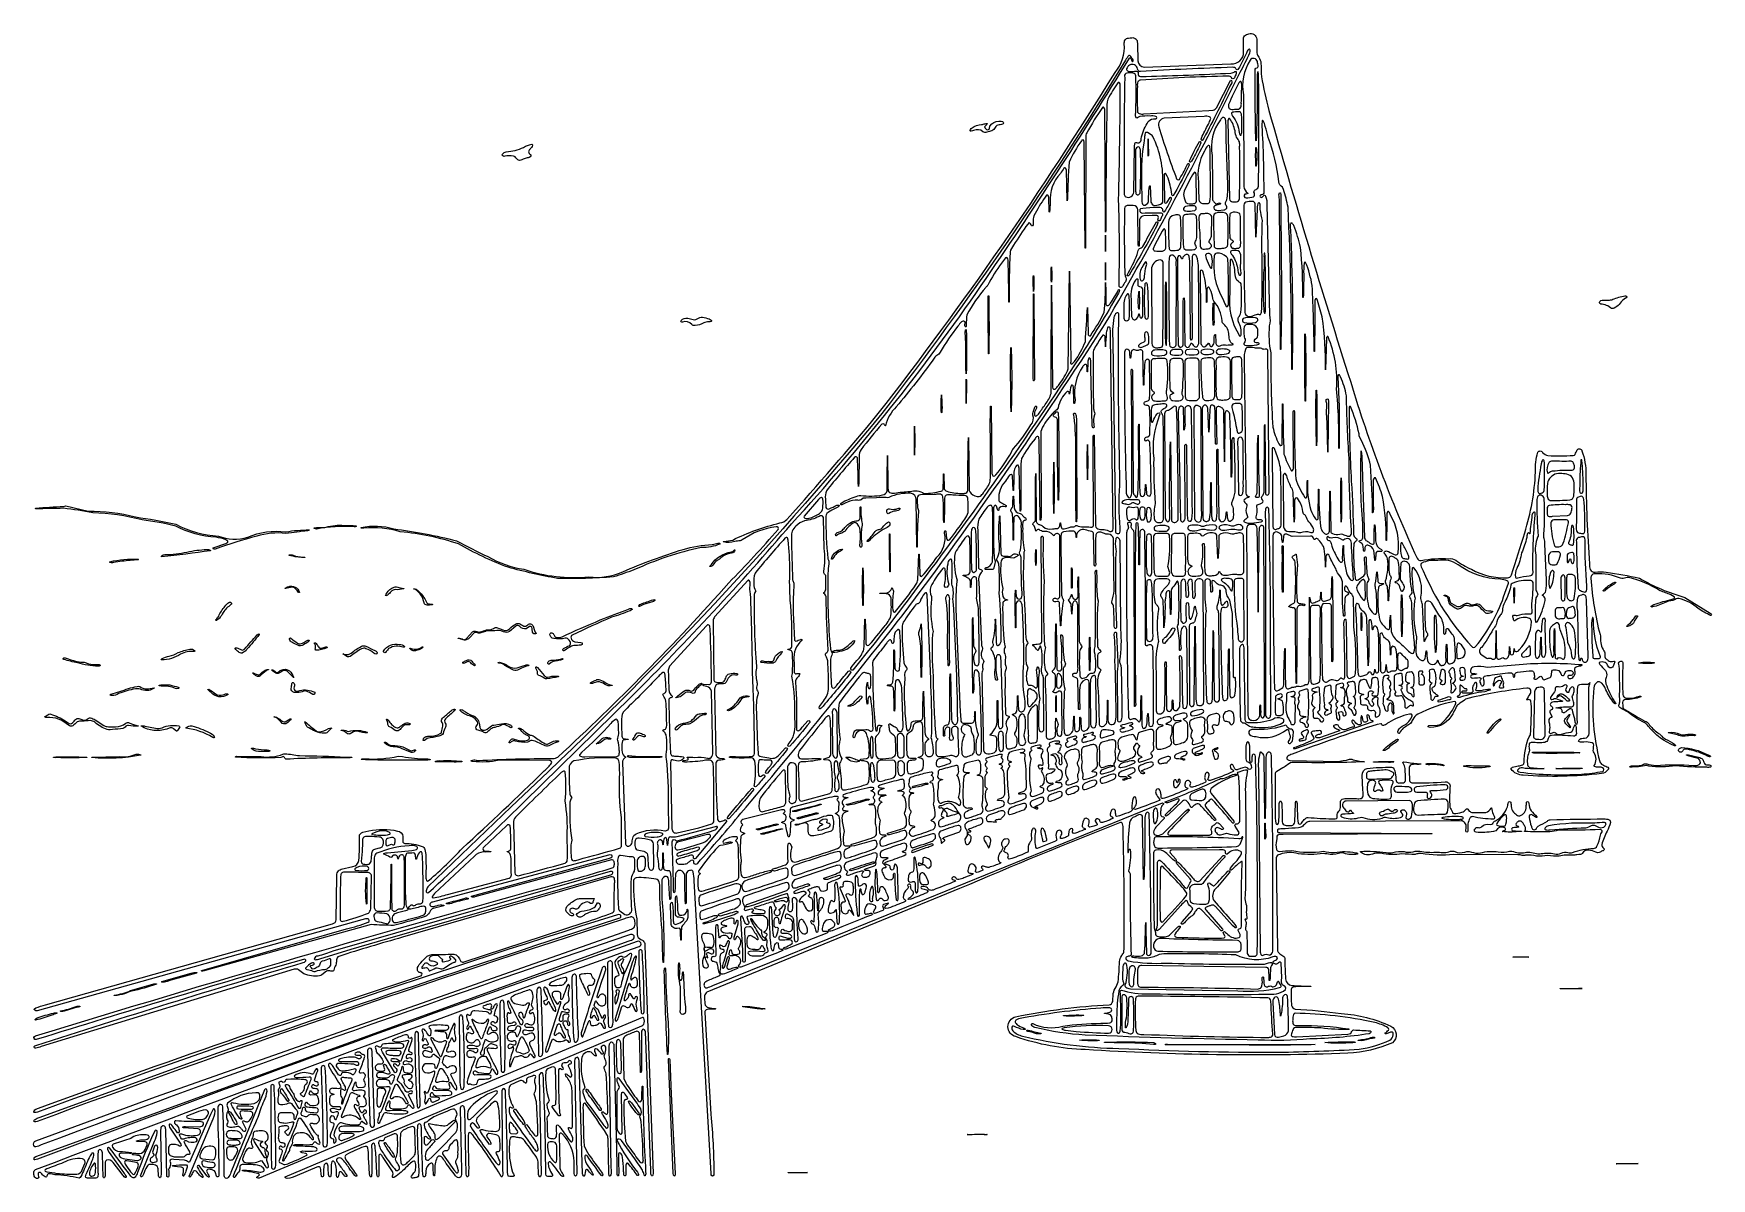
# Model space of a CAD drawing. Header units: metres. Extents: x 0.1 to 11.9, y 2.5 to 10.6.
import ezdxf

# ---------------------------------------------------------------- set-up
doc = ezdxf.new("R2010")
doc.units = ezdxf.units.M

msp = doc.modelspace()

# ---------------------------------------------------------------- linework, layer by layer
at = {"layer": 'Layer 1', "color": 0}
for points in [[(7.70537, 10.3256, 0.2075), (7.76971, 10.52715, -0.1031), (7.77573, 10.55457, -0.2416), (7.80009, 10.56705, 0.0179), (7.8229, 10.56874, -0.4296), (7.86173, 10.54217, -0.0086), (7.86565, 10.40595, 0.3712), (7.91063, 10.36227), (8.52034, 10.38612, 0.4442), (8.60974, 10.46837), (8.60879, 10.56876, -0.1869), (8.61513, 10.58267, -0.1322), (8.64719, 10.59617, -0.4922), (8.70156, 10.55943, 0.0068), (8.7034, 10.46224, 0.1331), (8.71581, 10.43278, -0.1458), (8.73148, 10.38928, -0.0059), (8.73418, 10.29458, 0.0105), (8.78707, 10.05814, 0.008), (9.36239, 8.14779, 0.034), (9.82875, 6.90983, 0.3151), (9.85787, 6.89305, -0.0675), (10.05359, 6.9063, -0.1766), (10.10071, 6.89518, 0.05), (10.21163, 6.83157, 0.1357), (10.46415, 6.7712, 0.3246), (10.4926, 6.79242, 0.0132), (10.58581, 7.08889, 0.0673), (10.66179, 7.5156, -0.0826), (10.67799, 7.6542, -0.2684), (10.69553, 7.66343, -0.2684), (10.71228, 7.65282, 0.1456), (10.7488, 7.63103, 0.0345), (10.92787, 7.63233, 0.1862), (10.94084, 7.63965, -0.0273), (10.95565, 7.67212, -0.2687), (10.9745, 7.6777, -0.2685), (10.98873, 7.66414, -0.0861), (11.01655, 7.4997, 0.0167), (11.04186, 6.86938, 0.0821), (11.04614, 6.82989, 0.3239), (11.08131, 6.8117, -0.0438), (11.15936, 6.8121, -0.0204), (11.39267, 6.76912, 0.0623), (11.71114, 6.6344), (11.89011, 6.52362, -0.1873), (11.89905, 6.51251, -0.5523), (11.89356, 6.50779, -0.0623), (11.80627, 6.55631, 0.1331), (11.66883, 6.62586, 0.0861), (11.65185, 6.62482, -0.1941), (11.60077, 6.61017), (11.58069, 6.60142, -0.0654), (11.48507, 6.56678, -0.2116), (11.47671, 6.56722, -0.4737), (11.47578, 6.57148), (11.49383, 6.58321, -0.0336), (11.62308, 6.62073, 0.1542), (11.63731, 6.62723, 0.4306), (11.63696, 6.63901), (11.61366, 6.65182, 0.0088), (11.5376, 6.68134, 0.0817), (11.31593, 6.7745, 0.0562), (11.27837, 6.76732, -0.1565), (11.25983, 6.76839, 0.1063), (11.08435, 6.80081, 0.1918), (11.05943, 6.79299, 0.2032), (11.05158, 6.76912, 0.0484), (11.116, 6.37208, -0.1447), (11.11915, 6.35318, 0.1516), (11.14275, 6.25748, -0.1921), (11.14929, 6.22882, 0.2403), (11.15489, 6.20499, 0.0584), (11.17193, 6.19083, 0.2261), (11.20452, 6.18409), (11.21194, 6.18619, -0.4545), (11.21886, 6.18064), (11.21811, 6.17409, 0.0084), (11.20844, 6.15028, -0.5375), (11.1775, 6.14412), (11.17367, 6.15117, -0.0275), (11.16483, 6.16503, 0.2004), (11.15103, 6.176, 0.1944), (11.10964, 6.17614, 0.2948), (11.10868, 6.1724, 0.0949), (11.11414, 6.16268, -0.0059), (11.15363, 6.11907, -0.2082), (11.16162, 6.08024, 0.0063), (11.15303, 6.04751), (11.15677, 6.02739, 0.0463), (11.21194, 5.90823, -0.0249), (11.21979, 5.89831), (11.22569, 5.89108, -0.2822), (11.22523, 5.88737, -0.2829), (11.2217, 5.88611, -0.2131), (11.21336, 5.8919, -0.0382), (11.15636, 5.98495, 0.2318), (11.11251, 6.03979, 0.1908), (11.09788, 6.03966, 0.2206), (11.07178, 5.99858, 0.0883), (11.11403, 5.4797, 0.1781), (11.13108, 5.45834, 0.0216), (11.16418, 5.44364, -0.2033), (11.1743, 5.43424, -0.2383), (11.17097, 5.42122, -0.1982), (11.12649, 5.39498, -0.0474), (10.57553, 5.38397, -0.2363), (10.49103, 5.427, -0.3523), (10.49095, 5.43252, -0.1476), (10.50077, 5.43945, -0.0088), (10.54089, 5.44973, 0.0672), (10.57187, 5.4569, 0.2547), (10.58194, 5.47307, -0.0933), (10.61635, 5.65318), (10.6261, 5.66867), (10.63004, 5.69992), (10.63296, 5.82601, 0.05), (10.62926, 5.90444), (10.62568, 5.91117, 0.2938), (10.61412, 5.91552), (10.60845, 5.91363, -0.1502), (10.60113, 5.9135, -0.4728), (10.60004, 5.91606, 0.0155), (10.62653, 5.95773, 0.1627), (10.62909, 5.98287, 0.3575), (10.60193, 5.99575, 0.033), (10.19523, 5.92588, 0.1533), (10.1636, 5.91235, 0.0196), (10.1194, 5.88197, 0.141), (10.10158, 5.8568, -0.0314), (10.07954, 5.81589, -0.2902), (9.9212, 5.7198, -0.1782), (9.90753, 5.72487, -0.3817), (9.90688, 5.7294, -0.2169), (9.91308, 5.73327), (9.97048, 5.73522, 0.1703), (9.99858, 5.74501, 0.0961), (10.09727, 5.87888, 0.1664), (10.10151, 5.89413, 0.4034), (10.093, 5.90204, 0.076), (9.83442, 5.81254, 0.1768), (9.79937, 5.77462, -0.0794), (9.78197, 5.74855), (9.76784, 5.73805, 0.0274), (9.7402, 5.72018, 0.1525), (9.71148, 5.68806, -0.1026), (9.7027, 5.6769, -0.3818), (9.69839, 5.67704, -0.3077), (9.69557, 5.69742, -0.1852), (9.73758, 5.73552, 0.2025), (9.79371, 5.80029, 0.3654), (9.79081, 5.81201, 0.1833), (9.77485, 5.81348, 0.0681), (9.62977, 5.75501, -0.0657), (9.59805, 5.73472, -0.4299), (9.58204, 5.73996, 0.3131), (9.57377, 5.74582), (9.54773, 5.7402, 0.0163), (8.9506, 5.53111, 0.0672), (8.91999, 5.51804, 0.5146), (8.91806, 5.4947, 0.1409), (8.9363, 5.48693), (9.16948, 5.48247, 0.0838), (9.35499, 5.49593, -0.166), (9.36967, 5.49704, 0.0865), (9.46011, 5.47898, -0.3765), (9.46056, 5.47849, -0.3782), (9.46011, 5.47798, -0.0144), (8.96436, 5.47365, 0.2074), (8.91822, 5.45692, -0.0179), (8.88644, 5.4347), (8.84376, 5.41111, 0.2613), (8.83032, 5.39007, -0.0119), (8.83097, 5.11571, 0.049), (8.83537, 5.04614, 0.5433), (8.85083, 5.04003, 0.168), (8.85724, 5.05658, 0.0133), (8.85975, 5.18501, -0.1746), (8.86441, 5.19893, -0.4834), (8.87309, 5.19893, -0.1521), (8.87772, 5.18501, -0.0105), (8.88067, 5.08523, 0.0847), (8.8837, 5.04627, 0.2339), (8.89501, 5.03415, 0.0858), (8.948, 5.03021, 0.3866), (8.96916, 5.05628), (8.97345, 5.18447, -0.1201), (8.97629, 5.19985, -0.2884), (8.97912, 5.20161, -0.2877), (8.98193, 5.19985), (8.98525, 5.18447, -0.0166), (8.98739, 5.11558, 0.0493), (8.99226, 5.04631, 0.5361), (9.01586, 5.04754, 0.0181), (9.03647, 5.07244, -0.2474), (9.06315, 5.08662, 0.0158), (9.2306, 5.07747, 0.0712), (9.26226, 5.07922, 0.27), (9.26668, 5.084, 0.1002), (9.26704, 5.10047, -0.1887), (9.27958, 5.13085, 0.0927), (9.289, 5.14705, 0.0452), (9.29076, 5.19131, -0.2664), (9.30334, 5.2155), (9.32123, 5.21941, -0.0246), (9.40428, 5.21967, 0.082), (9.43611, 5.2206, 0.3378), (9.45116, 5.24633, -0.0177), (9.44376, 5.38236, -0.3845), (9.47906, 5.43191, -0.0235), (9.64908, 5.44051, -0.1622), (9.66285, 5.43497), (9.66688, 5.4288, -0.0863), (9.6788, 5.37069, 0.091), (9.68355, 5.33908, 0.2783), (9.70041, 5.32885, 0.0213), (9.73263, 5.33145), (9.74091, 5.33472, 0.2555), (9.748, 5.34687, 0.0284), (9.74456, 5.43063, 0.1191), (9.73045, 5.46855, -0.4779), (9.73264, 5.47735), (9.75628, 5.47495, 0.0229), (9.85479, 5.46361, -0.3707), (9.85586, 5.46237, -0.3707), (9.85479, 5.46112, -0.0383), (9.83077, 5.46025, 0.0429), (9.79487, 5.45944, 0.3727), (9.77388, 5.43756, 0.0149), (9.77646, 5.34688, 0.2284), (9.78342, 5.33477, 0.1095), (9.80311, 5.32948, 0.0256), (10.0261, 5.33703, -0.4162), (10.06098, 5.31132, 0.0217), (10.05847, 5.17931, 0.1623), (10.06839, 5.1417, -0.0929), (10.07755, 5.12455, 0.3029), (10.08711, 5.11432, 0.034), (10.14443, 5.12303, 0.2159), (10.17359, 5.14481, -0.5258), (10.18641, 5.14438), (10.19091, 5.138, 0.2156), (10.21539, 5.12283, 0.0322), (10.31224, 5.12284, 0.2674), (10.34919, 5.15319, -0.5222), (10.35227, 5.15316, -0.1195), (10.35607, 5.14321, 0.1394), (10.36926, 5.10094, -0.0389), (10.37404, 5.0897, -0.4396), (10.36717, 5.07585, -0.0695), (10.21943, 5.09311, 0.2739), (10.20031, 5.08223, 0.1508), (10.1864, 4.99913), (10.18649, 4.99143, -0.3861), (10.17899, 4.9845, -0.3862), (10.17137, 4.99132), (10.17168, 4.99875, 0.0465), (10.17423, 5.01794, 0.4258), (10.1387, 5.06371), (9.0754, 5.05939, 0.1667), (9.05001, 5.049, 0.0088), (9.02557, 5.02612, -0.1327), (8.99565, 5.01375, -0.0087), (8.90204, 5.00799, 0.042), (8.86144, 5.00569, 0.2881), (8.84887, 4.99966, 0.2882), (8.84886, 4.98571, 0.1687), (8.86321, 4.98001), (9.93385, 4.97515, -0.3798), (9.93488, 4.97397, -0.3792), (9.93385, 4.9728), (8.88727, 4.96653, 0.0961), (8.85453, 4.96467, 0.2403), (8.84425, 4.95555), (8.84308, 4.94791, -0.0407), (8.84091, 4.92495, 0.1278), (8.84047, 4.86169, 0.338), (8.86011, 4.84804, -0.0148), (8.94841, 4.85404, 0.0922), (9.17036, 4.85016, 0.0465), (9.24825, 4.83979, -0.1033), (9.39664, 4.83859, -0.1465), (9.41013, 4.83554, -0.5319), (9.41013, 4.82965, -0.1417), (9.31495, 4.83529, 0.1372), (9.29627, 4.83814, -0.0998), (9.21718, 4.82697, 0.0129), (9.16984, 4.83295, -0.0639), (8.99513, 4.8321, 0.1589), (8.86422, 4.82719, 0.1421), (8.84736, 4.82089, 0.2166), (8.83812, 4.79715), (8.84704, 4.15626, 0.2273), (8.86414, 4.12912, 0.026), (8.8916, 4.10935, -0.2267), (8.8997, 4.09583, 0.0218), (8.90513, 3.95149, 0.3637), (8.94921, 3.90614, 0.0224), (9.08057, 3.90082, -0.3822), (9.08133, 3.89997, -0.3822), (9.08057, 3.89911, -0.0271), (9.02704, 3.89771, 0.0485), (8.95875, 3.89471, 0.3254), (8.94459, 3.87799, 0.0379), (8.94711, 3.76541, 0.3336), (8.97186, 3.74003, -0.0217), (9.2963, 3.70808, -0.0949), (9.64367, 3.61931, -0.5511), (9.65587, 3.50346, -0.0948), (9.34283, 3.42912, -0.0247), (7.49606, 3.45439, -0.0758), (7.00755, 3.5457, -0.3419), (6.95272, 3.61559, -0.3419), (7.00665, 3.68618, -0.0383), (7.66454, 3.76977, 0.3657), (7.6889, 3.79407, -0.0065), (7.69259, 3.83685, -0.1524), (7.70661, 3.88372, 0.0842), (7.72758, 3.9314, 0.0198), (7.73688, 4.07322, -0.136), (7.75245, 4.1153, 0.0285), (7.76777, 4.13962), (7.77047, 4.16925, 0.007), (7.76254, 5.00374, 0.0922), (7.75799, 5.04189, 0.2277), (7.74975, 5.0516, 0.1724), (7.73703, 5.05009, 0.0052), (6.61146, 4.58706), (4.83606, 3.85798, 0.2343), (4.81962, 3.83277, 0.0346), (4.82109, 3.77772, 0.3259), (4.84747, 3.74967, 0.0134), (4.89558, 3.7433, -0.286), (4.89652, 3.74237, -0.2871), (4.89609, 3.74111, -0.1411), (4.88935, 3.73828, -0.0118), (4.84728, 3.73823, 0.1167), (4.83029, 3.73437, 0.2551), (4.82177, 3.71629), (4.86367, 2.99981, -0.0236), (4.88455, 2.58284, -0.1497), (4.88019, 2.56814, -0.4883), (4.87105, 2.56814, -0.1444), (4.86451, 2.58284), (4.74573, 4.6416, 0.0537), (4.73977, 4.70411, 0.4488), (4.71805, 4.71472, 0.0195), (4.7065, 4.71099, 0.3386), (4.68917, 4.68483), (4.68997, 4.50417, -0.1032), (4.68783, 4.48088, -0.324), (4.68644, 4.47989, -0.3228), (4.68506, 4.48088, -0.0134), (4.68048, 4.66923, 0.2581), (4.66068, 4.70908, 0.3517), (4.6297, 4.7088, 0.2748), (4.61461, 4.6889, 0.0052), (4.61104, 4.57264, -0.093), (4.60859, 4.55919, -0.2817), (4.60643, 4.55787, -0.2817), (4.60427, 4.55919), (4.60158, 4.57264, 0.0066), (4.59291, 4.87699, -0.059), (4.59217, 4.91599, -0.5491), (4.61151, 4.93043), (4.61551, 4.92649, 0.2688), (4.62565, 4.92219, 0.0101), (4.88633, 4.99654, 0.1746), (4.90874, 5.01279, 0.5629), (4.90376, 5.02348), (4.62377, 4.95181, -0.1589), (4.58451, 4.94892), (4.57632, 4.94968, 0.2837), (4.56571, 4.94095), (4.56386, 4.9319), (4.5595, 4.88897), (4.55464, 4.932, 0.178), (4.5485, 4.94422, 0.3804), (4.53959, 4.94422, 0.1771), (4.53301, 4.93149, 0.0326), (4.52777, 4.89527), (4.52744, 4.89496), (4.52703, 4.89511, -0.1102), (4.52578, 4.89802), (4.52303, 4.91712), (4.5212, 4.9235), (4.51019, 4.9293, 0.4875), (4.48728, 4.90108, -0.098), (4.48659, 4.83563, 0.1346), (4.48641, 4.81558, -0.0466), (4.49534, 4.74017, 0.1187), (4.50081, 4.72299, 0.2797), (4.51106, 4.71709, 0.2798), (4.52103, 4.72347, 0.123), (4.52543, 4.74107, -0.0109), (4.52624, 4.83778, -0.391), (4.52703, 4.83851, -0.391), (4.52781, 4.83778, -0.0129), (4.52961, 4.76941, 0.0702), (4.5307, 4.73084, 0.1742), (4.53836, 4.71792), (4.54473, 4.71546, 0.0567), (4.56549, 4.71456, -0.2668), (4.5761, 4.70932), (4.58073, 4.68705, -0.0104), (4.58219, 4.52524, -0.1267), (4.57915, 4.51171, -0.2858), (4.57697, 4.51037, -0.2849), (4.5748, 4.51171), (4.56904, 4.62489, 0.0969), (4.56279, 4.66345, 0.283), (4.55107, 4.67229, 0.3537), (4.51885, 4.64766, 0.0144), (4.51918, 4.5156, -0.0302), (4.53042, 4.068, -0.3564), (4.52887, 4.06673, -0.3564), (4.52733, 4.068, -0.0057), (4.52085, 4.29454, -0.0235), (4.50381, 4.59347, 0.0895), (4.49971, 4.63354, 0.2739), (4.47978, 4.65213, 0.0592), (4.33853, 4.66326), (4.33122, 4.66002, 0.2197), (4.31952, 4.63727, 0.0553), (4.34292, 4.37374), (4.34464, 4.26347, 0.2769), (4.37085, 4.22978, -0.0643), (4.38227, 4.22305, -0.2009), (4.3988, 4.2), (4.40022, 4.18395), (4.45765, 2.58285, -0.1311), (4.45362, 2.5682, -0.4102), (4.44888, 2.56703, -0.1932), (4.44331, 2.57433, -0.0537), (4.44069, 2.60708), (4.40346, 3.57901, 0.166), (4.39665, 3.59461, 0.4847), (4.37943, 3.59163, 0.1554), (4.37508, 3.57434), (4.37534, 3.34844, -0.1115), (4.37253, 3.2955, -0.3268), (4.37085, 3.29392, -0.3275), (4.36883, 3.29505), (4.36094, 3.56741), (4.35849, 3.57537, 0.313), (4.33768, 3.58268, 0.0424), (4.26478, 3.551, 0.2426), (4.24711, 3.52721, 0.0078), (4.25191, 3.25272), (4.2649, 3.22174, 0.0246), (4.33728, 3.11567, 0.1084), (4.36026, 3.08891, 0.3908), (4.37216, 3.08933, 0.1531), (4.37725, 3.10395, -0.0125), (4.38159, 3.19566, -0.3621), (4.38314, 3.19693, -0.3614), (4.38467, 3.19566, 0.0114), (4.40483, 2.59358, -0.1232), (4.40238, 2.56896, -0.4636), (4.39897, 2.56793, -0.1593), (4.39346, 2.57477, 0.0432), (4.38318, 2.60659, 0.0184), (4.23497, 2.81523, 0.152), (4.21983, 2.82581), (4.21289, 2.82592, 0.4857), (4.20326, 2.81595, 0.0475), (4.34703, 2.59247, -0.0893), (4.35541, 2.57455, -0.327), (4.35257, 2.56943, -0.3266), (4.34684, 2.57057, 0.0158), (4.28238, 2.65313, 0.3707), (4.27149, 2.6553, 0.1815), (4.26661, 2.64263), (4.26528, 2.58358, -0.1355), (4.26211, 2.56827, -0.4352), (4.25775, 2.56711, -0.19), (4.25245, 2.57436, -0.0451), (4.25013, 2.60708, 0.0256), (4.24256, 2.69914, 0.194), (4.22747, 2.7272, 0.3816), (4.21678, 2.72676), (4.21419, 2.7207, 0.0118), (4.21604, 2.60652, -0.0628), (4.21373, 2.56793, -0.2938), (4.21066, 2.56631, -0.294), (4.2079, 2.56844, -0.1283), (4.20396, 2.58364, 0.0203), (4.20156, 2.75191), (4.18373, 3.48404, 0.2253), (4.1713, 3.50529, 0.2598), (4.15976, 3.50678), (4.15528, 3.50254, 0.1477), (4.14711, 3.48053), (4.16052, 2.62165, -0.0624), (4.16309, 2.58173, -0.1872), (4.15632, 2.56749, -0.5005), (4.14781, 2.5683), (4.14509, 2.58364), (4.14028, 2.82641, 0.1239), (4.13303, 2.85851, 0.0102), (3.98613, 3.06941), (3.97867, 3.07732, 0.4776), (3.96585, 3.06825, 0.0426), (3.96449, 3.03006, 0.0104), (3.97187, 2.77909), (3.98587, 2.74809, 0.0282), (4.07317, 2.62255, -0.0285), (4.10193, 2.58153, -0.1838), (4.10268, 2.56958, -0.4917), (4.09405, 2.5703, -0.0077), (3.99585, 2.70439, 0.1937), (3.98382, 2.71192, 0.4038), (3.97665, 2.70442, 0.1811), (3.99926, 2.6366, -0.0392), (4.0369, 2.5761, -0.5759), (4.03375, 2.5724, -0.1759), (4.0231, 2.57859, 0.0072), (3.99771, 2.60922, 0.5269), (3.98142, 2.60433), (3.97927, 2.5892, -0.0759), (3.97563, 2.56804, -0.5045), (3.967, 2.56708, -0.1968), (3.96096, 2.58039), (3.93704, 3.36093, 0.0954), (3.93394, 3.39265, 0.2926), (3.92489, 3.40043, 0.3866), (3.90497, 3.37517), (3.91995, 2.58284, -0.1342), (3.91589, 2.56809, -0.5259), (3.90783, 2.56809, -0.1378), (3.90222, 2.58284, -0.0093), (3.90137, 2.66826, 0.1947), (3.82086, 2.85958, 0.5106), (3.79929, 2.86275, 0.1364), (3.79589, 2.84817), (3.80104, 2.65241, 0.1683), (3.81404, 2.59296, -0.0648), (3.82747, 2.56785, -0.5404), (3.82354, 2.56171, -0.1813), (3.81015, 2.56977, -0.0281), (3.78231, 2.60603, 0.0733), (3.73697, 2.66327, 0.5486), (3.72066, 2.65869, 0.1352), (3.72606, 2.6219, 0.0715), (3.74976, 2.5746, -0.554), (3.74371, 2.56258, 0.0573), (3.71685, 2.56234, -0.3238), (3.7061, 2.56894, -0.0611), (3.70221, 2.60646, 0.0105), (3.68568, 3.25045, 0.0517), (3.68313, 3.28337, 0.5095), (3.66741, 3.29071, 0.2053), (3.65669, 3.26464), (3.66914, 2.57804, -0.1244), (3.66476, 2.56209, -0.4824), (3.6575, 2.56143, -0.1315), (3.65226, 2.57755), (3.64902, 2.65223, 0.1466), (3.63661, 2.69875, 0.0123), (3.55798, 2.80833, 0.1312), (3.53189, 2.832, 0.0439), (3.49971, 2.83748, 0.0712), (3.46471, 2.84059, 0.2313), (3.45168, 2.83272, 0.0958), (3.44726, 2.79255, 0.0889), (3.46785, 2.59399, -0.0645), (3.47979, 2.56913, -0.4566), (3.47433, 2.56373), (3.4576, 2.56339, -0.0644), (3.44099, 2.56443, -0.2332), (3.43713, 2.56735), (3.43365, 2.59143, 0.0085), (3.4186, 3.16389, 0.1716), (3.41191, 3.17821, 0.4205), (3.40109, 3.17821, 0.1718), (3.39467, 3.16402, 0.0067), (3.40032, 2.57804, -0.129), (3.39637, 2.56206, -0.4663), (3.3889, 2.56144), (3.38025, 2.57805, 0.0238), (3.18966, 2.85453, 0.095), (3.17335, 2.87018, 0.366), (3.16203, 2.86913, 0.1628), (3.15707, 2.85315, 0.0054), (3.15909, 2.66824, -0.0364), (3.15833, 2.56727, -0.2772), (3.15454, 2.56138, -0.277), (3.14756, 2.56195, -0.1281), (3.14319, 2.57802), (3.13255, 3.02951, 0.1085), (3.1279, 3.05305, 0.4616), (3.11047, 3.05821, 0.2257), (3.10079, 3.0377), (3.11022, 2.60627, -0.0885), (3.1078, 2.56708, -0.504), (3.0829, 2.55557, -0.1003), (3.06754, 2.56825, -0.0102), (2.99433, 2.66692, 0.0773), (2.96849, 2.70117, 0.4779), (2.93767, 2.69415, 0.1319), (2.9225, 2.60655, -0.054), (2.91964, 2.56789, -0.2952), (2.91833, 2.56675, -0.2948), (2.91677, 2.56748, -0.1161), (2.91296, 2.57832, -0.0128), (2.91127, 2.63226, 0.0934), (2.90867, 2.65005, 0.4574), (2.89259, 2.65504, 0.2845), (2.85888, 2.60037, -0.0577), (2.85618, 2.56762), (2.85326, 2.56152, -0.4311), (2.84494, 2.56099, -0.1669), (2.83863, 2.57224, -0.0076), (2.82844, 2.90292, 0.0985), (2.82416, 2.92569, 0.3076), (2.81428, 2.93297, 0.3076), (2.80387, 2.92647), (2.80139, 2.91917, 0.0468), (2.79928, 2.85728, 0.0103), (2.8093, 2.60646, -0.0832), (2.80697, 2.56763, -0.2406), (2.79656, 2.55611, -0.0232), (2.76866, 2.55126, -0.362), (2.75781, 2.55466, -0.3621), (2.7592, 2.56596, -0.0161), (2.78131, 2.59462, 0.1481), (2.78777, 2.61434, 0.0138), (2.78789, 2.64777, 0.1198), (2.7847, 2.66548, 0.3104), (2.77468, 2.67104, 0.1395), (2.7607, 2.6636, 0.0133), (2.7274, 2.63381, -0.0548), (2.63938, 2.5572, -0.2341), (2.62683, 2.55598, -0.3049), (2.62487, 2.55887, -0.0647), (2.6267, 2.57384), (2.629, 2.58075, 0.1499), (2.6242, 2.59882), (2.55917, 2.69583, 0.0842), (2.54174, 2.7182, 0.3475), (2.53329, 2.71806, 0.1765), (2.52836, 2.70567), (2.52882, 2.56822), (2.52708, 2.56184, -0.4142), (2.52257, 2.56048, -0.2064), (2.51734, 2.56708, -0.0291), (2.51238, 2.63674, 0.0113), (2.50411, 2.76049, 0.1064), (2.49855, 2.79153, 0.2815), (2.49072, 2.79735, 0.3285), (2.47791, 2.77432, -0.0107), (2.4784, 2.56703, -0.2859), (2.47478, 2.56117, -0.2857), (2.46794, 2.56182), (2.46396, 2.57802, -0.006), (2.4562, 2.69916, 0.062), (2.45169, 2.7624, 0.2245), (2.4419, 2.77337, 0.1598), (2.42361, 2.77133, 0.034), (2.29951, 2.71557, 0.2072), (2.29056, 2.70071, 0.1537), (2.29711, 2.68088, 0.0102), (2.35851, 2.59285, -0.0558), (2.37454, 2.56798, -0.5466), (2.37164, 2.56419, -0.1762), (2.36093, 2.56917, -0.0292), (2.32119, 2.62114, 0.0481), (2.26965, 2.68711, 0.3502), (2.23485, 2.6871), (2.23193, 2.68193, 0.1911), (2.23409, 2.66801, 0.0108), (2.27979, 2.60498, -0.046), (2.30505, 2.56804, -0.4748), (2.30178, 2.5619, -0.2507), (2.29086, 2.56522), (2.28391, 2.57371, 0.0389), (2.26316, 2.5952, 0.5185), (2.24879, 2.58825), (2.24373, 2.56088), (2.24145, 2.55601, -0.4776), (2.23506, 2.55606, -0.1583), (2.23155, 2.56782, 0.0525), (2.22446, 2.64931, 0.2016), (2.21061, 2.66929, 0.4341), (2.19803, 2.66491, 0.1049), (2.1944, 2.64797, -0.0129), (2.19203, 2.56754, -0.2764), (2.18803, 2.56127, -0.2767), (2.1806, 2.56185, -0.1487), (2.17551, 2.57758), (2.17253, 2.61887, 0.1143), (2.16732, 2.64949, 0.4629), (2.15385, 2.65416, 0.1676), (2.14521, 2.64355, 0.0834), (2.14002, 2.60564, -0.0167), (2.13936, 2.56827), (2.13704, 2.56197, -0.2796), (2.12935, 2.56091, -0.2798), (2.12486, 2.56725, -0.0733), (2.12251, 2.5893, 0.0414), (2.11883, 2.62012, 0.2244), (2.10953, 2.63089, 0.1653), (2.09181, 2.62898), (1.95345, 2.56969, -0.1135), (1.88456, 2.54914, -0.1651), (1.87146, 2.55352, -0.504), (1.87105, 2.56099), (4.37849, 3.62205, 0.1394), (4.39174, 3.63363, 0.2038), (4.39195, 3.67571, 0.3126), (4.38333, 3.68108), (1.68644, 2.55175, -0.1584), (1.67343, 2.5527, -0.5511), (1.67235, 2.55949, -0.0899), (1.68001, 2.5655, 0.0823), (1.68711, 2.57089, 0.4177), (1.68726, 2.57886, 0.1696), (1.67518, 2.58464, 0.0051), (1.59478, 2.59981, -0.0789), (1.57064, 2.603, -0.3354), (1.56952, 2.60445, -0.3364), (1.57064, 2.60592, -0.0699), (1.68337, 2.59536, 0.1511), (1.7152, 2.59751, 0.4706), (1.72182, 2.61432, 0.1802), (1.69195, 2.63869, 0.0723), (1.56885, 2.64627, 0.3253), (1.55044, 2.62789, -0.1206), (1.54807, 2.60133, 0.0404), (1.52355, 2.56847, -0.0761), (1.51514, 2.55623, -0.4176), (1.50876, 2.55615, -0.2152), (1.50764, 2.56746, -0.0145), (1.67398, 2.96599), (1.68004, 2.97912, -0.0477), (1.72274, 3.09462, 0.0798), (1.7429, 3.16367, 0.2135), (1.738, 3.17708, 0.4123), (1.72848, 3.17709), (1.72466, 3.1718), (1.48848, 2.58996, -0.0952), (1.46924, 2.55492, -0.4615), (1.44656, 2.55472, -0.1438), (1.44239, 2.56771, -0.0096), (1.44096, 2.63678, 0.0111), (1.4318, 3.05297, 0.5212), (1.40906, 3.06911, 0.2257), (1.39602, 3.04356, 0.0074), (1.396, 2.95244, -0.0094), (1.40303, 2.56729, -0.3895), (1.39626, 2.55945, -0.3894), (1.38787, 2.56552), (1.38039, 2.58903, 0.2734), (1.36062, 2.60823, 0.1397), (1.3247, 2.6123, 0.3889), (1.3189, 2.59498), (1.32348, 2.58638, 0.0235), (1.33588, 2.56519, -0.3016), (1.33552, 2.56027, -0.3015), (1.33086, 2.55868, -0.1353), (1.31862, 2.56833), (1.26595, 2.64034, 0.344), (1.25434, 2.63781, 0.3441), (1.25399, 2.62593, 0.0312), (1.28401, 2.57697, -0.0875), (1.2926, 2.55972, -0.5442), (1.28862, 2.55611, -0.1461), (1.27517, 2.56429, -0.0115), (1.2509, 2.59388), (1.24332, 2.60016, 0.4282), (1.223, 2.59462, 0.0102), (1.20822, 2.56713, -0.1941), (1.19935, 2.55897, -0.3452), (1.19644, 2.56018, -0.1746), (1.19551, 2.56585), (1.35585, 2.95204, 0.0931), (1.37748, 3.02204, 0.158), (1.37355, 3.03655, 0.5032), (1.36438, 3.03713, 0.0458), (1.34445, 2.99791), (1.19865, 2.66414, -0.417), (1.19069, 2.66365, 0.1363), (1.16265, 2.67663), (1.08771, 2.68296, 0.1259), (1.06821, 2.68152, 0.2936), (1.06034, 2.66948, -0.2138), (1.05882, 2.6289, 0.1128), (1.051, 2.6121), (1.0511, 2.60079, -0.0581), (1.05276, 2.56759), (1.05089, 2.56005, -0.2721), (1.04188, 2.55974, -0.2722), (1.03722, 2.56748), (1.03041, 2.88742, 0.1046), (1.02604, 2.91118, 0.3203), (1.01366, 2.91974, 0.3051), (0.99525, 2.90491), (0.99336, 2.88437), (0.99716, 2.59135, -0.0799), (0.99528, 2.56048), (0.99284, 2.55593, -0.434), (0.98554, 2.55593, -0.1801), (0.98028, 2.56778), (0.97678, 2.61578, 0.3125), (0.95778, 2.64219, 0.0571), (0.92068, 2.648, 0.2206), (0.8969, 2.63089, 0.0251), (0.87304, 2.57804, -0.1188), (0.86331, 2.56163, -0.3267), (0.85668, 2.56102, -0.3269), (0.85409, 2.56718), (0.95112, 2.81011, 0.0917), (0.97111, 2.87237), (0.97098, 2.88011, 0.5768), (0.95728, 2.88585), (0.94676, 2.86964, 0.02), (0.83253, 2.59077, -0.0867), (0.81561, 2.55851, -0.2725), (0.80188, 2.55349, -0.1518), (0.78612, 2.56495, -0.0088), (0.64285, 2.75573, 0.1573), (0.62821, 2.76611, 0.4379), (0.62027, 2.76055), (0.62101, 2.75337), (0.63353, 2.73083), (0.73383, 2.59069, -0.0688), (0.75224, 2.56198, -0.3119), (0.75056, 2.55644, -0.3121), (0.74477, 2.55606, -0.0794), (0.72318, 2.57899), (0.66078, 2.66134, 0.344), (0.61365, 2.67693, 0.2427), (0.60377, 2.65849, 0.0053), (0.60408, 2.5677, -0.1693), (0.5999, 2.55549, -0.5012), (0.59319, 2.55549, -0.1469), (0.58962, 2.5677, 0.0093), (0.58503, 2.72779, 0.4236), (0.56641, 2.7516, 0.329), (0.55419, 2.73715, 0.0098), (0.5539, 2.59135, -0.0711), (0.5525, 2.56015, -0.3367), (0.53819, 2.54971), (0.47966, 2.55132), (0.47251, 2.55222, -0.3617), (0.46653, 2.56051), (0.47186, 2.57892, 0.0185), (0.51683, 2.68394, 0.0984), (0.52581, 2.72084, 0.3093), (0.51678, 2.72731, 0.3091), (0.50748, 2.72125, 0.0362), (0.47947, 2.66703, -0.0203), (0.43376, 2.56189, -0.1869), (0.42164, 2.55177, 0.0372), (0.25032, 2.57512, 0.0198), (0.21146, 2.58165, 0.2526), (0.1991, 2.57728), (0.19766, 2.57172, -0.0563), (0.19244, 2.56065, -0.2306), (0.1898, 2.559, -0.2203), (0.16482, 2.57528, 0.0451), (0.1538, 2.58615, 0.5142), (0.13266, 2.58647), (0.13259, 2.58049, 0.0296), (0.13673, 2.56151), (0.13717, 2.55562, -0.2994), (0.12885, 2.54913, -0.3853), (0.10596, 2.56468, -0.0833), (0.10195, 2.58953, -0.2725), (0.1153, 2.6109, -0.0054), (4.35933, 4.17996, 0.4341), (4.37159, 4.20457, 0.4342), (4.3462, 4.21514, 0.0061), (0.12792, 2.68392, -0.0958), (0.11, 2.67985, -0.4244), (0.1033, 2.68629), (0.10461, 2.69221, -0.1598), (0.11649, 2.70369), (4.2889, 4.21871, 0.1234), (4.31884, 4.23399, 0.4299), (4.31976, 4.25981, 0.242), (4.29822, 4.26285, 0.0084), (0.15543, 2.78445, -0.0481), (0.11679, 2.77035), (0.10926, 2.77035), (0.10201, 2.7801, -0.3361), (0.116, 2.81381), (0.95931, 3.1238), (4.28763, 4.29544, 0.1048), (4.32129, 4.31158, 0.1904), (4.32994, 4.32658, 0.0864), (4.32843, 4.36351, 0.4826), (4.29558, 4.38683, 0.0165), (4.25717, 4.3743, 0.0111), (0.12634, 2.94983, -0.115), (0.10924, 2.94691, -0.2735), (0.10409, 2.95121, -0.2734), (0.10537, 2.95779, -0.0615), (0.11142, 2.96444, -0.0884), (0.1405, 2.97835), (1.21174, 3.36675, -0.0059), (4.19437, 4.37085, 0.0422), (4.22478, 4.38229, 0.2949), (4.23121, 4.39199, 0.295), (4.225, 4.40183, 0.1675), (4.20674, 4.40322, 0.0117), (0.12773, 3.01577, -0.0908), (0.10997, 3.01184, -0.4254), (0.10338, 3.01809), (0.1046, 3.02397, -0.1708), (0.11595, 3.03502, -0.0088), (2.81728, 3.9704, 0.1682), (2.83191, 3.98027, 0.3092), (2.83138, 3.99109), (2.82648, 3.99398, 0.0568), (2.8184, 3.99655, -0.3187), (2.80015, 4.01136, -0.1438), (2.80439, 4.03986, -0.0633), (2.84519, 4.08833, -0.2041), (2.90087, 4.12258, -0.005), (3.05507, 4.12489, -0.2504), (3.08564, 4.10761), (3.09522, 4.09223, 0.0784), (3.10651, 4.07468, 0.2708), (3.12986, 4.07194), (3.97364, 4.3484, 0.0135), (4.1702, 4.41601, 0.2514), (4.18447, 4.44069, -0.0121), (4.18626, 4.6241, 0.0847), (4.18559, 4.6562, 0.2209), (4.17746, 4.66661, 0.135), (4.15984, 4.66839), (2.69534, 4.24437, 0.0094), (2.24693, 4.11025, 0.2931), (2.23199, 4.0866, 0.0089), (2.22931, 4.05742), (2.2265, 4.0487, 0.1104), (2.21208, 4.01253, -0.3326), (2.20484, 4.00533, -0.0425), (2.17686, 4.00939, 0.1956), (2.16138, 4.00585), (2.12876, 3.97964, -0.1602), (2.1118, 3.97231, -0.1202), (2.00208, 3.98717, -0.0145), (1.96376, 4.016, 0.2334), (1.93364, 4.01938), (0.15393, 3.47577, -0.0648), (0.11644, 3.46557, -0.3172), (0.10687, 3.46715, -0.3171), (0.10515, 3.4767, -0.1311), (0.1162, 3.48322, -0.006), (1.9967, 4.06667, 0.1396), (2.01315, 4.0757, 0.2849), (2.01455, 4.08446, 0.2849), (2.00733, 4.08961), (1.98277, 4.08462, 0.0052), (0.12708, 3.52699, -0.152), (0.10956, 3.52623, -0.3122), (0.10402, 3.54065, -0.3123), (0.11557, 3.55092, -0.0075), (3.81661, 4.62972, 0.0079), (4.17033, 4.73265, 0.2766), (4.18436, 4.75255, 0.1091), (4.18294, 4.77693, 0.3433), (4.16442, 4.78894), (3.20447, 4.5279, -0.1727), (3.18089, 4.52851, -0.307), (3.17907, 4.53071, -0.3067), (3.18044, 4.53322), (4.14279, 4.79859, 0.1206), (4.16906, 4.81064, 0.2721), (4.16959, 4.81819, 0.2724), (4.16324, 4.82232, 0.1026), (4.14429, 4.82171), (2.90548, 4.49188, 0.1536), (2.88948, 4.4817, 0.4544), (2.89375, 4.46332, 0.169), (2.91034, 4.46082, 0.0247), (2.93458, 4.46637, -0.1587), (2.98466, 4.47072, -0.3152), (2.98639, 4.46876, -0.3152), (2.98514, 4.46648, 0.0136), (2.91126, 4.44609, 0.1454), (2.8966, 4.43842, 0.0483), (2.88411, 4.41941, -0.181), (2.8538, 4.38958, -0.0128), (2.63311, 4.32814, -0.0123), (2.47461, 4.33324), (1.3165, 4.01308, -0.1104), (1.28417, 4.00705, -0.3333), (1.28238, 4.00947, -0.3333), (1.28421, 4.01187), (2.30109, 4.3031, 0.0285), (2.45486, 4.35001, 0.3165), (2.46178, 4.36354, 0.3165), (2.45139, 4.37463), (2.44337, 4.37457, 0.045), (2.41027, 4.36684), (0.12721, 3.72704, -0.2117), (0.10902, 3.73135, -0.4204), (0.10771, 3.74185), (0.11595, 3.74739, -0.0229), (0.18489, 3.77055), (2.20353, 4.33891, 0.2936), (2.22964, 4.36721), (2.23362, 4.67175, -0.1421), (2.24014, 4.70573, -0.1449), (2.26334, 4.72234), (2.34593, 4.74161, 0.3399), (2.38806, 4.78527, 0.0326), (2.3921, 4.95349, -0.3409), (2.41596, 4.98293), (2.45949, 4.99253, -0.1089), (2.65997, 4.99157, -0.3887), (2.69759, 4.95368, 0.0163), (2.69665, 4.91932, 0.3728), (2.71166, 4.90438, -0.0881), (2.83468, 4.88337, -0.1877), (2.85266, 4.86255, -0.0571), (2.85933, 4.81574, -0.0159), (2.85958, 4.67556, 0.1045), (2.86304, 4.64471, 0.314), (2.87095, 4.63907), (2.88383, 4.64637, 0.0288), (3.11665, 4.87099, 0.0104), (3.69051, 5.41377, 0.069), (3.74355, 5.46915, 0.2859), (3.74166, 5.48302, 0.2858), (3.72839, 5.48744), (3.37484, 5.4894, -0.0839), (3.1903, 5.48041, -0.1225), (3.17933, 5.4831, -0.5784), (3.17922, 5.48624, -0.2423), (3.21381, 5.48992, 0.016), (3.22724, 5.48715, -0.0159), (3.75393, 5.50091, 0.1235), (3.78718, 5.51172, 0.0263), (4.98978, 6.73598, 0.0156), (5.33652, 7.11229, 0.3186), (5.33591, 7.12567, 0.3186), (5.32308, 7.12953, 0.1332), (5.08406, 7.03765, -0.1431), (5.07004, 7.03168, 0.0543), (5.03153, 7.02666, -0.1221), (4.95069, 7.02417, -0.2729), (4.95018, 7.02483, -0.2744), (4.95053, 7.0256, -0.1135), (4.95579, 7.02769, 0.0418), (5.01689, 7.03746, -0.0552), (5.34917, 7.15748, 0.1398), (5.39834, 7.18241, 0.0091), (6.04073, 7.92619, 0.0277), (7.70537, 10.3256)], [(2.87343, 4.59892, 0.1276), (2.86229, 4.57138, 0.3157), (2.86591, 4.55992, 0.3157), (2.87791, 4.55941, 0.0087), (3.42105, 5.06938), (4.30586, 5.93711, 0.0199), (5.43085, 7.15143, 0.0349), (6.76457, 8.82672, 0.0132), (7.80683, 10.4261, -0.3156), (7.81356, 10.42746, -0.3081), (7.82169, 10.41323, 0.1559), (7.82504, 10.40217, 0.554), (7.83153, 10.40224, 0.2638), (7.83198, 10.4139, 0.0415), (7.81648, 10.43607, 0.1151), (7.80658, 10.44448, 0.3209), (7.80157, 10.44374, 0.041), (7.77989, 10.41175, -0.0264), (6.06598, 7.92675, -0.0319), (3.46018, 5.16184), (2.87343, 4.59892)], [(7.382, 9.69483, 0.01), (7.37093, 9.43583), (7.36932, 9.42254), (7.36389, 9.63778, 0.1653), (7.35809, 9.65205, 0.4289), (7.34654, 9.65168, 0.0288), (7.3213, 9.61468, 0.2044), (7.24848, 9.41078, -0.0283), (7.24443, 9.34414, -0.3601), (7.24376, 9.3436, -0.3583), (7.24311, 9.34414), (7.23934, 9.44793, 0.1736), (7.23326, 9.46094, 0.4035), (7.22404, 9.46107, 0.0665), (7.21379, 9.44829, 0.03), (7.1344, 9.31661, 0.0927), (7.13084, 9.27342), (7.13087, 9.2616, -0.1734), (7.12471, 9.24657, -0.3849), (7.1207, 9.24614, -0.1474), (7.11503, 9.25354, 0.1323), (7.10584, 9.26635, 0.3104), (7.09861, 9.26697), (7.0913, 9.25924, 0.0095), (6.99195, 9.11025, 0.1072), (6.96693, 9.06267, 0.0101), (6.95991, 8.71077, -0.3919), (6.9593, 8.7102, -0.3919), (6.95868, 8.71077, 0.0105), (6.95303, 9.00623, 0.1696), (6.94731, 9.02084, 0.4137), (6.93498, 9.02131, 0.0397), (6.90754, 8.98358, 0.0377), (6.80988, 8.82893, -0.1178), (6.7963, 8.81376, 0.0491), (6.66353, 8.62067, 0.0404), (6.6596, 8.55165), (6.65807, 8.53833, -0.4384), (6.65406, 8.53713, -0.2071), (6.64951, 8.54335), (6.64953, 8.55038), (6.65117, 8.56432, 0.2611), (6.64793, 8.57479, 0.3046), (6.62627, 8.57171, 0.0791), (6.60083, 8.54067, 0.0441), (6.47679, 8.35823), (6.46599, 8.34445), (6.45863, 8.33933, 0.1437), (6.43461, 8.31683, -0.02), (6.16706, 7.97438, 0.1356), (6.09107, 7.84122, -0.4221), (6.09034, 7.8407, -0.2259), (6.08913, 7.84159, 0.0489), (6.0812, 7.85196, 0.3584), (6.0668, 7.85175, 0.0139), (5.91931, 7.67404, 0.1828), (5.90589, 7.62614, -0.0077), (5.90226, 7.41505, -0.394), (5.90158, 7.41442, -0.3945), (5.90088, 7.41505, 0.0086), (5.89443, 7.61547, 0.5552), (5.87399, 7.61891, 0.0097), (5.67565, 7.38375, 0.1446), (5.66985, 7.32533, 0.0092), (5.67181, 7.27274, 0.4417), (5.68847, 7.25457), (5.69631, 7.25693, 0.0061), (5.74867, 7.28172, -0.1916), (5.76358, 7.28187, -0.5733), (5.76437, 7.27443, -0.0201), (5.72734, 7.2539, 0.0919), (5.67942, 7.22283, 0.1517), (5.67268, 7.20614, 0.0295), (5.68611, 6.90469, -0.2015), (5.69194, 6.87004, -0.0164), (5.68593, 6.80303, 0.0279), (5.70421, 6.26932, 0.0357), (5.71338, 6.24565, -0.2135), (5.71373, 6.22815, 0.0925), (5.70443, 6.18901, 0.019), (5.71187, 6.00906, 0.2821), (5.71862, 5.99731, 0.2822), (5.73217, 5.99799, 0.0893), (5.74934, 6.01637, -0.0099), (5.83023, 6.11453), (5.83777, 6.11861, -0.4281), (5.8466, 6.10953), (5.84391, 6.10058, -0.0078), (5.64015, 5.8542), (5.63281, 5.85017, -0.4459), (5.62444, 5.8586), (5.62724, 5.86719), (5.65479, 5.90523, 0.1759), (5.69065, 6.00015, 0.0171), (5.6854, 6.18887, 0.0888), (5.67554, 6.21371, -0.0964), (5.66949, 6.23392, -0.2444), (5.67273, 6.24203, 0.2252), (5.68851, 6.26256, -0.0103), (5.674, 6.63748, 0.1888), (5.65848, 6.66091, -0.4077), (5.65881, 6.66807, 0.1677), (5.6726, 6.69595, 0.024), (5.67129, 6.78702, 0.0803), (5.66333, 6.79782, -0.2699), (5.65739, 6.81674, 0.077), (5.66088, 6.97877), (5.65593, 7.19003, 0.4328), (5.63991, 7.20863, 0.1101), (5.62394, 7.20314, -0.098), (5.52208, 7.17281, 0.1352), (5.46141, 7.1345, 0.277), (5.43072, 7.0581, 0.0087), (5.43805, 6.75811, 0.042), (5.44597, 6.73433, -0.1318), (5.44637, 6.71794, 0.0326), (5.45259, 6.33388, 0.3342), (5.46111, 6.32744, 0.0973), (5.47788, 6.33287), (5.49595, 6.33914, -0.3128), (5.50202, 6.33754, -0.3127), (5.50264, 6.33129, -0.0513), (5.48841, 6.31915, 0.2303), (5.44943, 6.17362, 0.0058), (5.44973, 6.1052, 0.4174), (5.46854, 6.09807), (5.47468, 6.09941, -0.2105), (5.48575, 6.09829, -0.3968), (5.48767, 6.09203, -0.0572), (5.468, 6.06562, 0.2078), (5.45818, 6.03941, -0.028), (5.46503, 5.70987, 0.223), (5.47049, 5.69799, 0.2854), (5.48229, 5.69853, 0.1007), (5.50616, 5.72145), (5.54606, 5.7668, -0.3627), (5.55775, 5.76532, -0.3627), (5.55838, 5.75355, -0.0105), (5.41902, 5.5878, -0.3615), (5.40814, 5.58807, -0.3615), (5.40644, 5.59882, 0.0097), (5.43391, 5.63758, 0.1581), (5.45369, 5.77875, 0.052), (5.43355, 6.07942, -0.0172), (5.43729, 6.09911, 0.0279), (5.43688, 6.24274, 0.2683), (5.42537, 6.261), (5.41902, 6.26324, 0.0746), (5.40647, 6.26717, -0.344), (5.4056, 6.26827, -0.3431), (5.40645, 6.26937, 0.0659), (5.41844, 6.2733), (5.4248, 6.27548, 0.1819), (5.43254, 6.28964, 0.0298), (5.422, 6.61519, -0.0298), (5.41946, 6.82086, 0.0171), (5.40753, 7.03738), (5.40269, 7.05342, 0.386), (5.3848, 7.05022, 0.0108), (5.1749, 6.80561, 0.1307), (5.1662, 6.72698, 0.1626), (5.17801, 6.68284, -0.2481), (5.17793, 6.67514, 0.1521), (5.16831, 6.64549, 0.0259), (5.18523, 6.14794, 0.0851), (5.18387, 6.0519, -0.06), (5.18895, 6.02439, -0.038), (5.18714, 6.01154, 0.226), (5.19198, 5.97601, -0.2908), (5.19544, 5.95917, 0.0993), (5.18442, 5.82612, 0.0118), (5.195, 5.5358, 0.3782), (5.21608, 5.51524, -0.0568), (5.27005, 5.50533, 0.3138), (5.34299, 5.52724), (5.38842, 5.5755, -0.3659), (5.39906, 5.57489, -0.3658), (5.40023, 5.5643, -0.0125), (5.26106, 5.39869, -0.3621), (5.25065, 5.39892, -0.3621), (5.249, 5.4092, -0.0236), (5.27554, 5.44342, 0.0112), (5.29078, 5.46293, 0.2047), (5.29487, 5.47838, 0.3374), (5.26512, 5.48873, -0.0442), (5.21357, 5.49281, 0.3115), (5.20089, 5.48665, 0.1197), (5.19645, 5.43142, 0.0084), (5.19759, 5.39332, 0.1629), (5.20346, 5.37822, 0.3564), (5.21639, 5.37685, -0.0215), (5.2309, 5.38661, -0.3448), (5.24109, 5.38504, -0.3446), (5.242, 5.37478, -0.0289), (5.18194, 5.30412, -0.3276), (5.17138, 5.30534, -0.3276), (5.16937, 5.31578, 0.0841), (5.17155, 5.48493, 0.3369), (5.14927, 5.50544, -0.0107), (5.01099, 5.50566), (4.99517, 5.50797, -0.3085), (4.99347, 5.51046, -0.3085), (4.99517, 5.51295, -0.1245), (5.02106, 5.51532, 0.0196), (5.14908, 5.51491, 0.3348), (5.16994, 5.53588, 0.0254), (5.1703, 5.62089, 0.0081), (5.15703, 6.09687, 0.0055), (5.14269, 6.66164, -0.0545), (5.13699, 6.6951, 0.0377), (5.14019, 6.73793, 0.1623), (5.13347, 6.75383, 0.3659), (5.1251, 6.75508), (4.89017, 6.49695, 0.1892), (4.87997, 6.46918), (4.88507, 6.05722, 0.251), (4.89358, 6.0401, 0.1157), (4.93324, 6.03532, 0.2442), (4.95675, 6.04459, 0.0406), (4.97106, 6.07484, -0.2264), (4.99341, 6.09731, -0.0961), (5.04573, 6.09968), (5.05034, 6.09715, -0.4767), (5.05034, 6.09044), (5.04573, 6.0884, -0.033), (5.02833, 6.08864, 0.3396), (4.97756, 6.05133, -0.1032), (4.96754, 6.03353, -0.2044), (4.93801, 6.02611, -0.0335), (4.91619, 6.0252, 0.3169), (4.89651, 6.01091, 0.1406), (4.88919, 5.96771), (4.89813, 5.53599, 0.1551), (4.90821, 5.51205, 0.1574), (4.9252, 5.50457), (4.95239, 5.50039, -0.1605), (4.95933, 5.49631, -0.5534), (4.95847, 5.49349, -0.0174), (4.92669, 5.49, 0.3273), (4.90067, 5.47667, 0.0852), (4.89888, 5.44514, 0.0151), (4.90924, 5.07773, 0.2613), (4.92337, 5.0589), (4.93169, 5.05823, 0.0486), (4.96124, 5.06971, -0.3176), (4.97153, 5.06884, -0.3176), (4.97415, 5.05885), (4.7557, 4.7982, -0.3548), (4.74515, 4.79679, -0.3547), (4.74162, 4.80682, 0.453), (4.73178, 4.82087, 0.1143), (4.71326, 4.81849, 0.0053), (4.63201, 4.79409, 0.162), (4.62061, 4.78631, 0.527), (4.64234, 4.75912, 0.0471), (4.68383, 4.76029, 0.146), (4.70728, 4.77147, 0.0266), (4.72523, 4.78588, -0.3366), (4.73682, 4.78687, -0.3364), (4.74086, 4.77598, 0.5042), (4.75651, 4.75905, 0.1553), (4.77219, 4.76668, 0.0122), (5.07475, 5.11681, 0.01), (6.20922, 6.50526, 0.0181), (7.6367, 8.5581, 0.0184), (8.58445, 10.32633, 0.0305), (8.65326, 10.46368, 0.1388), (8.65572, 10.482, 0.5564), (8.64438, 10.48713, 0.0882), (8.63565, 10.47385, -0.0136), (8.58085, 10.36113), (8.56976, 10.34559, -0.3911), (8.55981, 10.34616, -0.0966), (8.55571, 10.35091, 0.2585), (8.53392, 10.3611, 0.0059), (7.88434, 10.33184, -0.3339), (7.86554, 10.34256), (7.86391, 10.35015, 0.2518), (7.84255, 10.37889, 0.436), (7.78654, 10.35003, 0.3918), (7.7969, 10.33365, 0.1128), (7.81602, 10.3311, 0.0137), (7.84951, 10.33397, -0.5482), (7.86767, 10.31752, 0.1406), (7.87084, 10.30367, 0.2177), (7.88451, 10.29595, 0.0542), (7.92348, 10.29687, 0.0064), (8.5205, 10.32052, 0.1476), (8.54867, 10.33113, -0.4439), (8.55661, 10.33042, -0.1767), (8.55708, 10.3158, -0.0201), (8.54445, 10.28744, -0.2897), (8.5333, 10.28044, -0.291), (8.52348, 10.28843, 0.2923), (8.50244, 10.29957, 0.0109), (7.8845, 10.27133, 0.2316), (7.8664, 10.26045, 0.1189), (7.86271, 10.22933, 0.0199), (7.86306, 10.05184, 0.281), (7.8763, 10.03519, 0.0941), (7.90836, 10.03291), (8.36403, 10.05627), (8.39564, 10.05957, 0.1686), (8.41902, 10.07648), (8.51791, 10.268, -0.5691), (8.52536, 10.26718, -0.1871), (8.5256, 10.25204, -0.0101), (8.32919, 9.86204), (8.32032, 9.84871, -0.4716), (8.31314, 9.84904, -0.2021), (8.31299, 9.86363, -0.0105), (8.36229, 9.9621, 0.0331), (8.37707, 9.99608, 0.3917), (8.37018, 10.0137, 0.1038), (8.33144, 10.01584), (8.05184, 10.00282, 0.4672), (8.01255, 9.94277, 0.0164), (8.13816, 9.57773, 0.298), (8.15067, 9.57072, 0.2979), (8.16211, 9.57938, 0.0073), (8.21816, 9.68367, -0.2722), (8.22176, 9.68534, -0.2726), (8.22498, 9.683, -0.1864), (8.22467, 9.66841, -0.0141), (8.12639, 9.47842), (8.11346, 9.45933, -0.3762), (8.1076, 9.45944, -0.2107), (8.10375, 9.46819, 0.0725), (8.07261, 9.59608), (8.06339, 9.6119, 0.4392), (8.05383, 9.61122), (8.0515, 9.605, 0.0365), (8.05139, 9.56689), (8.05234, 9.42019, 0.2795), (8.05649, 9.40895, 0.2795), (8.06837, 9.40744), (8.07291, 9.41322), (8.09194, 9.44457, -0.5448), (8.09924, 9.44529, -0.2012), (8.0993, 9.431, -0.017), (8.06069, 9.35685), (8.05187, 9.34392, -0.5174), (8.0429, 9.34932, -0.0489), (8.04176, 9.35517, 0.283), (8.03101, 9.37257, 0.1187), (7.99904, 9.37511, 0.0232), (7.90086, 9.36928), (7.8853, 9.36519, 0.5375), (7.88472, 9.34272, 0.1464), (7.89999, 9.33644, -0.0115), (8.03087, 9.3374, -0.4642), (8.03895, 9.32221, -0.0279), (8.02676, 9.29537, -0.0235), (8.02111, 9.28495, -0.3407), (8.01394, 9.28054, -0.3408), (8.00785, 9.28635, -0.1367), (8.00895, 9.29895, 0.5294), (7.99945, 9.31967, 0.0565), (7.96746, 9.31823), (7.90911, 9.31702, 0.3685), (7.87755, 9.29027, -0.0061), (7.87537, 9.10539, -0.3097), (7.87279, 9.10396, -0.3095), (7.87053, 9.10585, -0.1147), (7.86743, 9.11985), (7.86685, 9.35933, 0.3838), (7.83359, 9.39015, 0.0397), (7.79008, 9.38914, 0.2771), (7.7747, 9.37669, 0.0883), (7.772, 9.34514, 0.0109), (7.77413, 8.90629, 0.0297), (7.78174, 8.88237, -0.2436), (7.77806, 8.85331, 0.0098), (7.75701, 8.82, -0.4337), (7.73837, 8.81442), (7.73529, 8.82082, -0.0611), (7.73406, 8.85904, 0.0131), (7.73057, 9.42791, 0.0058), (7.74206, 10.23777, 0.171), (7.73679, 10.25199, 0.4338), (7.72539, 10.25177, 0.0278), (7.65479, 10.13712, 0.089), (7.64774, 10.05772, 0.0054), (7.64158, 9.25372, -0.0356), (7.63904, 9.20149, -0.3613), (7.63836, 9.20092, -0.3613), (7.63768, 9.20149), (7.63316, 10.06408, 0.1473), (7.62732, 10.07848, 0.448), (7.61723, 10.07924, 0.0203), (7.50609, 9.89963, 0.1401), (7.50058, 9.8682), (7.49744, 9.08995, -0.3803), (7.49636, 9.08899, -0.3796), (7.4953, 9.08995), (7.48918, 9.8321), (7.48616, 9.84808, 0.444), (7.46968, 9.84432, 0.049), (7.382, 9.69483)], [(8.60827, 10.16823), (8.61192, 9.52275, 0.2541), (8.63834, 9.47719, -0.294), (8.63951, 9.47544, -0.2949), (8.6384, 9.47363, 0.0658), (8.62553, 9.47022), (8.61857, 9.46819, 0.3506), (8.61244, 9.45238, 0.3506), (8.62651, 9.44294, 0.0512), (8.67925, 9.45003, 0.3588), (8.68499, 9.47539), (8.68209, 9.48293, -0.321), (8.69676, 9.50187, 0.2907), (8.71389, 9.5258, 0.009), (8.71547, 9.94718, 0.0053), (8.7148, 10.31619), (8.71285, 10.3286, 0.2871), (8.71113, 10.32968, 0.2859), (8.70942, 10.3286, 0.1182), (8.70595, 10.30594, -0.0099), (8.69811, 9.84614, -0.363), (8.69671, 9.84496, -0.3623), (8.69532, 9.84614, -0.0054), (8.68994, 10.32423), (8.69185, 10.34785, -0.2768), (8.70393, 10.35732, 0.3725), (8.71188, 10.36779, 0.0571), (8.70609, 10.4012, 0.3128), (8.68434, 10.42368, 0.3129), (8.65566, 10.4112, 0.1898), (8.60827, 10.16823)], [(7.77356, 10.29015, 0.008), (7.77058, 9.46746, 0.2678), (7.78225, 9.44987, 0.5314), (7.83688, 9.48306), (7.84163, 9.804), (7.84362, 9.82482, -0.4339), (7.86236, 9.83104, 0.0806), (7.87357, 9.83035, 0.3147), (7.88936, 9.85781), (7.8907, 9.87249, -0.0669), (7.93842, 9.97956, -0.2559), (7.99191, 9.99857, 0.3745), (7.99915, 10.00741, 0.3745), (7.99139, 10.0158, 0.0996), (7.95252, 10.01858, 0.0449), (7.87881, 10.01427, 0.0896), (7.8626, 10.0053, -0.4109), (7.85426, 10.00564, -0.1351), (7.84929, 10.01982, 0.0222), (7.85137, 10.30032, 0.3719), (7.83329, 10.32068, 0.056), (7.81158, 10.32154, 0.105), (7.7822, 10.3178, 0.3437), (7.77356, 10.29015)], [(8.50329, 10.09896, 0.2127), (8.5085, 10.07037, 0.2096), (8.52555, 10.06438, -0.0144), (8.56583, 10.06639, 0.2373), (8.59018, 10.08053, 0.1118), (8.5931, 10.10992, 0.0082), (8.59635, 10.24266), (8.59313, 10.25888, 0.3658), (8.58726, 10.2609, 0.1545), (8.5769, 10.25261, 0.0297), (8.50329, 10.09896)], [(8.58287, 10.04768, 0.0893), (8.56474, 10.04837, -0.03), (8.54147, 10.04674, 0.1192), (8.52683, 10.04145, 0.296), (8.52416, 10.03531, 0.104), (8.53168, 10.01809, -0.1553), (8.57764, 9.90221, 0.1569), (8.58525, 9.88441, 0.4713), (8.59348, 9.88653, 0.1152), (8.59626, 9.90327), (8.59638, 9.99327, 0.0396), (8.59444, 10.03193, 0.2751), (8.58287, 10.04768)], [(6.8383, 9.96252, -0.2027), (6.90576, 9.98183, -0.1774), (6.91924, 9.97553, -0.5013), (6.91498, 9.96147), (6.90653, 9.95867, 0.0386), (6.87396, 9.951), (6.86685, 9.9459), (6.85285, 9.92482, -0.1853), (6.83897, 9.91425, 0.0153), (6.80516, 9.90459, -0.2448), (6.77652, 9.90841, 0.305), (6.71121, 9.9168, -0.0899), (6.69329, 9.91149, -0.4468), (6.68654, 9.91773), (6.68811, 9.92379, -0.1179), (6.69999, 9.9366, -0.102), (6.76692, 9.95831, 0.0444), (6.79155, 9.96473, -0.1495), (6.80571, 9.96484, -0.4801), (6.80636, 9.96278, -0.0822), (6.79926, 9.95529, 0.0806), (6.78975, 9.94531, 0.222), (6.7889, 9.94017, 0.2134), (6.80889, 9.92183, 0.4959), (6.82376, 9.93874, -0.0965), (6.82514, 9.94692), (6.8383, 9.96252)], [(8.38809, 9.74191, -0.0078), (8.39009, 9.4293), (8.39341, 9.42371, -0.0132), (8.40843, 9.40495, 0.2735), (8.42011, 9.40042), (8.42703, 9.4034, 0.0421), (8.4401, 9.40721, -0.3797), (8.44597, 9.40429, -0.3797), (8.44378, 9.39811), (8.4116, 9.38948, 0.4532), (8.4014, 9.36456), (8.40686, 9.3605, 0.1514), (8.43164, 9.35509), (8.47013, 9.35809, 0.2038), (8.49192, 9.37155, 0.2441), (8.48878, 9.38717, -0.1912), (8.482, 9.41018), (8.49116, 9.42911, 0.0657), (8.49768, 9.53665), (8.48744, 9.85244, 0.017), (8.48436, 9.98479), (8.47965, 10.00204, 0.423), (8.46001, 10.00699, 0.1208), (8.44701, 9.99121, 0.2116), (8.38809, 9.74191)], [(8.58179, 9.80308, 0.0689), (8.58023, 9.83678, 0.035), (8.5604, 9.8687, -0.0557), (8.54917, 9.91536, 0.1035), (8.51249, 9.99966, 0.4968), (8.50346, 9.99922, 0.1469), (8.49955, 9.98507), (8.51128, 9.43579, 0.3915), (8.53204, 9.41539, 0.0235), (8.55956, 9.41565, 0.3865), (8.58015, 9.43588, 0.0101), (8.58179, 9.80308)], [(9.26281, 8.09982, 0.1184), (9.20311, 8.46717, 0.5341), (9.19604, 8.46675, 0.1429), (9.19127, 8.4533), (9.1861, 8.23541, -0.3879), (9.18558, 8.23493, -0.3888), (9.18505, 8.23541, 0.0409), (9.16212, 8.60558), (9.12873, 8.72161), (9.12358, 8.73424, 0.4118), (9.11606, 8.73424, 0.1728), (9.1103, 8.72153, -0.0068), (9.1075, 8.36321, -0.3859), (9.1067, 8.36248, -0.3859), (9.10589, 8.36321, 0.0113), (9.09137, 8.82672, 0.0569), (9.04588, 8.98977, 0.3975), (9.04064, 8.99097, 0.1943), (9.03464, 8.98315, 0.0342), (9.03203, 8.90496, -0.0102), (9.02913, 8.74301, -0.3548), (9.02818, 8.74188, -0.3557), (9.02687, 8.74257, 0.0228), (9.01037, 9.09481, 0.0312), (8.96245, 9.24792, 0.1189), (8.94981, 9.26436, 0.5314), (8.93698, 9.25765, 0.0729), (8.93832, 9.21953, -0.0162), (8.95106, 8.26201, -0.0587), (8.95027, 8.23773, -0.3613), (8.94931, 8.23656, -0.3613), (8.94798, 8.2373, 0.0114), (8.92253, 9.37842, 0.0241), (8.89117, 9.50078), (8.88301, 9.51887, -0.265), (8.85748, 9.55683, 0.0587), (8.7826, 9.86826, 0.0151), (8.76189, 9.94596, 0.06), (8.7472, 9.98488, 0.2886), (8.74386, 9.98691, 0.289), (8.74057, 9.98477, 0.0584), (8.73806, 9.94624, -0.0142), (8.75082, 9.48297, -0.4899), (8.73533, 9.46471, 0.2779), (8.72646, 9.46087, 0.278), (8.7257, 9.45123, 0.1896), (8.73658, 9.4448, 0.1991), (8.73846, 9.44545, 0.028), (8.74807, 9.45505), (8.75197, 9.45993, -0.361), (8.76115, 9.4599), (8.76453, 9.45516, -0.0929), (8.7737, 9.39447), (8.79107, 8.62017, -0.1272), (8.79039, 8.54234, 0.076), (8.80045, 8.35241, 0.018), (8.81505, 7.83148, 0.064), (8.85754, 7.71486), (8.86659, 7.70308, 0.2793), (8.87769, 7.70458, 0.2794), (8.88151, 7.71513), (8.88342, 7.99441, -0.3749), (8.88457, 7.99542, -0.3749), (8.88573, 7.99441, 0.0108), (8.89332, 7.6422, 0.0502), (8.94434, 7.52607, 0.4664), (8.95394, 7.52667, 0.1649), (8.95943, 7.54086), (8.95765, 7.93247, -0.1004), (8.96091, 7.94679, -0.307), (8.96317, 7.94832, -0.3062), (8.96541, 7.94679, -0.0976), (8.96709, 7.92186, 0.015), (8.97609, 7.46764, 0.0577), (9.04038, 7.3361, 0.4613), (9.05071, 7.33677, 0.1443), (9.0559, 7.35131, -0.0186), (9.05808, 7.45727, -0.3807), (9.05876, 7.45788, -0.3796), (9.05943, 7.45727, 0.0854), (9.0821, 7.2467, 0.0259), (9.1142, 7.18594), (9.11867, 7.18073, 0.3957), (9.12828, 7.18075, 0.1832), (9.13468, 7.19379), (9.13713, 7.39421, -0.3976), (9.13768, 7.39473, -0.3976), (9.13823, 7.39421, 0.0387), (9.15252, 7.12118, 0.163), (9.17728, 7.08434, 0.274), (9.19934, 7.08124, 0.274), (9.21265, 7.0991), (9.21531, 7.37937, -0.3767), (9.2164, 7.38032, -0.3767), (9.21749, 7.37937), (9.22179, 7.09923, 0.2996), (9.23491, 7.08232, 0.1449), (9.28604, 7.07892, -0.1002), (9.30543, 7.07884, 0.0387), (9.33923, 7.06563, 0.3865), (9.3653, 7.07575, 0.0934), (9.36775, 7.10714, -0.0166), (9.35125, 7.61037, -0.0101), (9.33197, 8.05234, 0.0617), (9.29148, 8.18534), (9.28293, 8.19792, 0.4231), (9.27618, 8.1978, 0.1267), (9.2714, 8.18477), (9.28182, 7.97349), (9.28177, 7.68285, -0.3853), (9.28067, 7.68185, -0.3853), (9.27956, 7.68285, 0.0266), (9.26281, 8.09982)], [(3.54675, 9.79825, -0.1106), (3.6041, 9.81955, -0.4441), (3.60866, 9.81429, -0.1433), (3.60145, 9.79738), (3.59549, 9.78977, 0.0447), (3.58351, 9.77434, 0.388), (3.59137, 9.7515, -0.0862), (3.59769, 9.74532, -0.3996), (3.59406, 9.73114, -0.1124), (3.57773, 9.72565, 0.0424), (3.5512, 9.7181, -0.0553), (3.51751, 9.70686, -0.3332), (3.49739, 9.71967, 0.218), (3.47507, 9.73689, 0.0858), (3.41513, 9.7352, -0.2122), (3.39985, 9.73778, -0.3645), (3.39909, 9.75036, -0.1696), (3.42511, 9.76771, 0.0979), (3.54675, 9.79825)], [(7.86715, 9.46358, 0.295), (7.8829, 9.48352, 0.0163), (7.88467, 9.77992, 0.2076), (7.87221, 9.80085, 0.4784), (7.85031, 9.78033), (7.84938, 9.67875, 0.0071), (7.84926, 9.50708, 0.0438), (7.85213, 9.47425, 0.3854), (7.86715, 9.46358)], [(7.91363, 9.86618, 0.0577), (7.89268, 9.55244, 0.0064), (7.89378, 9.4148, 0.1126), (7.89869, 9.39769, 0.3686), (7.91647, 9.39232, 0.3439), (7.94126, 9.43018, -0.024), (7.94485, 9.5108), (7.94873, 9.52621, -0.3077), (7.95101, 9.52814, -0.3078), (7.95364, 9.52673), (7.95685, 9.41989, 0.1633), (7.96875, 9.39497, 0.1968), (7.98533, 9.38962, 0.1582), (8.03638, 9.40672, 0.23), (8.042, 9.41952), (8.04189, 9.53665, 0.1242), (7.97235, 9.87401, 0.1616), (7.9597, 9.88673), (7.93307, 9.90208), (7.92552, 9.9038, 0.3545), (7.91707, 9.89733, 0.0602), (7.91363, 9.86618)], [(7.94033, 9.76067, -0.1011), (7.93927, 9.7371), (7.93898, 9.73683), (7.93861, 9.737, -0.1329), (7.93785, 9.73918), (7.93779, 9.85716), (7.93923, 9.83389, 0.0099), (7.94033, 9.76067)], [(8.24338, 9.70065), (8.23916, 9.69527, -0.2828), (8.23309, 9.694, -0.2831), (8.22921, 9.69887), (8.22997, 9.70454, -0.0268), (8.29829, 9.83853, -0.2826), (8.30308, 9.84052, -0.2828), (8.30703, 9.83714, -0.1788), (8.30671, 9.82414, -0.0521), (8.29678, 9.80133, -0.0136), (8.24338, 9.70065)], [(8.29259, 9.55244, 0.0173), (8.29507, 9.43028, 0.4402), (8.3326, 9.40369, 0.0674), (8.35414, 9.40264, 0.3283), (8.37149, 9.41671, 0.0777), (8.37626, 9.48933), (8.37364, 9.7715, 0.0639), (8.37151, 9.80493, 0.5549), (8.35687, 9.81009, 0.0747), (8.3342, 9.77098, 0.1725), (8.29259, 9.55244)], [(8.69807, 9.66933, -0.1263), (8.69682, 9.66705), (8.69642, 9.66695), (8.69614, 9.66726, -0.0252), (8.69541, 9.79563, -0.5), (8.6968, 9.79635, -0.2226), (8.69867, 9.79402, -0.0437), (8.70116, 9.77651, -0.0603), (8.69807, 9.66933)], [(8.19213, 9.44341, 0.0188), (8.20143, 9.41618, 0.2696), (8.21609, 9.4035, 0.069), (8.2378, 9.40171, 0.1045), (8.26668, 9.40403, 0.2044), (8.2751, 9.41281, 0.1086), (8.27853, 9.44398), (8.27682, 9.58203, 0.0491), (8.27459, 9.61478, 0.5636), (8.261, 9.62127, 0.0384), (8.19148, 9.48968, 0.2062), (8.19213, 9.44341)], [(8.86283, 9.42519, -0.0145), (8.85756, 9.46384, -0.2), (8.86228, 9.47739, -0.5587), (8.8687, 9.47739), (8.87046, 9.46384), (8.87461, 8.95244, -0.0101), (8.87063, 8.37683, -0.3901), (8.87006, 8.37631, -0.3901), (8.86949, 8.37683), (8.86283, 9.42519)], [(8.12644, 9.32202, 0.3844), (8.08049, 9.26821), (8.08245, 9.15783, 0.0115), (8.08495, 9.08889, 0.313), (8.09758, 9.07386, 0.1068), (8.12789, 9.07364, 0.0562), (8.15077, 9.07632, 0.2935), (8.16748, 9.09462, 0.0288), (8.16685, 9.30557, 0.2714), (8.15636, 9.32171, 0.1461), (8.12644, 9.32202)], [(8.18586, 9.09563, 0.3321), (8.21123, 9.07719, 0.0226), (8.26053, 9.07951, 0.3314), (8.27734, 9.09521, 0.1229), (8.27147, 9.11076, -0.2672), (8.27077, 9.13781, 0.1684), (8.28012, 9.17461, 0.0181), (8.27901, 9.30606, 0.2508), (8.26761, 9.32572, 0.1186), (8.24938, 9.32881, -0.0142), (8.20976, 9.32655, 0.2785), (8.18463, 9.31362, 0.0947), (8.18249, 9.28195, 0.0221), (8.18586, 9.09563)], [(8.26657, 9.35453, 0.3651), (8.27604, 9.37411, 0.365), (8.25836, 9.38676, 0.084), (8.20125, 9.38303, 0.3265), (8.1866, 9.36254, 0.3392), (8.2021, 9.35078, 0.0571), (8.24811, 9.35163), (8.26657, 9.35453)], [(8.38384, 9.17469), (8.38697, 9.31231, 0.1709), (8.35727, 9.33347, 0.0373), (8.33278, 9.33189), (8.31898, 9.33181, 0.4227), (8.29413, 9.30663), (8.2961, 9.25201, -0.0259), (8.30336, 9.10335, 0.3627), (8.32629, 9.08349, 0.0449), (8.36082, 9.08586, 0.232), (8.383, 9.1011, 0.371), (8.37601, 9.11899, -0.3919), (8.36887, 9.14229, 0.0493), (8.38384, 9.17469)], [(8.41447, 9.33592), (8.40334, 9.32929, 0.1552), (8.39815, 9.29774, 0.0097), (8.40246, 9.10468, 0.2878), (8.41389, 9.08929, 0.1071), (8.44517, 9.08775, -0.0182), (8.47075, 9.08886, 0.3705), (8.49863, 9.11434, 0.0232), (8.49786, 9.31184, 0.2771), (8.48208, 9.33549, 0.1465), (8.41447, 9.33592)], [(8.5882, 9.14311, -0.0061), (8.58741, 9.31165, 0.1265), (8.58235, 9.33053), (8.57665, 9.33636, 0.1668), (8.52344, 9.33898, 0.2944), (8.5117, 9.32234, 0.0123), (8.51114, 9.22129, 0.0156), (8.51237, 9.1674, 0.2771), (8.52565, 9.14752, -0.3408), (8.53579, 9.13626, -0.3408), (8.52748, 9.1236, 0.5655), (8.52389, 9.0947, 0.1972), (8.53812, 9.08847, 0.0536), (8.56923, 9.08907, 0.3334), (8.58653, 9.10392, 0.0907), (8.5882, 9.14311)], [(8.74218, 9.28443, -0.0243), (8.72671, 9.36214, -0.0232), (8.72579, 9.39134, 0.0446), (8.72429, 9.40318, 0.282), (8.71962, 9.40821, 0.282), (8.71302, 9.40634), (8.70936, 9.40021, 0.0764), (8.70468, 9.36172), (8.69579, 9.16784), (8.69194, 9.4004, 0.4053), (8.67044, 9.41829, 0.0548), (8.62605, 9.41352, 0.2419), (8.61432, 9.40133, 0.0879), (8.61111, 9.36184, 0.0103), (8.6189, 8.63815, 0.3199), (8.64249, 8.60959, 0.1455), (8.69006, 8.62018, -0.0673), (8.70836, 8.62527, -0.1146), (8.71959, 8.62424, 0.2354), (8.72925, 8.62424, 0.1448), (8.73614, 8.64058, 0.0167), (8.73795, 9.09454, -0.0123), (8.74218, 9.28443)], [(8.00016, 9.24696, -0.0106), (7.80369, 8.89945, -0.253), (7.79328, 8.89435, -0.527), (7.78971, 8.90002, 0.0429), (7.86118, 9.04582, -0.0758), (7.87302, 9.0818), (7.87754, 9.08605, 0.0769), (7.90041, 9.10053), (7.92353, 9.1421, -0.0074), (7.99692, 9.27369, -0.3178), (8.00425, 9.27411, -0.3177), (8.00709, 9.26734), (8.00016, 9.24696)], [(7.9741, 9.08496, 0.4243), (7.98672, 9.0705, 0.0421), (8.03954, 9.06939, 0.4165), (8.06229, 9.09895, 0.0219), (8.05994, 9.21088, 0.1834), (8.05416, 9.22307, 0.4199), (8.04587, 9.22283, 0.0757), (8.03772, 9.20976), (7.98538, 9.11221), (7.9741, 9.08496)], [(7.63812, 9.06486), (7.63788, 9.06554, -0.0068), (7.63796, 9.17985), (7.63946, 9.16438, -0.0064), (7.63812, 9.06486)], [(7.63795, 8.86487), (7.63791, 8.98956, 0.0059), (7.63795, 8.86487)], [(7.90024, 8.96242, 0.1819), (7.87995, 8.87973, 0.0928), (7.88731, 8.86313, 0.4582), (7.90338, 8.86389, 0.1694), (7.91278, 8.89174, -0.0546), (7.92389, 8.96289, 0.2422), (7.92554, 8.99172, 0.4105), (7.91796, 8.9909, 0.0695), (7.90024, 8.96242)], [(7.97958, 8.39234), (7.98937, 8.38958, 0.0197), (8.02274, 8.39041, 0.3778), (8.04138, 8.4098, 0.0051), (8.04381, 8.90505, 0.0057), (8.04285, 8.98973, 0.4271), (8.023, 9.00698, 0.4051), (7.96244, 8.93703), (7.96493, 8.41831, 0.2428), (7.97958, 8.39234)], [(8.08763, 8.40985, 0.398), (8.1167, 8.392, 0.398), (8.13614, 8.42003), (8.13715, 8.93654, -0.0157), (8.13653, 9.00615, 0.2509), (8.12579, 9.02905, 0.0672), (8.1116, 9.03915, 0.516), (8.08526, 9.02153, 0.008), (8.08763, 8.40985)], [(8.29158, 8.96829), (8.28459, 9.01498, 0.0977), (8.27553, 9.03737, 0.342), (8.25921, 9.04447, 0.342), (8.24824, 9.03045, 0.0116), (8.24592, 8.81033), (8.24669, 8.45676, -0.1066), (8.24241, 8.44294, -0.301), (8.24022, 8.44149, -0.3018), (8.23801, 8.44294, -0.0305), (8.236, 8.51076), (8.23119, 8.96782, 0.0481), (8.22699, 9.03011), (8.22405, 9.03773, 0.3161), (8.20452, 9.04495, 0.2683), (8.18014, 9.01681, -0.3284), (8.17659, 9.01404, -0.3285), (8.17288, 9.01661), (8.16898, 9.02954, 0.4667), (8.15286, 9.03488, 0.1926), (8.14536, 9.02166, 0.0061), (8.14624, 8.69981, 0.0104), (8.15009, 8.40969, 0.1507), (8.1559, 8.39648), (8.16089, 8.3933, 0.4367), (8.1839, 8.40988), (8.18518, 8.69843, -0.0358), (8.18737, 8.73751, -0.3447), (8.18941, 8.73911, -0.3447), (8.19145, 8.73751, -0.0528), (8.19299, 8.69843), (8.19443, 8.57349), (8.19625, 8.40982, 0.3044), (8.21433, 8.39171, 0.2366), (8.22667, 8.39682, 0.0448), (8.23784, 8.41893, -0.4969), (8.24657, 8.41894, 0.017), (8.26499, 8.39804, 0.42), (8.28533, 8.40045, 0.1476), (8.29386, 8.4192, 0.0087), (8.29158, 8.96829)], [(8.38362, 9.03945, 0.3828), (8.34942, 9.0498, 0.2923), (8.34153, 9.03754, 0.0809), (8.34617, 9.01762, 0.0591), (8.37718, 8.95037, 0.2731), (8.38217, 8.9487, 0.2736), (8.38607, 8.95227, 0.1202), (8.38362, 9.03945)], [(8.46339, 8.7323, 0.0152), (8.48349, 8.68613), (8.48755, 8.68037, 0.4671), (8.49647, 8.6802, 0.1701), (8.5024, 8.69368, 0.0051), (8.50143, 8.95203, 0.0402), (8.49764, 9.0149, 0.1456), (8.48829, 9.02937, 0.2101), (8.42085, 9.05458, 0.3266), (8.40309, 9.03704, 0.1636), (8.46339, 8.7323)], [(8.51219, 8.77875, 0.1702), (8.58058, 8.47268, 0.3793), (8.58609, 8.47179, 0.2041), (8.59143, 8.47953, 0.1468), (8.57414, 8.5712, -0.2568), (8.57437, 8.60335, 0.0802), (8.59117, 8.63708, 0.0279), (8.59304, 8.83282, 0.183), (8.58827, 8.84562, -0.172), (8.55689, 8.87344, -0.0663), (8.5483, 8.9369, 0.0827), (8.52907, 9.00555, 0.3072), (8.52159, 9.01021, 0.3073), (8.5145, 9.00497, 0.0053), (8.51219, 8.77875)], [(8.5316, 9.03791, -0.1178), (8.56886, 8.93703, 0.0548), (8.57534, 8.90599, 0.5341), (8.58847, 8.90022, 0.1778), (8.59127, 8.91396, -0.0478), (8.58901, 8.98402, 0.04), (8.58891, 9.04252, 0.361), (8.56004, 9.07354, 0.0615), (8.53226, 9.07215), (8.52429, 9.0699, 0.4753), (8.51903, 9.05406, 0.0643), (8.5316, 9.03791)], [(8.75954, 9.05362, 0.3349), (8.75733, 9.05529, 0.3342), (8.75513, 9.05362, 0.0952), (8.75303, 9.02937, -0.0076), (8.75308, 8.95244, 0.0357), (8.7511, 8.65675, 0.0819), (8.75568, 8.63245, 0.2969), (8.758, 8.63094, 0.2961), (8.76031, 8.63245, 0.0928), (8.76296, 8.65675, 0.0061), (8.76135, 9.02937), (8.75954, 9.05362)], [(7.37674, 8.24221), (7.38424, 8.92702, -0.3914), (7.38484, 8.92756, -0.3907), (7.38543, 8.92702), (7.39367, 8.29018), (7.3922, 8.28265, 0.5319), (7.40445, 8.27521), (7.42089, 8.29332, 0.056), (7.49685, 8.43154, 0.0051), (7.51095, 8.67208), (7.51537, 8.48839, 0.1777), (7.52159, 8.47479, 0.4069), (7.5322, 8.47424, 0.0437), (7.62809, 8.63638, 0.0339), (7.63766, 8.84674, -0.396), (7.63817, 8.84722, -0.396), (7.63867, 8.84674, -0.0097), (7.64167, 8.69466, 0.479), (7.65659, 8.68689, 0.1582), (7.67134, 8.69954, 0.0375), (7.73054, 8.7984, -0.5132), (7.73363, 8.79873, -0.1983), (7.73583, 8.79255, -0.0993), (7.73022, 8.7734, -0.0118), (7.45563, 8.32092, -0.0169), (6.29551, 6.67887, -0.0135), (5.86097, 6.12358, -0.3602), (5.84936, 6.12458, -0.3601), (5.84816, 6.13617, -0.0259), (5.88991, 6.19007, 0.1091), (5.94015, 6.26864, 0.0062), (5.94577, 6.47965, -0.3699), (5.9471, 6.48079, -0.3699), (5.94843, 6.47965, -0.0178), (5.95311, 6.32, 0.1229), (5.95561, 6.30235, 0.5266), (5.98008, 6.30273, 0.0137), (6.08142, 6.42699, 0.1037), (6.12988, 6.50532, 0.0398), (6.1304, 6.62758, 0.3758), (6.09685, 6.66011, 0.0148), (6.05284, 6.66194, -0.3893), (6.05202, 6.66285, -0.3888), (6.05284, 6.66375, 0.0062), (6.08598, 6.665, 0.3311), (6.13566, 6.70002, -0.3057), (6.13717, 6.70116, -0.3057), (6.13878, 6.70018, -0.049), (6.14426, 6.68603), (6.14726, 6.67845), (6.14496, 6.65872, 0.0477), (6.14241, 6.54625, 0.188), (6.14886, 6.53264, 0.3698), (6.1615, 6.53417, 0.0227), (6.30741, 6.72617, 0.1345), (6.31833, 6.75781), (6.32516, 6.9377, -0.3725), (6.32636, 6.93876, -0.3732), (6.32758, 6.9377), (6.33178, 6.79869, 0.1755), (6.33718, 6.78434, 0.3999), (6.35011, 6.78453, 0.0175), (6.45268, 6.91658, 0.2619), (6.50688, 7.08477, -0.117), (6.50811, 7.10104, -0.4436), (6.5123, 7.10231, -0.2226), (6.51656, 7.09594), (6.52021, 7.05131, 0.1747), (6.52728, 7.03714, 0.3795), (6.54033, 7.03872, 0.0255), (6.64828, 7.18468, 0.1126), (6.67288, 7.23113, 0.032), (6.67057, 7.33192, 0.3657), (6.64916, 7.35001, -0.0163), (6.56545, 7.35304, 0.0749), (6.52649, 7.35409, 0.3649), (6.50571, 7.33228, -0.0125), (6.50377, 7.16171, -0.3775), (6.50278, 7.16082, -0.3782), (6.50177, 7.16171, -0.0181), (6.49877, 7.24718, 0.0502), (6.49482, 7.34164, 0.3935), (6.46981, 7.36077, -0.016), (6.43653, 7.35772), (6.33689, 7.35584, 0.3531), (6.31496, 7.33252, 0.0436), (6.3176, 7.26705, -0.0662), (6.32347, 7.23761, 0.0189), (6.31324, 6.98856, -0.3827), (6.3128, 6.98815, -0.3843), (6.31234, 6.98856), (6.30786, 7.32184, 0.3576), (6.26991, 7.36618, 0.1167), (6.11475, 7.33708, -0.1881), (6.09633, 7.33534, 0.052), (6.02729, 7.33497), (5.95296, 7.33107, 0.0798), (5.93513, 7.33127), (5.91945, 7.32064, -0.1814), (5.89664, 7.31665, 0.1501), (5.8235, 7.30283, 0.0052), (5.78406, 7.28513, -0.3162), (5.77734, 7.28785, -0.316), (5.7776, 7.29508), (5.79323, 7.30653, -0.0346), (5.89743, 7.34734, -0.1271), (5.91693, 7.35129, 0.0896), (6.07133, 7.35508, 0.3061), (6.10353, 7.383, -0.0063), (6.10577, 7.63178), (6.10886, 7.42219, 0.0773), (6.1108, 7.3838, 0.2153), (6.11947, 7.37196, 0.1358), (6.15456, 7.36768, -0.035), (6.26322, 7.37858, -0.2181), (6.36208, 7.36444, 0.0587), (6.48342, 7.38132, 0.2951), (6.49754, 7.39909, -0.0069), (6.50031, 7.50331, -0.3715), (6.50095, 7.50384, -0.3702), (6.50156, 7.50331), (6.5048, 7.39912, 0.2753), (6.52196, 7.38009, 0.0838), (6.62534, 7.3656, 0.0875), (6.65707, 7.36759, 0.3296), (6.6712, 7.3937, -0.0073), (6.6742, 7.758), (6.67454, 7.75831), (6.67487, 7.758), (6.67998, 7.39372, 0.14), (6.68368, 7.3764, 0.2104), (6.73498, 7.34463, 0.2856), (6.76428, 7.35145, 0.0534), (6.78385, 7.37559, 0.095), (6.82829, 7.45233, 0.0096), (6.83008, 7.70507, -0.0149), (6.83077, 7.97788, -0.3537), (6.83188, 7.97914, -0.353), (6.83335, 7.97834), (6.83892, 7.51759, 0.0986), (6.84276, 7.4943, 0.3481), (6.8531, 7.48683, 0.1713), (6.86744, 7.49482, 0.0436), (6.97681, 7.65628, -0.0842), (6.99064, 7.67997, 0.0517), (7.11381, 7.8464, 0.2586), (7.12814, 7.91622, -0.115), (7.12869, 7.93574), (7.14037, 7.97147), (7.14402, 7.97641, -0.4368), (7.15269, 7.97618, -0.3383), (7.14806, 7.95587, 0.1983), (7.13952, 7.9137, 0.3184), (7.14813, 7.90942, 0.1226), (7.16644, 7.92139, -0.0056), (7.21496, 7.99064, 0.1042), (7.25529, 8.06793, 0.0125), (7.25639, 8.21033), (7.25804, 8.82885, -0.3608), (7.25871, 8.82943, -0.3625), (7.25941, 8.82885), (7.26601, 8.12007, 0.0935), (7.26757, 8.10293, 0.5112), (7.28976, 8.10248, 0.048), (7.31234, 8.132, 0.073), (7.37674, 8.24221)], [(7.13264, 8.78427), (7.13251, 8.78479, -0.0119), (7.12983, 8.87515, -0.0853), (7.13172, 8.89675), (7.13201, 8.89698), (7.13235, 8.89684, -0.1306), (7.13319, 8.89479, -0.0302), (7.1338, 8.87998, -0.011), (7.13264, 8.78427)], [(7.25864, 8.85008, -0.0525), (7.25862, 8.95937), (7.25952, 8.94298, -0.025), (7.25931, 8.85183), (7.25889, 8.85006), (7.25875, 8.84998), (7.25864, 8.85008)], [(7.81916, 8.7314, 0.0268), (7.82216, 8.60941, 0.1213), (7.82999, 8.59138, 0.4115), (7.85019, 8.58811, 0.241), (7.8734, 8.62673, -0.3622), (7.87405, 8.62727, -0.3634), (7.87471, 8.62672, 0.0666), (7.8794, 8.60554, 0.5203), (7.89497, 8.59969, 0.167), (7.90002, 8.61442), (7.90046, 8.80031, 0.2124), (7.89465, 8.81251), (7.88889, 8.81427, -0.0586), (7.87111, 8.82184, -0.2028), (7.86759, 8.82647), (7.86697, 8.83563, -0.0316), (7.86855, 8.86416, 0.2741), (7.86474, 8.87137, 0.2738), (7.8566, 8.87149), (7.84891, 8.86452, 0.1913), (7.81916, 8.7314)], [(8.05967, 8.42562), (8.06265, 8.41007, 0.3168), (8.06489, 8.40809, 0.3163), (8.0675, 8.40953, 0.014), (8.06726, 8.82402, 0.0735), (8.06543, 8.84807, 0.3357), (8.06325, 8.84972, 0.335), (8.06109, 8.84807, 0.08), (8.05911, 8.80898, 0.0131), (8.05967, 8.42562)], [(8.40044, 8.71661, -0.1021), (8.39407, 8.73584, 0.0773), (8.37489, 8.79964), (8.36676, 8.81278, 0.4215), (8.35814, 8.81295, 0.1777), (8.35179, 8.80043), (8.34986, 8.7093, -0.3772), (8.34876, 8.70832, -0.3772), (8.34765, 8.7093, 0.0948), (8.32169, 8.92752, 0.3763), (8.31225, 8.93463, 0.3763), (8.30396, 8.9262, 0.0485), (8.30376, 8.88795), (8.30856, 8.42551, 0.1501), (8.31865, 8.40188, 0.3423), (8.33952, 8.39873, 0.0926), (8.36251, 8.42114, -0.2825), (8.36437, 8.42149, -0.2824), (8.36553, 8.41999, 0.0251), (8.37203, 8.40568, 0.1322), (8.37928, 8.39817, 0.2984), (8.38422, 8.39835, 0.1897), (8.40244, 8.42591, -0.0652), (8.40453, 8.47681, -0.1498), (8.40888, 8.48277, -0.4941), (8.4115, 8.48202), (8.4146, 8.42531, 0.5228), (8.44392, 8.40194, -0.2305), (8.48311, 8.40904, 0.11), (8.50011, 8.40889, -0.0168), (8.5286, 8.41095, 0.0858), (8.53499, 8.41198, 0.3234), (8.53608, 8.41353, 0.2775), (8.53561, 8.41503, 0.0527), (8.52937, 8.41951, -0.2367), (8.51447, 8.43666, -0.0582), (8.50604, 8.47929, 0.2101), (8.46939, 8.55541, -0.2239), (8.45804, 8.57832, 0.155), (8.40044, 8.71661)], [(6.81691, 8.75371, -0.0093), (6.81784, 8.34687, -0.3957), (6.8171, 8.34618, -0.3953), (6.81637, 8.34687), (6.81301, 8.63665, -0.0097), (6.81451, 8.75371, -0.3691), (6.81571, 8.75474, -0.3691), (6.81691, 8.75371)], [(7.12953, 8.17324), (7.13114, 8.76819, -0.3718), (7.1323, 8.76918, -0.3711), (7.13346, 8.76819, -0.019), (7.1344, 8.72989), (7.13931, 8.17247, -0.1268), (7.13641, 8.15839, -0.2958), (7.1339, 8.15674, -0.2965), (7.13137, 8.15839), (7.12953, 8.17324)], [(7.76753, 8.68408, 0.0146), (7.76718, 8.59822, 0.4083), (7.7865, 8.57936, 0.4084), (7.80576, 8.5983, 0.0467), (7.80708, 8.63793, 0.0187), (7.80468, 8.75321, 0.153), (7.79976, 8.76628, 0.4536), (7.79096, 8.76682, 0.1877), (7.76753, 8.68408)], [(7.87297, 8.77154, -0.0164), (7.8743, 8.78791), (7.87458, 8.7875, -0.0116), (7.87563, 8.766, -0.0256), (7.87507, 8.66179, -0.145), (7.87433, 8.6601), (7.874, 8.65997), (7.87373, 8.66021, -0.0885), (7.87297, 8.77154)], [(7.94054, 8.63812, 0.0183), (7.93447, 8.83187, 0.179), (7.92797, 8.84384, 0.3921), (7.91971, 8.84384, 0.1416), (7.91428, 8.83187, 0.0259), (7.91393, 8.60441, 0.1392), (7.92138, 8.59206, 0.5329), (7.93755, 8.60055, 0.1), (7.94054, 8.63812)], [(11.17147, 8.68304, 0.0601), (11.13051, 8.69458), (11.12025, 8.69689, -0.5072), (11.11341, 8.71541, -0.1562), (11.13137, 8.72273), (11.17474, 8.72494, 0.1201), (11.20539, 8.72971, -0.0598), (11.29124, 8.7536, -0.1723), (11.30445, 8.75052, -0.4052), (11.30527, 8.74654, -0.1067), (11.29578, 8.73699, 0.1388), (11.25718, 8.70235, -0.0852), (11.22584, 8.67447), (11.21445, 8.66796, -0.2951), (11.19045, 8.66889), (11.17147, 8.68304)], [(7.7318, 8.6276, 0.2686), (7.72569, 8.635, 0.2686), (7.71623, 8.63338, 0.1474), (7.69722, 8.60239, 0.0598), (7.69037, 8.43139), (7.70837, 7.09929, 0.3521), (7.72075, 7.08279, 0.3521), (7.73952, 7.09133, 0.1035), (7.7411, 7.12291, -0.0432), (7.73908, 7.42088), (7.73665, 7.64191, -0.0095), (7.7318, 8.6276)], [(8.39598, 8.5491, -0.0322), (8.39551, 8.70309, -0.2685), (8.39615, 8.70373, -0.2694), (8.39703, 8.70349, -0.1455), (8.3993, 8.69927, -0.0434), (8.4013, 8.67955), (8.40094, 8.58495, -0.0623), (8.39973, 8.55, -0.3445), (8.3982, 8.54809, -0.344), (8.39598, 8.5491)], [(4.81327, 8.56375, -0.1216), (4.75286, 8.54526, -0.2554), (4.72905, 8.55205, 0.3516), (4.66364, 8.56959, -0.3238), (4.6546, 8.57163, -0.3238), (4.6537, 8.58085, -0.2386), (4.70069, 8.59752, -0.0196), (4.73843, 8.58699, 0.1514), (4.75679, 8.58795), (4.78526, 8.60101, -0.15), (4.8041, 8.60468, -0.025), (4.85158, 8.59201, -0.1493), (4.86584, 8.58211, -0.4771), (4.86426, 8.57325, -0.1114), (4.84885, 8.5707, 0.1148), (4.81327, 8.56375)], [(6.65958, 8.51523, -0.0156), (6.65947, 8.20588, -0.3972), (6.65894, 8.20539, -0.3966), (6.65841, 8.20588, -0.0081), (6.65529, 8.32086, 0.0345), (6.65103, 8.49115, -0.1298), (6.65507, 8.51479, -0.3118), (6.65717, 8.51657, -0.3122), (6.65958, 8.51523)], [(7.2062, 6.74175, 0.0212), (7.20843, 6.30415, -0.019), (7.21575, 6.28086, -0.0581), (7.2122, 6.26295, 0.1002), (7.21531, 6.12488, 0.0511), (7.23014, 6.10173, -0.3491), (7.22565, 6.08722, 0.2595), (7.21349, 6.05859, -0.0137), (7.22009, 5.73153, -0.0471), (7.22058, 5.6624), (7.22125, 5.65293, 0.4371), (7.24934, 5.63824, 0.0425), (7.2698, 5.64413, 0.2626), (7.28625, 5.66237, 0.0487), (7.28646, 5.73109, -0.0479), (7.28991, 5.78507, -0.3548), (7.29088, 5.78595, -0.3554), (7.29195, 5.78518, 0.0426), (7.30438, 5.74793, -0.1437), (7.30324, 5.7311, 0.045), (7.29596, 5.70619, 0.0076), (7.29749, 5.6783, 0.1423), (7.30341, 5.66412, 0.4858), (7.32618, 5.66223, 0.1431), (7.33233, 5.67759, 0.0063), (7.33089, 5.95831, 0.1743), (7.32563, 5.97147), (7.32044, 5.97477, 0.2647), (7.2976, 5.96719, -0.3852), (7.2688, 5.96943, -0.3957), (7.26882, 5.97232, 0.1943), (7.28695, 6.01607, 0.0304), (7.28619, 6.08487, 0.2628), (7.2731, 6.1029), (7.26743, 6.10669, -0.4815), (7.26945, 6.12197, 0.254), (7.2874, 6.16258, -0.0101), (7.28917, 6.44796, -0.3803), (7.29025, 6.44891, -0.3803), (7.29132, 6.44796), (7.29528, 6.13574, 0.2393), (7.30776, 6.11761), (7.31428, 6.11674, 0.38), (7.33242, 6.13601, 0.0426), (7.32874, 6.17444, 0.0638), (7.32347, 6.354), (7.32328, 6.36835, -0.5667), (7.33027, 6.369, -0.1595), (7.33728, 6.35449, 0.0327), (7.3478, 6.19129, 0.0298), (7.35603, 6.16789, -0.2122), (7.34374, 6.14016, 0.1002), (7.34082, 6.12177, 0.0662), (7.35151, 5.99147, -0.1255), (7.34894, 5.97344, 0.0277), (7.34701, 5.68811, 0.2578), (7.3613, 5.66586, 0.2528), (7.38787, 5.6711, 0.2097), (7.40998, 5.70132), (7.41554, 5.79827, -0.3473), (7.41653, 5.79906, -0.3485), (7.41754, 5.79827, -0.0185), (7.41951, 5.71984, 0.0973), (7.42323, 5.70039, 0.3671), (7.44074, 5.69049, 0.2741), (7.45635, 5.71002, 0.0127), (7.45708, 5.79068, -0.5191), (7.46028, 5.79173, -0.2024), (7.4639, 5.78564, 0.0052), (7.46756, 5.70977, 0.2698), (7.47917, 5.6951, 0.2699), (7.49767, 5.69794, 0.3277), (7.52431, 5.73568), (7.52369, 6.03748, 0.5376), (7.49571, 6.05434, 0.3105), (7.45686, 5.99796, 0.0361), (7.45864, 5.86225), (7.45782, 5.84618, -0.3071), (7.45172, 5.84592, -0.3069), (7.44923, 5.8515), (7.44333, 6.05314, 0.1862), (7.43721, 6.06645), (7.43131, 6.06897), (7.41942, 6.07263, -0.2558), (7.40794, 6.08681, -0.4651), (7.41794, 6.10092, -0.0955), (7.42473, 6.10097, 0.3991), (7.44214, 6.11101, 0.0963), (7.4447, 6.1439), (7.44312, 6.57963, 0.2366), (7.43028, 6.6069), (7.42466, 6.60975, 0.3063), (7.41314, 6.60401, 0.1025), (7.40551, 6.58249, 0.0172), (7.40164, 6.51527), (7.39657, 6.58305, 0.1616), (7.3802, 6.61208, -0.4361), (7.38033, 6.61888, 0.1718), (7.39978, 6.65373, -0.3328), (7.40134, 6.65445, -0.3333), (7.40248, 6.65316, 0.0547), (7.40848, 6.63224, 0.3378), (7.42498, 6.61961, 0.3518), (7.44563, 6.64097, 0.0064), (7.44427, 6.74033, -0.0274), (7.44693, 6.77817, -0.3708), (7.44797, 6.77906, -0.3708), (7.44901, 6.77817), (7.454, 6.32505, 0.0831), (7.46534, 6.30126, -0.0803), (7.4713, 6.28695, -0.231), (7.47009, 6.28143, 0.1538), (7.45621, 6.2514, 0.0351), (7.45845, 6.08346, 0.1655), (7.46669, 6.06792, 0.2233), (7.4804, 6.06516, 0.2648), (7.52098, 6.09208, -0.3251), (7.55031, 6.1007, 0.3554), (7.56811, 6.128, 0.073), (7.56205, 6.24848), (7.56006, 6.26894), (7.56625, 6.2886, 0.0106), (7.5664, 6.81126, -0.1163), (7.57045, 6.82497, -0.3028), (7.57253, 6.82635, -0.3028), (7.57461, 6.82497, -0.0276), (7.57637, 6.7418, 0.0501), (7.58571, 6.60912, -0.126), (7.58336, 6.5901, 0.023), (7.58317, 6.28801, 0.213), (7.59792, 6.2645), (7.60379, 6.25945, -0.5385), (7.60147, 6.2474, 0.3176), (7.58313, 6.2267, 0.0161), (7.58298, 6.15191, 0.1617), (7.58778, 6.13898), (7.59291, 6.1361, -0.0748), (7.60422, 6.12642, -0.27), (7.60504, 6.1221, -0.027), (7.59573, 6.10612, 0.1369), (7.58478, 5.99979, -0.0117), (7.59364, 5.7413, 0.3016), (7.60717, 5.72539, 0.247), (7.64093, 5.74178, 0.1744), (7.64853, 5.75679, 0.0255), (7.65244, 5.91113, -0.3944), (7.65314, 5.91178, -0.3949), (7.65385, 5.91113, 0.0129), (7.65645, 5.75711, 0.3335), (7.68539, 5.74031, 0.3336), (7.70961, 5.76341, 0.0773), (7.71261, 5.82655, 0.0115), (7.70467, 6.19201, 0.0323), (7.70047, 6.37375, -0.1473), (7.70448, 6.38908, -0.2827), (7.71149, 6.39015, -0.2825), (7.7156, 6.38439, 0.009), (7.7252, 6.19354, -0.048), (7.72076, 6.10992), (7.72182, 5.77317, 0.2219), (7.72847, 5.76153, 0.4761), (7.75182, 5.77206, 0.0978), (7.75555, 5.81147, 0.0073), (7.74997, 6.14082, 0.1025), (7.74333, 6.16473, -0.1367), (7.73905, 6.18991, 0.0602), (7.74628, 6.41033), (7.74123, 7.03241, 0.218), (7.72821, 7.05263, 0.4618), (7.7116, 7.04888, 0.1296), (7.71187, 6.97198, -0.067), (7.70783, 6.91425, 0.0081), (7.71558, 6.42232), (7.71299, 6.41674, -0.4283), (7.70463, 6.41695), (7.70164, 6.42237, -0.0718), (7.69935, 6.45925, 0.0102), (7.69577, 6.56728, 0.1432), (7.68304, 6.59655, -0.2764), (7.68261, 6.60398, 0.1107), (7.69686, 6.7577, 0.0064), (7.6936, 7.04818, 0.3667), (7.65914, 7.07749, -0.118), (7.62356, 7.08606, 0.0622), (7.59975, 7.09365, 0.4383), (7.56939, 7.0689, 0.0184), (7.56999, 6.86239, -0.2171), (7.56677, 6.85542, -0.4342), (7.56244, 6.8559, -0.1326), (7.5584, 6.8723, 0.0053), (7.55433, 7.07973, 0.2788), (7.54166, 7.09817, -0.0359), (7.4954, 7.10978, 0.4722), (7.43526, 7.07144, 0.0364), (7.43369, 7.05503, -0.3846), (7.43308, 7.05448, -0.3834), (7.43248, 7.05503, 0.034), (7.43016, 7.08008, 0.3183), (7.41552, 7.09912, 0.0548), (7.34401, 7.09587, 0.274), (7.32689, 7.07919, 0.0599), (7.32483, 7.01022), (7.32986, 6.64861, 0.0979), (7.33738, 6.62649, -0.0551), (7.3435, 6.61274, -0.0942), (7.33814, 6.59458, 0.0319), (7.32426, 6.43605, -0.3696), (7.32304, 6.43501, -0.3696), (7.32183, 6.43605), (7.31601, 6.59014, 0.167), (7.30941, 6.60357, 0.1642), (7.30758, 6.6042, 0.0165), (7.28903, 6.60385), (7.28156, 6.60349, -0.1828), (7.26981, 6.6108, -0.3862), (7.27062, 6.62245, -0.3343), (7.29214, 6.62602, 0.4552), (7.31451, 6.63281, 0.1176), (7.31781, 6.66499, -0.0053), (7.31838, 7.06377, 0.2927), (7.30663, 7.08164, 0.2928), (7.28548, 7.07845, 0.0787), (7.27692, 7.06891, -0.4753), (7.27283, 7.06893, 0.2614), (7.20576, 7.09669, -0.1475), (7.17154, 7.11053, 0.3813), (7.15439, 7.10496, -0.068), (7.14873, 7.09875, -0.5757), (7.14748, 7.0992, 0.1395), (7.1284, 7.14762, -0.3124), (7.1339, 7.16177, 0.0309), (7.1431, 7.17118, 0.1242), (7.14696, 7.18849, -0.0074), (7.1479, 7.50552, -0.3927), (7.14833, 7.50592, -0.3927), (7.14876, 7.50552), (7.15128, 7.17267, 0.4167), (7.18008, 7.1453, -0.0568), (7.19908, 7.1319, 0.2627), (7.26505, 7.11554, -0.0541), (7.29129, 7.11762, 0.3632), (7.31614, 7.13655), (7.32051, 7.15749, -0.2786), (7.32154, 7.15863, -0.4665), (7.32241, 7.15806, 0.0491), (7.32599, 7.13112), (7.32854, 7.12335, 0.3243), (7.34759, 7.11544, 0.047), (7.38386, 7.12599, -0.0954), (7.40669, 7.13019, 0.1179), (7.42274, 7.13288), (7.42722, 7.13651, -0.0769), (7.43379, 7.14039, -0.2204), (7.43657, 7.14023, 0.1707), (7.48049, 7.13063, -0.0744), (7.53361, 7.12738, 0.5088), (7.55388, 7.14597), (7.55243, 7.74819, -0.1162), (7.55439, 7.77333, -0.3204), (7.55651, 7.77522, -0.321), (7.559, 7.77383), (7.56817, 7.13706, 0.3439), (7.5941, 7.11309, 0.0124), (7.62789, 7.11066, -0.0944), (7.66881, 7.09716, 0.52), (7.69267, 7.11507), (7.67439, 8.46254, 0.0203), (7.67185, 8.52344), (7.67011, 8.52991, 0.2899), (7.66089, 8.53513, 0.2898), (7.65224, 8.52903, 0.0779), (7.64417, 8.49336, 0.0117), (7.63859, 8.39687), (7.63542, 8.46827, 0.4886), (7.62066, 8.47708), (7.61338, 8.46909, 0.0265), (7.56036, 8.38424, 0.1544), (7.5523, 8.3526, 0.013), (7.55456, 7.95927, 0.0535), (7.56127, 7.93478, -0.1637), (7.56192, 7.9166, 0.1383), (7.55562, 7.85133, -0.0488), (7.55859, 7.83342, -0.5734), (7.55077, 7.82671, -0.2126), (7.5436, 7.83931), (7.53604, 8.24182, 0.0283), (7.53266, 8.31132, 0.2748), (7.52902, 8.31708, 0.275), (7.52221, 8.31663, 0.1522), (7.51512, 8.2872), (7.51258, 8.21997, -0.3777), (7.51146, 8.21898, -0.377), (7.51035, 8.21997, -0.0151), (7.50891, 8.25345, 0.0455), (7.5071, 8.26515, 0.494), (7.49325, 8.27054, 0.1544), (7.47901, 8.25748, 0.1918), (7.42463, 8.02227, -0.0458), (7.42128, 7.99896, -0.3376), (7.41893, 7.99717, -0.3376), (7.41658, 7.99896, -0.0144), (7.41411, 8.09771, 0.0546), (7.41162, 8.12084, 0.3217), (7.40442, 8.12673, 0.3218), (7.39653, 8.1218, 0.0444), (7.38599, 8.06319, -0.4888), (7.38546, 8.06286, -0.2791), (7.38486, 8.06357, 0.0337), (7.38243, 8.07464, 0.4519), (7.36782, 8.08193, 0.1413), (7.30449, 7.96755, -0.1628), (7.29661, 7.95282, 0.0997), (7.27233, 7.93324, 0.0641), (7.19639, 7.83164), (7.18387, 7.79998), (7.18605, 7.21694, -0.0489), (7.18324, 7.17762, -0.3423), (7.18103, 7.17591, -0.3417), (7.17884, 7.17762), (7.17189, 7.73469), (7.16908, 7.75806, 0.5035), (7.15305, 7.76327, 0.1005), (7.14282, 7.74835, 0.0475), (7.04834, 7.61076, 0.0447), (7.04327, 7.5314), (7.04273, 7.28029, -0.0733), (7.04082, 7.24208, -0.3518), (7.03918, 7.24076, -0.3525), (7.03752, 7.24208), (7.03049, 7.54272), (7.02776, 7.55987, 0.3451), (7.02045, 7.56491, 0.1697), (7.00809, 7.5551, 0.1563), (6.99432, 7.51527, -0.0122), (6.99123, 7.3863, -0.3564), (6.99045, 7.38567, -0.3564), (6.98968, 7.3863), (6.98554, 7.48928, 0.564), (6.96348, 7.49292, 0.029), (6.93441, 7.45197, 0.2025), (6.88788, 7.32064, 0.217), (6.89401, 7.30776, 0.0527), (6.9232, 7.28998, -0.0962), (6.93931, 7.2792, -0.2961), (6.93935, 7.27327, -0.296), (6.93396, 7.27081, 0.2391), (6.89199, 7.26478, 0.1389), (6.89123, 7.26352, 0.0124), (6.88741, 7.24774, -0.4625), (6.88356, 7.24569, -0.251), (6.87901, 7.25106), (6.87434, 7.26835, 0.1532), (6.86767, 7.28049, 0.4094), (6.86003, 7.28049, 0.1985), (6.85122, 7.25854, 0.0169), (6.85504, 6.91718, 0.0083), (6.86207, 6.89207, -0.0971), (6.86035, 6.87327), (6.85324, 6.84191, -0.2566), (6.84524, 6.8304, -0.0481), (6.81693, 6.83049, -0.012), (6.79569, 6.83068, -0.3475), (6.79079, 6.8355, -0.3475), (6.79435, 6.84139, 0.0351), (6.8161, 6.85009, 0.268), (6.845, 6.90006, 0.006), (6.84476, 7.2585, 0.1128), (6.84003, 7.27545, 0.3737), (6.82304, 7.28062, 0.1378), (6.8071, 7.2693, 0.0341), (6.74871, 7.18358, 0.1188), (6.74049, 7.10501), (6.74478, 6.84682, 0.1973), (6.7501, 6.83474), (6.76668, 6.8276, -0.4634), (6.77046, 6.81671, 0.0841), (6.7513, 6.78777, 0.1048), (6.74665, 6.74179), (6.76558, 6.30251, 0.025), (6.7727, 6.27915, -0.149), (6.77164, 6.26419, 0.0801), (6.76364, 6.23512, 0.1694), (6.77513, 6.19887), (6.78064, 6.19002, -0.2594), (6.78044, 6.17526, 0.2466), (6.77469, 6.14123, -0.1156), (6.77556, 6.12603, 0.0284), (6.76804, 6.09333), (6.77976, 5.562, 0.3928), (6.81039, 5.53395, 0.1032), (6.85724, 5.54452, 0.2336), (6.87279, 5.56718, 0.0192), (6.87359, 5.64257, 0.2814), (6.86216, 5.6594), (6.82683, 5.66588, -0.2908), (6.82576, 5.66836, -0.2911), (6.82755, 5.67039, 0.2679), (6.87636, 5.79459, 0.0211), (6.87645, 5.89617), (6.8776, 5.90967, -0.4411), (6.87887, 5.91022, -0.2496), (6.88018, 5.90854, -0.0525), (6.88087, 5.88494, 0.0191), (6.88454, 5.73579, 0.0799), (6.89022, 5.71809), (6.89393, 5.71324, 0.3255), (6.90419, 5.71266, 0.2624), (6.91728, 5.7354, 0.0052), (6.90306, 6.2111, 0.2367), (6.89357, 6.22947, 0.4753), (6.87113, 6.21979, 0.0908), (6.8671, 6.18728, 0.0793), (6.87863, 6.05872, -0.2937), (6.87549, 6.05221, -0.2938), (6.86826, 6.05237), (6.86515, 6.05804, -0.0717), (6.86259, 6.12625, 0.1553), (6.84568, 6.25118, -0.0409), (6.83499, 6.26676, -0.3026), (6.83644, 6.2826), (6.84563, 6.28981, 0.4073), (6.84912, 6.30737, -0.2471), (6.84666, 6.32494, 0.0762), (6.86346, 6.47992, -0.3822), (6.86403, 6.48043, -0.3822), (6.86459, 6.47992), (6.86928, 6.32), (6.87127, 6.30235, 0.5026), (6.88676, 6.29813, 0.2549), (6.90434, 6.33568, 0.0256), (6.8917, 6.66301, 0.0207), (6.88913, 6.86668, 0.141), (6.87513, 6.89488, -0.3359), (6.87495, 6.90434, 0.1676), (6.8902, 7.02612, -0.0362), (6.89401, 7.2059, -0.379), (6.89478, 7.20659, -0.3798), (6.89557, 7.2059), (6.90145, 6.94149, 0.3399), (6.9203, 6.9245, -0.0577), (6.95096, 6.92316, 0.2241), (6.97769, 6.92616), (6.98783, 6.93458, -0.2595), (7.0064, 6.93993, -0.0986), (7.0249, 6.93439, -0.4609), (7.02494, 6.92903, -0.0436), (7.00604, 6.91609, -0.1267), (6.99029, 6.91009), (6.97007, 6.91255, 0.1532), (6.91891, 6.90694, 0.2236), (6.90353, 6.88058, 0.0891), (6.91717, 6.6956), (6.91501, 6.6851, 0.2098), (6.9236, 6.62807, 0.1494), (6.94874, 6.6171, -0.3442), (6.94982, 6.61571, -0.3451), (6.94874, 6.6143, 0.0364), (6.9284, 6.60979, 0.2635), (6.91553, 6.59029, 0.0292), (6.92731, 6.30573, -0.1013), (6.93197, 6.28519), (6.92935, 6.27715, 0.1764), (6.92631, 6.24491, -0.1685), (6.93416, 6.21028, 0.1331), (6.93762, 6.15079, -0.1799), (6.93783, 6.12679, 0.2049), (6.93353, 6.07203, -0.0076), (6.93094, 5.98391), (6.9343, 5.82009, 0.2926), (6.94518, 5.80318), (6.95676, 5.79925, -0.502), (6.96102, 5.79027, 0.0934), (6.94109, 5.76165, 0.2149), (6.94319, 5.72685, -0.1458), (6.94771, 5.70518, 0.0733), (6.93827, 5.66745, 0.0317), (6.93903, 5.59334, 0.1386), (6.94528, 5.57512, 0.2192), (6.95988, 5.56842, 0.0812), (6.99006, 5.57678, 0.3253), (7.01601, 5.59913, 0.0212), (7.01693, 5.64252, 0.1393), (7.00671, 5.66073, -0.2836), (7.0015, 5.67881, 0.1871), (7.01159, 5.78584, 0.1833), (6.9991, 5.79947, 0.0448), (6.98546, 5.80727, -0.2842), (6.98427, 5.80992, -0.2846), (6.98611, 5.81218, 0.0269), (7.00098, 5.81894), (7.00825, 5.82304, 0.1723), (7.01549, 5.83618, 0.0207), (7.02072, 5.94255, -0.3827), (7.02159, 5.94333, -0.3827), (7.02246, 5.94255, 0.0119), (7.0258, 5.85131, 0.2401), (7.03888, 5.83113, 0.4541), (7.07098, 5.85022, 0.0782), (7.0705, 5.92081, -0.0622), (7.06365, 6.17351, 0.0181), (7.05249, 6.58247, 0.1068), (7.04245, 6.60323, 0.2711), (7.02616, 6.60924, 0.2711), (7.01294, 6.59799, 0.1322), (7.00823, 6.56619, -0.0137), (7.00694, 6.42036, -0.3901), (7.00637, 6.41984, -0.3908), (7.00578, 6.42036, -0.0105), (7.00482, 6.68362, -0.3772), (7.00598, 6.68465, -0.3766), (7.00714, 6.68363, 0.0082), (7.00911, 6.65169, 0.265), (7.02413, 6.62438, 0.4617), (7.04868, 6.63267, 0.1287), (7.05195, 6.66499, -0.0212), (7.04628, 6.89935, 0.0809), (7.04013, 6.92753, -0.0881), (7.03466, 6.9468, -0.0781), (7.04033, 6.96609, 0.0443), (7.04616, 7.13468, 0.0197), (7.04725, 7.15855, 0.1673), (7.02707, 7.203, 0.3031), (7.00607, 7.20768, 0.3031), (6.99369, 7.19008, 0.0169), (6.99241, 7.03675, -0.3718), (6.99113, 7.03565, -0.3711), (6.98987, 7.03675, 0.0245), (6.98513, 7.214, 0.0796), (6.97597, 7.23581, -0.1319), (6.97285, 7.24825, -0.1797), (6.98395, 7.26657, 0.1118), (6.98747, 7.28324, -0.0204), (6.98949, 7.34562, -0.3483), (6.9905, 7.34642, -0.3495), (6.99153, 7.34562), (6.99606, 7.2644, 0.3737), (7.03814, 7.22447, -0.115), (7.05595, 7.2102, 0.0145), (7.07485, 7.19242, -0.568), (7.07521, 7.17488, 0.3945), (7.05612, 7.15836, 0.0311), (7.0564, 7.11958, 0.0555), (7.06791, 6.96194), (7.06515, 6.95209, 0.0264), (7.06302, 6.66309, -0.0133), (7.07767, 6.34877, 0.1471), (7.09108, 6.3203, -0.3369), (7.09117, 6.31047, 0.1536), (7.079, 6.28245, 0.0218), (7.08001, 6.17488, 0.1393), (7.09083, 6.14553, -0.2433), (7.09049, 6.13253, 0.1658), (7.09045, 6.02627, 0.2371), (7.09695, 6.01639, -0.2156), (7.13118, 6.00977, 0.0146), (7.14693, 5.99744, 0.1421), (7.1489, 5.99673, 0.2965), (7.15694, 6.00262, 0.1062), (7.16063, 6.02003, 0.0375), (7.15607, 6.10609), (7.15405, 6.1257), (7.15683, 6.13269, -0.0671), (7.16202, 6.1452, -0.2748), (7.16365, 6.14616, -0.2748), (7.16527, 6.1452, -0.1855), (7.16914, 6.0903, 0.0597), (7.1756, 5.92058, -0.0831), (7.17268, 5.9007, 0.0381), (7.1695, 5.70953, 0.3495), (7.18776, 5.68861, 0.413), (7.20495, 5.70922), (7.20299, 6.0624, 0.1034), (7.19625, 6.09042, -0.05), (7.18798, 6.11041, -0.1056), (7.18953, 6.13039, 0.0562), (7.19069, 6.25135, 0.0953), (7.18297, 6.28894, 0.2737), (7.1797, 6.29095, 0.2738), (7.17636, 6.28904, 0.0194), (7.16515, 6.2618, -0.2827), (7.16393, 6.26061, -0.2836), (7.1623, 6.26115, 0.0531), (7.12755, 6.29687, -0.1873), (7.12575, 6.30022, -0.3786), (7.12694, 6.30191, -0.0259), (7.16954, 6.30672), (7.17814, 6.30705, 0.251), (7.18795, 6.31661, 0.1061), (7.19082, 6.34918), (7.18499, 7.04821, -0.1704), (7.19022, 7.06233, -0.5242), (7.19788, 7.06233, -0.14), (7.20127, 7.04821, 0.0292), (7.2062, 6.74175)], [(7.94346, 8.44707, 0.1069), (7.9388, 8.48854), (7.93537, 8.49519, 0.2736), (7.92526, 8.5001, 0.2738), (7.91608, 8.4936, 0.1231), (7.91295, 8.47471, 0.0162), (7.91529, 8.44318, -0.3073), (7.90844, 8.42837), (7.8871, 8.41934, 0.1246), (7.87079, 8.4042, 0.3424), (7.87212, 8.39629, 0.2642), (7.90139, 8.39504), (7.92621, 8.40694, 0.0322), (7.93799, 8.41361, 0.1456), (7.93995, 8.41593, 0.1128), (7.94346, 8.44707)], [(8.61238, 8.56661, 0.0895), (8.69335, 8.56648), (8.70102, 8.57235, 0.4943), (8.70634, 8.59315, 0.1551), (8.69197, 8.59969, 0.0881), (8.62245, 8.59948), (8.60639, 8.59418, 0.2863), (8.60079, 8.57853, 0.2863), (8.61238, 8.56661)], [(8.61197, 8.49462, 0.1003), (8.61689, 8.45603, -0.3605), (8.61726, 8.43098, 0.0762), (8.61134, 8.41598, 0.253), (8.61271, 8.41103, 0.1914), (8.62641, 8.405, 0.0472), (8.7016, 8.41089), (8.71728, 8.4143, 0.2745), (8.7195, 8.41796, 0.274), (8.71735, 8.42164, 0.1468), (8.70396, 8.42359), (8.6968, 8.4233, -0.2923), (8.6856, 8.43432, -0.2922), (8.6909, 8.4491), (8.70154, 8.45899), (8.70647, 8.46477, 0.0821), (8.70871, 8.51659, 0.3758), (8.67094, 8.55194, 0.0528), (8.63275, 8.55186, 0.3028), (8.61381, 8.53414, 0.0906), (8.61197, 8.49462)], [(6.97143, 8.32073, -0.0184), (6.9737, 8.38953, -0.3825), (6.97443, 8.3902, -0.3835), (6.97517, 8.38953, -0.0175), (6.97496, 7.93857), (6.97466, 7.93857, -0.0061), (6.97143, 8.32073)], [(7.78487, 7.36669, 0.1296), (7.79679, 7.33891, 0.5088), (7.81477, 7.33879, 0.1577), (7.82361, 7.37466, 0.0055), (7.81941, 8.22161), (7.82133, 8.23778, -0.5004), (7.8244, 8.23847, -0.1934), (7.82759, 8.23252), (7.8335, 7.37782), (7.83612, 7.35871), (7.84116, 7.35169, 0.0221), (7.85174, 7.33822, 0.3629), (7.85786, 7.33762, 0.1769), (7.86457, 7.34697, 0.0233), (7.87068, 7.68928, -0.0055), (7.87108, 7.82706, -0.0539), (7.87318, 7.85092, -0.3401), (7.87419, 7.8517, -0.3413), (7.87521, 7.85092), (7.87812, 7.42129, 0.0436), (7.88199, 7.35833), (7.885, 7.35023, 0.5601), (7.9106, 7.35063), (7.91439, 7.35805, 0.0411), (7.91744, 7.39083, -0.0134), (7.92037, 7.42647, -0.3679), (7.92154, 7.42746, -0.3679), (7.92271, 7.42647), (7.92595, 7.36702, 0.2468), (7.93983, 7.34731, 0.2679), (7.95145, 7.34907), (7.95481, 7.35409, 0.1377), (7.95907, 7.37787, 0.0072), (7.95088, 7.71644, 0.3191), (7.93749, 7.74011), (7.93291, 7.73856), (7.92483, 7.7342, -0.3217), (7.91791, 7.73439, -0.1731), (7.91437, 7.75137, -0.3191), (7.93045, 7.76182, 0.3742), (7.94917, 7.77822, 0.031), (7.94871, 7.96416, 0.2554), (7.93563, 7.98344, 0.1011), (7.92743, 7.98456, -0.3567), (7.91138, 7.99252, -0.3567), (7.91598, 8.00984, -0.0418), (7.94185, 8.01884, 0.1918), (7.94829, 8.03095, 0.0164), (7.94691, 8.29485, 0.2083), (7.94077, 8.30632, 0.3349), (7.92194, 8.30308, 0.1977), (7.91399, 8.28868, 0.0117), (7.9075, 8.12589, -0.3869), (7.90667, 8.12513, -0.3869), (7.90583, 8.12589), (7.90207, 8.35849, 0.3457), (7.88824, 8.37409, 0.1222), (7.87394, 8.37158, -0.2437), (7.85033, 8.3727), (7.84304, 8.37565, 0.2618), (7.82459, 8.36911, 0.1811), (7.81913, 8.35789, -0.0285), (7.81436, 8.31614, -0.3522), (7.81293, 8.31498, -0.3513), (7.8115, 8.31614, 0.0076), (7.80896, 8.35887, 0.4053), (7.78845, 8.37889, 0.1952), (7.77778, 8.37183, 0.1961), (7.77214, 8.35842, 0.0086), (7.78487, 7.36669)], [(8.16749, 8.37641, 0.0514), (8.11035, 8.37484, 0.287), (8.09232, 8.35508, 0.3801), (8.10688, 8.33933, 0.106), (8.16963, 8.34049, 0.33), (8.18186, 8.35924, 0.33), (8.16749, 8.37641)], [(8.20812, 8.37366, 0.2764), (8.19929, 8.35781, 0.2764), (8.20908, 8.34254, 0.0758), (8.27805, 8.34101, 0.3212), (8.2937, 8.35498, 0.3212), (8.2855, 8.37428, 0.124), (8.20812, 8.37366)], [(8.31471, 8.34923, 0.1651), (8.35594, 8.3417, 0.0344), (8.38593, 8.34559, 0.2031), (8.39963, 8.35909, 0.3648), (8.39589, 8.37151, 0.1986), (8.31561, 8.37213, 0.5345), (8.31471, 8.34923)], [(8.43857, 8.34293, 0.1211), (8.50514, 8.35217, 0.1566), (8.51376, 8.36371, 0.3175), (8.5105, 8.3702, 0.0672), (8.48984, 8.37892, 0.0626), (8.43277, 8.37908, 0.1948), (8.41893, 8.36807), (8.41717, 8.36003, 0.3911), (8.43857, 8.34293)], [(8.6651, 7.15691, 0.0379), (8.73339, 7.16637, 0.1096), (8.74027, 7.1697, 0.2884), (8.74131, 7.17262, 0.2997), (8.73413, 7.1792, 0.1105), (8.72202, 7.17941, -0.5525), (8.69706, 7.20145), (8.7029, 7.2201, 0.0962), (8.70201, 7.27013, -0.2664), (8.70547, 7.28436, -0.052), (8.7197, 7.28963, 0.0679), (8.74079, 7.3001, 0.4366), (8.74174, 7.3212, -0.4265), (8.7437, 7.35041, 0.1524), (8.75354, 7.37404, 0.0367), (8.75414, 7.40543), (8.75562, 7.79853, -0.0289), (8.75763, 7.84989, -0.3587), (8.75835, 7.85049, -0.3601), (8.75909, 7.84989), (8.76276, 7.36746, 0.4491), (8.77545, 7.35318, 0.4491), (8.78815, 7.36746), (8.78079, 8.36392, 0.1899), (8.77376, 8.3795, 0.1676), (8.77083, 8.38043, 0.0477), (8.7604, 8.37914, -0.2189), (8.73702, 8.38298, 0.2053), (8.7185, 8.38721, -0.1529), (8.68512, 8.3883, 0.0813), (8.64243, 8.39175, 0.2769), (8.62269, 8.37792, 0.096), (8.61304, 8.30502), (8.62447, 7.36733, 0.3765), (8.64741, 7.34393, -0.4274), (8.64904, 7.34054, -0.2351), (8.64456, 7.33639, 0.209), (8.61345, 7.31889, 0.303), (8.61372, 7.30746), (8.61917, 7.3022, 0.0385), (8.6279, 7.29083, -0.2375), (8.63163, 7.27705), (8.6273, 7.25842, 0.1693), (8.63739, 7.20303, -0.3616), (8.63504, 7.19264, 0.0357), (8.61372, 7.17469, 0.434), (8.61312, 7.16564, 0.1803), (8.6651, 7.15691)], [(9.04334, 8.48496, -0.0136), (9.04386, 8.01368, -0.3976), (9.0433, 8.01315, -0.3976), (9.04275, 8.01368, -0.0059), (9.0398, 8.43096, -0.0208), (9.04073, 8.48496, -0.3653), (9.04203, 8.48607, -0.3661), (9.04334, 8.48496)], [(8.06979, 8.09444, 0.0526), (8.07307, 8.29594, 0.2997), (8.06256, 8.31137, 0.0937), (8.03073, 8.31344, 0.0121), (7.97856, 8.31189, 0.373), (7.96018, 8.29489, 0.0186), (7.96051, 8.10385, 0.2347), (7.97423, 8.08245, -0.4723), (7.97693, 8.06343, -0.0322), (7.96736, 8.05484, 0.5321), (7.9793, 8.01691, 0.0933), (8.01683, 8.01484, 0.0095), (8.05425, 8.01537, 0.2549), (8.07151, 8.02381, 0.144), (8.07445, 8.03954, 0.0289), (8.06901, 8.05817, -0.1709), (8.06979, 8.09444)], [(8.06133, 8.36995, 0.1036), (7.98423, 8.37311, 0.227), (7.96272, 8.35798, 0.4435), (7.97223, 8.33605), (7.98143, 8.33463, 0.0625), (8.05359, 8.33714, 0.2169), (8.06636, 8.34737, 0.4646), (8.06133, 8.36995)], [(8.17883, 8.08744, 0.0388), (8.18481, 8.29508, 0.3527), (8.16574, 8.31423, 0.0199), (8.11444, 8.31336, 0.2942), (8.09177, 8.29721, 0.0841), (8.08894, 8.2566, 0.0057), (8.09027, 8.10344, 0.168), (8.09723, 8.08618), (8.11414, 8.07532, -0.4163), (8.11449, 8.06667), (8.10948, 8.06453, 0.0145), (8.09519, 8.05804, 0.1298), (8.09384, 8.05688, 0.5185), (8.11281, 8.01778, 0.0991), (8.16645, 8.01865, 0.4913), (8.18199, 8.05174, -0.2137), (8.17883, 8.08744)], [(8.27638, 8.31641, 0.0134), (8.21532, 8.31477, 0.3087), (8.19601, 8.29598, 0.0445), (8.19552, 8.27144), (8.19789, 8.04614, 0.4047), (8.22674, 8.01807, 0.0408), (8.26559, 8.01822, 0.4211), (8.30001, 8.04645), (8.29637, 8.29539, 0.3651), (8.27638, 8.31641)], [(8.40531, 8.29512, 0.3562), (8.37876, 8.31747, 0.0226), (8.33377, 8.31641, 0.3415), (8.30834, 8.29591, 0.0149), (8.30783, 8.24149, 0.0093), (8.31989, 8.04571, 0.4575), (8.35283, 8.01892, -0.0208), (8.37552, 8.01963, 0.2318), (8.39991, 8.02992, 0.1041), (8.40686, 8.0567, 0.0067), (8.40531, 8.29512)], [(8.51837, 8.29544, 0.262), (8.48914, 8.32356, 0.0905), (8.43595, 8.32209, 0.3261), (8.41507, 8.2964), (8.41547, 8.2415, 0.0083), (8.41542, 8.10023, 0.0688), (8.42058, 8.0385), (8.4238, 8.0313, 0.1742), (8.43724, 8.02353, 0.0745), (8.47313, 8.02242, 0.1317), (8.50435, 8.02831, 0.2776), (8.51494, 8.04657, 0.0067), (8.51837, 8.29544)], [(8.56623, 8.02553, 0.4426), (8.59782, 8.04631, 0.0081), (8.59738, 8.3006, 0.1825), (8.5885, 8.32225, 0.1602), (8.57489, 8.32527, 0.0348), (8.5453, 8.32293, 0.3328), (8.52508, 8.30545, 0.029), (8.52456, 8.2415, 0.0088), (8.52775, 8.04641, 0.2872), (8.53948, 8.02801, 0.1051), (8.56623, 8.02553)], [(6.65796, 8.16702, -0.35), (6.65866, 8.16784, -0.3494), (6.65961, 8.16734, -0.0444), (6.66194, 8.13917), (6.65966, 7.99825), (6.65928, 7.99795, -0.0111), (6.65796, 8.16702)], [(6.48513, 8.05926), (6.48535, 8.05893), (6.48659, 8.00679, -0.0625), (6.48689, 7.9337, -0.152), (6.48549, 7.93155, -0.5477), (6.48462, 7.93182, -0.0355), (6.48513, 8.05926)], [(9.12277, 8.08989, -0.0137), (9.12293, 7.69935, -0.3981), (9.12236, 7.69882, -0.3981), (9.12179, 7.69935), (9.11725, 7.9577, -0.0109), (9.12042, 8.08989, -0.3639), (9.12159, 8.09089, -0.3648), (9.12277, 8.08989)], [(9.20567, 8.01158), (9.20169, 7.65469, -0.3833), (9.20125, 7.65429, -0.3833), (9.2008, 7.65469, 0.0152), (9.19261, 7.9317, -0.1278), (9.19291, 7.95117, 0.1229), (9.19056, 8.01145), (9.18955, 8.02069, -0.293), (9.19402, 8.02862, -0.2932), (9.20309, 8.02785), (9.20567, 8.01158)], [(7.27206, 7.90714, -0.3162), (7.27228, 7.91821, -0.0805), (7.28366, 7.93015), (7.29015, 7.93601, -0.5151), (7.30471, 7.93185, -0.0336), (7.30722, 7.89333, -0.0105), (7.30787, 7.31894, -0.385), (7.30708, 7.31821, -0.3859), (7.30627, 7.31894, -0.007), (7.30038, 7.88417, 0.3531), (7.28467, 7.90045, -0.0834), (7.27206, 7.90714)], [(7.41865, 7.90419, -0.0799), (7.41405, 7.92353, -0.2985), (7.4174, 7.92907, -0.2983), (7.42381, 7.92822, -0.1847), (7.43295, 7.90534, -0.006), (7.43523, 7.73665), (7.43606, 7.21688, -0.0454), (7.43407, 7.16534, -0.3442), (7.43319, 7.16465, -0.3442), (7.4323, 7.16534, -0.006), (7.42929, 7.6577, 0.0293), (7.41865, 7.90419)], [(7.97714, 7.61033, 0.0206), (7.98801, 7.29434, 0.0817), (7.98064, 7.18803, 0.2144), (7.99405, 7.16455, 0.1204), (8.01658, 7.16085, 0.526), (8.04584, 7.18842), (8.04598, 7.68928, 0.0089), (8.04315, 7.9082, 0.1108), (8.03415, 7.92814, -0.2974), (8.03106, 7.94889, -0.0832), (8.0543, 7.96427, 0.0919), (8.06583, 7.9712, 0.2452), (8.06999, 7.98674, 0.2612), (8.06181, 7.99347, 0.0817), (8.03044, 7.99354, 0.0099), (7.98623, 7.9881, 0.2169), (7.96311, 7.97174, 0.0914), (7.95975, 7.93989, 0.0258), (7.96018, 7.87358), (7.96239, 7.86734, 0.5575), (7.96981, 7.86664), (7.97319, 7.87261, -0.1036), (8.00057, 7.92439, -0.1928), (8.01497, 7.93178, -0.5341), (8.01928, 7.91738, 0.1272), (7.97714, 7.61033)], [(8.09017, 7.20189, -0.0102), (8.09475, 7.72697, -0.3948), (8.09523, 7.72741, -0.3948), (8.0957, 7.72697), (8.10227, 7.17833, 0.3046), (8.11406, 7.16335, 0.5275), (8.14965, 7.18801, 0.0085), (8.13857, 7.96354, 0.2053), (8.13186, 7.97592, 0.2751), (8.11891, 7.97589, 0.0205), (8.09628, 7.95726, -0.1061), (8.08068, 7.94902, 0.222), (8.05815, 7.93931, 0.1251), (8.05334, 7.90828), (8.057, 7.20221, 0.1485), (8.0671, 7.17279, 0.2697), (8.07637, 7.16646, 0.2696), (8.08645, 7.17139, 0.1178), (8.09017, 7.20189)], [(8.20765, 7.68497), (8.21279, 7.2168, 0.0782), (8.21791, 7.17788, 0.2926), (8.22995, 7.16905, 0.2926), (8.243, 7.17628), (8.24587, 7.18451, 0.0505), (8.24862, 7.27879, 0.0052), (8.24227, 7.95388, 0.2345), (8.23015, 7.97824, 0.4666), (8.19587, 7.96324, -0.0079), (8.19711, 7.8639, -0.097), (8.19176, 7.81176, -0.2723), (8.19094, 7.81091, -0.4622), (8.19031, 7.81135, -0.0054), (8.18736, 7.9637, 0.3413), (8.17323, 7.97907, 0.3349), (8.1542, 7.96465, 0.1124), (8.15008, 7.925), (8.16168, 7.43665, 0.009), (8.16566, 7.17838, 0.1897), (8.17199, 7.16662, 0.374), (8.19021, 7.16998, 0.1537), (8.19795, 7.18792), (8.19691, 7.70422), (8.20043, 7.70897, -0.2786), (8.20319, 7.71064, -0.2786), (8.20596, 7.70897, -0.0926), (8.20765, 7.68497)], [(8.26424, 7.18875, 0.4988), (8.30463, 7.1666, 0.1702), (8.31189, 7.17844, 0.0477), (8.31453, 7.2473), (8.31121, 7.9532), (8.30901, 7.97005), (8.30458, 7.97439, 0.0856), (8.28528, 7.98333, 0.4107), (8.26191, 7.9719, 0.1025), (8.25899, 7.93989), (8.26424, 7.18875)], [(8.55088, 7.3743, 0.0085), (8.54429, 7.7427, 0.1235), (8.54024, 7.75585, 0.4466), (8.53315, 7.75585, 0.1379), (8.52762, 7.7427, -0.0066), (8.5256, 7.51763, -0.0448), (8.52358, 7.48031, -0.3473), (8.52258, 7.47952, -0.3485), (8.52157, 7.48031, 0.0112), (8.51219, 7.92175, 0.2206), (8.49816, 7.94412, 0.4332), (8.48172, 7.93935, 0.1186), (8.47776, 7.90828), (8.47613, 7.58813, -0.3888), (8.47523, 7.58731, -0.3893), (8.47431, 7.58813), (8.46937, 7.94801, 0.2552), (8.45467, 7.96795, 0.1206), (8.42971, 7.97599, 0.2789), (8.41956, 7.97019, 0.1088), (8.41683, 7.95323, 0.01), (8.42126, 7.71557, -0.3931), (8.41725, 7.71072, -0.3931), (8.41214, 7.71437, -0.0065), (8.40841, 7.93994, 0.0568), (8.4061, 7.97318, 0.3067), (8.39403, 7.98624, 0.3067), (8.37743, 7.97987), (8.37451, 7.97223, 0.0183), (8.36628, 7.81999, -0.0166), (8.36535, 7.79711, -0.3712), (8.36472, 7.79656, -0.3712), (8.36409, 7.79711), (8.3581, 7.9641, 0.2123), (8.3446, 7.98456, 0.2715), (8.33189, 7.98473, 0.239), (8.31925, 7.96414), (8.32293, 7.19363, 0.3707), (8.34314, 7.16869, 0.3707), (8.37083, 7.18493, 0.0392), (8.37729, 7.31033, -0.0112), (8.3794, 7.44137, -0.3935), (8.37985, 7.44178, -0.3922), (8.38027, 7.44137, 0.0069), (8.38469, 7.20405, 0.0912), (8.39167, 7.17721, 0.5543), (8.41679, 7.1769), (8.41981, 7.18484, 0.0518), (8.42226, 7.27879, -0.0075), (8.42099, 7.66365, -0.0711), (8.42456, 7.67644, -0.3099), (8.42595, 7.6774, -0.3099), (8.42734, 7.67644, -0.042), (8.42901, 7.65334), (8.43465, 7.19409, 0.2469), (8.45199, 7.16753, 0.3192), (8.47248, 7.17214, 0.1936), (8.48426, 7.19346, -0.0107), (8.48949, 7.23458, -0.3594), (8.49019, 7.23514, -0.3606), (8.49089, 7.23456, 0.0129), (8.49596, 7.1877, 0.1494), (8.50416, 7.17172, 0.2871), (8.51418, 7.17075, 0.0158), (8.53011, 7.18059, 0.2316), (8.53833, 7.19324, 0.0544), (8.53908, 7.23126, 0.0787), (8.53534, 7.26816, 0.0747), (8.53154, 7.27449, -0.2451), (8.52718, 7.29928, 0.025), (8.55088, 7.3743)], [(8.60197, 7.82048, 0.019), (8.5988, 7.97954, 0.3954), (8.57571, 7.99812, 0.0648), (8.54036, 7.99448), (8.53392, 7.99162, 0.1998), (8.52754, 7.97918, 0.1215), (8.53454, 7.94087, -0.0194), (8.5613, 7.8101), (8.56604, 7.7933, 0.298), (8.57802, 7.78857, 0.401), (8.60197, 7.82048)], [(9.50147, 7.56267, 0.0692), (9.43788, 7.7361), (9.42184, 7.76848), (9.42093, 7.7841, 0.0473), (9.36069, 7.97591, 0.4658), (9.35494, 7.97591, 0.1368), (9.35063, 7.96354, 0.0104), (9.36658, 7.45244, -0.0093), (9.383, 7.07722, 0.2067), (9.39745, 7.05219), (9.40351, 7.04747, -0.2716), (9.4064, 7.0374, -0.2717), (9.39903, 7.02996, 0.2402), (9.38343, 7.00617, 0.0432), (9.39434, 6.76765, 0.2235), (9.40098, 6.75549, 0.2409), (9.41477, 6.75734), (9.45541, 6.78615, 0.1841), (9.46315, 6.79948, 0.0405), (9.45885, 6.90585, -0.209), (9.46251, 6.91904, -0.2729), (9.46808, 6.91875, -0.2726), (9.47052, 6.91375, 0.0186), (9.47832, 6.79077, 0.0285), (9.48876, 6.76751, -0.2578), (9.47846, 6.73871, 0.0844), (9.47598, 6.72164, 0.0698), (9.48847, 6.57004, 0.0956), (9.5254, 6.51818, 0.3179), (9.53977, 6.51717, 0.3178), (9.54549, 6.53037, 0.0474), (9.53807, 6.69971, -0.1206), (9.53491, 6.72739, 0.0449), (9.54544, 6.81124, -0.3537), (9.54721, 6.81267, -0.3537), (9.54898, 6.81124), (9.55269, 6.75173, 0.27), (9.56543, 6.7346), (9.59202, 6.73239, -0.3002), (9.59443, 6.72982, -0.3002), (9.59301, 6.7266), (9.58722, 6.72391, 0.0457), (9.57389, 6.71856), (9.56674, 6.7166, 0.1784), (9.55761, 6.70394, 0.0774), (9.55411, 6.63135, 0.0777), (9.56759, 6.47401, 0.1221), (9.62054, 6.41, 0.4317), (9.63648, 6.41341, 0.1156), (9.63887, 6.43058, -0.0479), (9.64195, 6.50774, -0.347), (9.64267, 6.50831, -0.347), (9.6434, 6.50774), (9.64809, 6.3942, 0.1927), (9.70321, 6.31866, -0.009), (9.778, 6.24808, 0.123), (9.79615, 6.2396, 0.3487), (9.8074, 6.2468, 0.1049), (9.81015, 6.31591, -0.0238), (9.79201, 6.59813, 0.1334), (9.77965, 6.63099, -0.3358), (9.77987, 6.64973), (9.78955, 6.65962, 0.2138), (9.79567, 6.67219, 0.0064), (9.78667, 6.71166, -0.0113), (9.77764, 6.85132, 0.4491), (9.72907, 6.88707, 0.2938), (9.7139, 6.86788, 0.0065), (9.71022, 6.77779, 0.1998), (9.71677, 6.74897, -0.0272), (9.7363, 6.71782, -0.2574), (9.7358, 6.69334), (9.72389, 6.67544, -0.5338), (9.72045, 6.67572, -0.0089), (9.70296, 6.71935, 0.2282), (9.68172, 6.73544, -0.0373), (9.67646, 6.73705, -0.3187), (9.67318, 6.74171, -0.3188), (9.67649, 6.74635), (9.68999, 6.75033), (9.69689, 6.75349, 0.1991), (9.7042, 6.76743, 0.0438), (9.70356, 6.80632, 0.0162), (9.69969, 6.88054, 0.2209), (9.68093, 6.90784, 0.0179), (9.66157, 6.91893, 0.4669), (9.6328, 6.91407, 0.1152), (9.62971, 6.89548, 0.0234), (9.63284, 6.80684, 0.0895), (9.64136, 6.78535, -0.0892), (9.64692, 6.77169, -0.0801), (9.6412, 6.75357, 0.0497), (9.62946, 6.61005, -0.3778), (9.62821, 6.60896, -0.3778), (9.62696, 6.61005, 0.0294), (9.62013, 6.70947, 0.051), (9.60944, 6.73337, -0.2088), (9.6077, 6.75131, 0.1115), (9.622, 6.9063, 0.1386), (9.60389, 6.93805), (9.59848, 6.94481, -0.3684), (9.59957, 6.95532, -0.241), (9.61957, 6.95993), (9.62774, 6.95635, 0.0512), (9.67454, 6.93401, 0.5309), (9.69658, 6.94809, 0.1601), (9.64242, 7.21299, 0.0374), (9.63162, 7.23634, 0.4755), (9.6221, 7.23595, 0.1599), (9.6163, 7.2219, -0.0089), (9.614, 7.03547, -0.3681), (9.61253, 7.03422, -0.3681), (9.61106, 7.03547, 0.0495), (9.58709, 7.34321, 0.034), (9.53625, 7.47363, 0.4862), (9.52659, 7.4732, 0.1584), (9.52116, 7.45882, -0.0055), (9.52108, 7.28003, -0.081), (9.51817, 7.22837, -0.3528), (9.51745, 7.22779, -0.3543), (9.5167, 7.22837, 0.0155), (9.50147, 7.56267)], [(6.29685, 7.73665), (6.29554, 7.63517, -0.0067), (6.29518, 7.8369), (6.29685, 7.73665)], [(7.5122, 7.7087, -0.0081), (7.51214, 7.46104), (7.51188, 7.46104), (7.51161, 7.46104, -0.0084), (7.51109, 7.7087, -0.3813), (7.51165, 7.7092, -0.3813), (7.5122, 7.7087)], [(8.59354, 7.75793, 0.5316), (8.56825, 7.74409, 0.0342), (8.56878, 7.67329), (8.57368, 7.36719, 0.5748), (8.59381, 7.35175, 0.2), (8.60385, 7.36587, 0.0508), (8.60753, 7.43674, 0.005), (8.60597, 7.73351, 0.2467), (8.59354, 7.75793)], [(8.70484, 7.37479, 0.007), (8.70797, 7.70496), (8.71166, 7.7738, 0.0092), (8.71981, 7.35189), (8.72001, 7.34433, -0.2993), (8.71101, 7.33635, -0.0757), (8.69775, 7.33732, -0.3279), (8.69414, 7.3416, -0.1533), (8.69669, 7.35237, 0.11), (8.70484, 7.37479)], [(8.8684, 7.54729, 0.0375), (8.83717, 7.65499, 0.0299), (8.82688, 7.67978, 0.5213), (8.81313, 7.68519), (8.81058, 7.6788, 0.0578), (8.80995, 7.64059), (8.81523, 7.13085, 0.2716), (8.82616, 7.11429, 0.2716), (8.84597, 7.11574, 0.0709), (8.86752, 7.12451, 0.1743), (8.87401, 7.1411, 0.012), (8.8684, 7.54729)], [(7.27515, 7.2242), (7.27493, 7.2242, -0.0051), (7.27251, 7.42086), (7.27491, 7.58496, -0.0099), (7.27515, 7.2242)], [(9.46073, 7.05192, 0.2085), (9.47508, 7.03081, -0.0368), (9.49785, 7.016, 0.0647), (9.51536, 7.00789, 0.4863), (9.5276, 7.01957, -0.0296), (9.53027, 7.1423, -0.3591), (9.53174, 7.14353, -0.3598), (9.53322, 7.1423, -0.0172), (9.53676, 7.03099, 0.2753), (9.57806, 6.96998, -0.3012), (9.58295, 6.96325, -0.3014), (9.57865, 6.95613), (9.55686, 6.95753, 0.4775), (9.53911, 6.93773, 0.0112), (9.53786, 6.90958, -0.1055), (9.53567, 6.89565, -0.3265), (9.53397, 6.89407, -0.327), (9.53194, 6.89523), (9.52842, 6.9467, 0.3036), (9.49424, 6.9975, 0.1879), (9.4715, 6.9992, 0.286), (9.46141, 6.97836, -0.1084), (9.4586, 6.95864, -0.2675), (9.45725, 6.95775, -0.2687), (9.4558, 6.95848, -0.123), (9.45252, 6.96792, 0.0244), (9.44895, 7.00051, 0.2638), (9.42702, 7.02181, -0.2831), (9.42233, 7.02668, -0.2832), (9.42457, 7.03305), (9.43591, 7.03686, 0.2997), (9.44781, 7.05194, 0.0154), (9.44714, 7.15245, -0.0319), (9.4372, 7.66342), (9.43973, 7.6247), (9.46073, 7.05192)], [(10.6775, 7.39037, 0.1059), (10.68296, 7.36969, 0.2904), (10.69384, 7.36381), (10.70944, 7.3686, 0.2657), (10.72345, 7.39299, 0.0135), (10.72585, 7.53098, 0.0479), (10.72207, 7.59375, 0.1986), (10.71634, 7.60083, 0.3865), (10.71132, 7.5996, 0.1033), (10.7017, 7.57247, 0.0295), (10.6775, 7.39037)], [(10.9202, 7.5279, 0.3985), (10.93597, 7.55311, 0.0977), (10.93019, 7.57702, 0.3173), (10.91226, 7.59132, -0.0193), (10.78117, 7.59235, 0.1868), (10.75694, 7.5845, 0.2385), (10.747, 7.50887, 0.5075), (10.75321, 7.50887, -0.1685), (10.78199, 7.5228, -0.0424), (10.9202, 7.5279)], [(10.98186, 7.60062, 0.0373), (10.97469, 7.43708, -0.0149), (10.97139, 7.39269, 0.1394), (10.97401, 7.37438, 0.4687), (10.99147, 7.36847, 0.1957), (10.99701, 7.38315, 0.02), (10.99166, 7.56159, 0.0441), (10.98708, 7.60062, 0.3248), (10.98446, 7.60253, 0.3242), (10.98186, 7.60062)], [(8.94258, 7.40985, -0.0312), (8.91252, 7.48868, 0.0947), (8.90388, 7.50334, 0.4187), (8.89411, 7.5035, 0.1909), (8.88762, 7.49013), (8.89105, 7.13081, 0.3785), (8.92664, 7.09789, 0.0188), (8.95986, 7.0985, -0.0912), (8.9795, 7.0961, 0.126), (9.01274, 7.09021, -0.2176), (9.07479, 7.09197, 0.1023), (9.09146, 7.0892, 0.2479), (9.09783, 7.09288, 0.2064), (9.10157, 7.11503, 0.0973), (9.06893, 7.16419, -0.1216), (9.04769, 7.20604, 0.1162), (9.03153, 7.22076, -0.1436), (9.02568, 7.23623, 0.0961), (9.0031, 7.30779), (8.98765, 7.33069, 0.3698), (8.97438, 7.33173, 0.1943), (8.96829, 7.31733), (8.96753, 7.20126), (8.96398, 7.16259), (8.95719, 7.37294, 0.1432), (8.94258, 7.40985)], [(9.296, 7.47435, -0.0167), (9.29627, 7.16213), (9.29595, 7.16213, -0.0108), (9.29434, 7.47435, -0.3924), (9.29518, 7.47512, -0.3919), (9.296, 7.47435)], [(10.93233, 7.45219, 0.3599), (10.85892, 7.50319, 0.0369), (10.81079, 7.50393, 0.269), (10.74524, 7.43591, 0.0352), (10.74399, 7.34502, 0.2132), (10.7572, 7.31927), (10.76474, 7.31629, 0.0226), (10.90256, 7.3197, 0.3744), (10.93098, 7.34577, 0.0524), (10.93233, 7.45219)], [(5.65111, 7.32385), (5.64933, 7.33064, 0.428), (5.63399, 7.33457, 0.0972), (5.62015, 7.32164), (5.51977, 7.20413, 0.4749), (5.52423, 7.19038, 0.1595), (5.55446, 7.19038, 0.0716), (5.6281, 7.22455, 0.2002), (5.6503, 7.26251, 0.0539), (5.65111, 7.32385)], [(7.84861, 7.31951, -0.0396), (7.79714, 7.32143, 0.1925), (7.75638, 7.30618, 0.5769), (7.75801, 7.29573, -0.011), (7.78891, 7.29003), (7.80115, 7.28802, 0.2087), (7.82463, 7.29917, -0.257), (7.84427, 7.2975), (7.86149, 7.2903, 0.4256), (7.8807, 7.30195, 0.4256), (7.8683, 7.32068, 0.077), (7.84861, 7.31951)], [(10.66487, 6.93139, -0.0052), (10.66353, 6.69612, 0.1485), (10.67447, 6.66759, -0.297), (10.67355, 6.64437, 0.1836), (10.66261, 6.61408, 0.0203), (10.6586, 6.47801), (10.66141, 6.46174, 0.3796), (10.66728, 6.45971, 0.1596), (10.67736, 6.46828, 0.0685), (10.72968, 6.61133, 0.245), (10.72264, 6.63693, 0.0689), (10.71137, 6.64659, -0.509), (10.71197, 6.6524, 0.0655), (10.73241, 6.67143), (10.7357, 6.6797, 0.0454), (10.7383, 6.75783), (10.72831, 7.0092, 0.0696), (10.72267, 7.04847, -0.1206), (10.72109, 7.07805, 0.0303), (10.72371, 7.32246, 0.2227), (10.70955, 7.3476, 0.4692), (10.67562, 7.34068, 0.1085), (10.67232, 7.32183, 0.0244), (10.68037, 7.06509), (10.67583, 7.05717, 0.1448), (10.66487, 6.93139)], [(11.00917, 7.12291, 0.0341), (11.00095, 7.32289, 0.3459), (10.98423, 7.34618), (10.95648, 7.33623, 0.2328), (10.95001, 7.32535, 0.0471), (10.95021, 7.29252, -0.0103), (10.9501, 7.2156, -0.0065), (10.9481, 7.11462, 0.064), (10.95148, 7.09665, 0.2135), (10.96345, 7.08687, -0.0247), (10.99135, 7.08243, 0.3693), (11.00682, 7.0914, 0.0885), (11.00917, 7.12291)], [(1.1014, 7.14855, 0.115), (1.40077, 7.06574, 0.1766), (1.60681, 7.05649, -0.1371), (1.87471, 7.09504, -0.0442), (2.03883, 7.10824, -0.3156), (2.03984, 7.10717, -0.3147), (2.03919, 7.10586, -0.0983), (2.02809, 7.10229, 0.0308), (1.95323, 7.0928, -0.0358), (1.87473, 7.0845, 0.1014), (1.67061, 7.06462, 0.0204), (1.37875, 6.9741, -0.1684), (1.36482, 6.97538, -0.2829), (1.3627, 6.97825, -0.283), (1.36431, 6.98144), (1.45229, 7.01367, 0.1211), (1.46639, 7.02177, 0.4283), (1.46636, 7.03051), (1.45225, 7.03853, 0.071), (1.38435, 7.05671, -0.1079), (1.10088, 7.13575, 0.0317), (0.86409, 7.17876, 0.0596), (0.51689, 7.22768, 0.0254), (0.31158, 7.26066, -0.0098), (0.11646, 7.25791, -0.3496), (0.11492, 7.25984, -0.3496), (0.11646, 7.26177, -0.0085), (0.31191, 7.27429), (0.32778, 7.27741), (0.48538, 7.23936, -0.072), (0.81726, 7.19957, -0.0194), (1.1014, 7.14855)], [(5.91299, 7.10411, 0.2617), (5.88254, 7.15896, 0.1947), (5.86953, 7.15814, 0.1394), (5.80671, 7.09948, -0.1373), (5.77466, 7.08372, 0.147), (5.74798, 7.06896, -0.1779), (5.74378, 7.06729, -0.3401), (5.74171, 7.0688, -0.3831), (5.75185, 7.09039, 0.1191), (5.78303, 7.10169, 0.0137), (5.80542, 7.12448, -0.0832), (5.85288, 7.1636, -0.0733), (5.89214, 7.17301, 0.1413), (5.90633, 7.17966, 0.1896), (5.9143, 7.20323, -0.0213), (5.91443, 7.26947, -0.3698), (5.91596, 7.2708, -0.3704), (5.91751, 7.26947, 0.0492), (5.92604, 7.16198, -0.1303), (5.92828, 7.14293, 0.0771), (5.9204, 7.04283, -0.014), (5.92583, 7.00384, -0.1638), (5.92184, 6.98889, -0.5682), (5.91443, 6.98889, -0.1429), (5.91138, 7.00384, 0.0558), (5.91299, 7.10411)], [(6.16288, 7.24105, 0.1921), (6.11565, 7.22324, -0.5068), (6.10087, 7.23238), (6.10179, 7.24043, -0.4125), (6.11221, 7.25771), (6.11917, 7.25646, 0.1327), (6.16608, 7.25535, -0.0368), (6.19067, 7.26172, -0.5027), (6.19324, 7.25859, -0.2485), (6.17966, 7.2447, -0.0589), (6.16288, 7.24105)], [(7.85772, 7.26748, -0.1464), (7.8095, 7.26914, 0.4736), (7.78673, 7.24967, 0.0587), (7.7897, 7.187, 0.4508), (7.8103, 7.1753, 0.0547), (7.82464, 7.18296, -0.3854), (7.8503, 7.18294), (7.85458, 7.1792, 0.3523), (7.86309, 7.1811, 0.126), (7.86918, 7.19564, 0.0549), (7.87064, 7.25485, 0.3569), (7.85772, 7.26748)], [(7.91652, 7.25445, 0.3448), (7.89802, 7.26922, 0.3449), (7.87924, 7.2548, 0.089), (7.88344, 7.18628, 0.5351), (7.91349, 7.18635, 0.0979), (7.91652, 7.25445)], [(7.93026, 7.1703, 0.3091), (7.94099, 7.1646, 0.3072), (7.95824, 7.1786, 0.0414), (7.9601, 7.19376, 0.0681), (7.95843, 7.24506), (7.95628, 7.2555, 0.2477), (7.94197, 7.26653, 0.3047), (7.92895, 7.25861, 0.1054), (7.93026, 7.1703)], [(8.76438, 5.80455, 0.2997), (8.78256, 5.7857, 0.3856), (8.79781, 5.79593, 0.0963), (8.79999, 5.82814), (8.79809, 6.34718, 0.0081), (8.78725, 7.25338, 0.178), (8.78038, 7.26713, 0.398), (8.76936, 7.26713, 0.1775), (8.76252, 7.25338, 0.0134), (8.76315, 7.15244), (8.76438, 5.80455)], [(10.56399, 6.94713, -0.0661), (10.53053, 6.83758, 0.1897), (10.52151, 6.77603, 0.3273), (10.53014, 6.76948), (10.53775, 6.77067, -0.0517), (10.61846, 6.78563, 0.1476), (10.63714, 6.79143, 0.1902), (10.6445, 6.80892, -0.0294), (10.6598, 7.21217), (10.65907, 7.22963, 0.548), (10.64976, 7.2336, 0.1457), (10.63725, 7.212, 0.0118), (10.62235, 7.08312, -0.3073), (10.62146, 7.08195, -0.3071), (10.62004, 7.08233, 0.2243), (10.61221, 7.08723, 0.2222), (10.60755, 7.08579, 0.1394), (10.60354, 7.07937, 0.054), (10.60038, 7.0556, -0.0562), (10.56399, 6.94713)], [(10.75779, 7.28071, 0.318), (10.74415, 7.25954, 0.0538), (10.74623, 7.20972, 0.2687), (10.75765, 7.20297, 0.0377), (10.78209, 7.20426), (10.88633, 7.21015, 0.2488), (10.90978, 7.22524, 0.0586), (10.91813, 7.25886, 0.3937), (10.90474, 7.28408, 0.0733), (10.8727, 7.28589, 0.0376), (10.75779, 7.28071)], [(2.28514, 7.14011, -0.0222), (2.36838, 7.13711, -0.3173), (2.36965, 7.13529, -0.3163), (2.36838, 7.13349, -0.079), (2.35463, 7.13, 0.061), (2.08956, 7.11464, -0.118), (2.07571, 7.1174, -0.3032), (2.0738, 7.11977, -0.3037), (2.07527, 7.12244, -0.0429), (2.13884, 7.12647, 0.1139), (2.1581, 7.12804, -0.0955), (2.28514, 7.14011)], [(3.08979, 7.00977, 0.0596), (2.67988, 7.09512, 0.0971), (2.42279, 7.12125, -0.1095), (2.40628, 7.12124, -0.3302), (2.40431, 7.12292, -0.3306), (2.40536, 7.1253, -0.1332), (2.63343, 7.11579, -0.0312), (3.07523, 7.03233, 0.0207), (3.29567, 6.92158, 0.0961), (3.54939, 6.83144, 0.1039), (4.00632, 6.77796, 0.1348), (4.24343, 6.81393, -0.0288), (4.66831, 6.97108, -0.0639), (4.87365, 7.00569, -0.0294), (4.91243, 7.016, -0.1672), (4.92623, 7.0142, -0.2808), (4.92824, 7.01144, -0.2815), (4.92669, 7.00839, -0.1007), (4.79598, 6.98518, 0.0558), (4.32222, 6.82675, -0.0066), (4.18, 6.77783, -0.0237), (3.78527, 6.76762, -0.025), (3.43725, 6.84623, -0.0402), (3.08979, 7.00977)], [(5.97547, 7.03173), (5.96857, 7.02693, -0.2302), (5.96273, 7.02691, -0.4594), (5.96186, 7.03017, 0.0493), (6.01833, 7.09661, -0.1386), (6.03462, 7.10918, 0.0563), (6.06113, 7.11715, 0.0135), (6.09906, 7.15605, -0.1561), (6.11275, 7.1645, -0.3873), (6.12105, 7.1586, -0.3588), (6.11199, 7.1318, -0.0279), (6.07427, 7.1105, 0.0654), (5.97547, 7.03173)], [(6.12464, 6.81385, -0.3672), (6.12329, 6.81271, -0.3672), (6.12195, 6.81385, -0.007), (6.12025, 7.07997, -0.3785), (6.1214, 7.081, -0.3792), (6.12257, 7.07997), (6.12464, 6.81385)], [(6.73165, 6.83067, 0.0198), (6.7265, 7.10103, 0.1468), (6.72086, 7.11915, 0.5715), (6.6998, 7.11922, 0.1326), (6.69501, 7.08723), (6.69495, 6.96297, 0.0112), (6.6958, 6.83016, 0.1459), (6.70242, 6.81447, 0.4377), (6.72039, 6.81268, 0.2113), (6.73165, 6.83067)], [(7.78684, 7.0884, 0.0086), (7.79991, 5.79901, 0.372), (7.81398, 5.77577), (7.82106, 5.77738), (7.8359, 5.7827, -0.296), (7.85747, 5.77457, 0.0218), (7.8725, 5.76017, 0.1598), (7.8752, 5.75902, 0.3228), (7.8833, 5.76537, 0.1037), (7.8862, 5.7966, -0.0116), (7.88889, 5.94225, -0.3732), (7.8901, 5.94331, -0.3732), (7.89132, 5.94225), (7.89462, 5.73579, 0.0873), (7.89907, 5.71814), (7.90285, 5.71353, 0.3203), (7.91352, 5.71443, 0.2548), (7.93064, 5.7515, -0.0315), (7.93611, 5.81629, -0.3693), (7.93722, 5.81723, -0.3693), (7.93833, 5.81629), (7.94234, 5.74127, 0.3375), (7.9553, 5.72613, 0.4061), (7.97551, 5.75076, 0.0084), (7.97199, 6.27895, 0.2143), (7.95977, 6.3003, 0.2052), (7.93234, 6.29406, -0.3574), (7.92238, 6.29567, -0.1222), (7.91941, 6.30945, 0.0058), (7.9139, 7.09508, 0.1563), (7.90899, 7.10785), (7.90422, 7.11098, 0.4519), (7.88047, 7.09506, 0.0104), (7.8764, 6.86299, -0.3689), (7.8751, 6.86188, -0.3681), (7.87383, 6.86299, 0.0076), (7.86868, 7.15114, 0.3384), (7.85981, 7.15801, 0.3385), (7.85085, 7.15125, 0.0074), (7.85013, 5.89353, -0.1274), (7.84793, 5.86808, -0.3139), (7.8456, 5.86605, -0.3137), (7.84289, 5.86754, -0.0351), (7.8419, 5.90648), (7.83884, 7.08484), (7.83691, 7.10245, 0.0307), (7.82257, 7.11756, -0.2308), (7.81935, 7.13685, 0.0624), (7.82136, 7.15125, 0.3632), (7.8044, 7.16182, 0.4378), (7.7927, 7.15178, 0.0574), (7.79734, 7.1373, -0.2331), (7.79475, 7.11195, 0.1031), (7.78684, 7.0884)], [(7.93365, 7.07625), (7.92969, 7.07149, 0.1018), (7.9262, 7.05426, 0.0114), (7.92372, 6.93139, 0.0353), (7.92963, 6.80487, 0.2506), (7.94548, 6.78568, 0.4048), (7.9604, 6.79209, 0.1141), (7.96458, 6.82294, 0.0057), (7.96234, 7.06342, 0.1736), (7.9568, 7.07583, 0.2473), (7.93365, 7.07625)], [(8.07891, 6.86071, 0.0644), (8.08938, 7.06448, 0.3894), (8.07096, 7.08394, 0.0199), (8.00448, 7.08336), (7.98689, 7.08045), (7.98219, 7.0764, 0.1703), (7.97677, 7.06348, 0.0125), (7.98006, 6.80918, 0.3842), (8.00548, 6.78319, 0.0293), (8.06999, 6.78312, 0.2362), (8.08709, 6.79236, 0.2178), (8.08725, 6.82102), (8.07822, 6.84315, -0.2098), (8.07891, 6.86071)], [(8.06778, 7.10076, 0.2041), (8.08231, 7.11173, 0.5179), (8.0785, 7.13352, 0.1084), (8.05111, 7.13895, 0.0709), (7.99144, 7.13466, 0.1646), (7.98012, 7.12536, 0.4512), (7.99736, 7.10228, 0.0651), (8.06778, 7.10076)], [(8.2018, 6.82293, 0.008), (8.20043, 7.05334), (8.19854, 7.07223, 0.3046), (8.18151, 7.08393, 0.0163), (8.12065, 7.08308, 0.2547), (8.10421, 7.07182), (8.10277, 7.06351), (8.10124, 6.81415, 0.4039), (8.13165, 6.78379, 0.0122), (8.18054, 6.78233, 0.2744), (8.19748, 6.7919, 0.1233), (8.2018, 6.82293)], [(8.21475, 7.03984, 0.0231), (8.21688, 6.88754, 0.2851), (8.24292, 6.85673, -0.5285), (8.2429, 6.84958, 0.0375), (8.23034, 6.84186, 0.32), (8.21862, 6.80678, 0.32), (8.24797, 6.78428, 0.0395), (8.29968, 6.78622, 0.4302), (8.32259, 6.82433), (8.31304, 6.85272, -0.1285), (8.31508, 6.87199, 0.0892), (8.32057, 7.00037, -0.2157), (8.32512, 7.01313, -0.2714), (8.33051, 7.01297, -0.2719), (8.33301, 7.00819, -0.0065), (8.33573, 6.82577, 0.0387), (8.33821, 6.80509, 0.2664), (8.35695, 6.78762, 0.054), (8.39185, 6.78734, 0.1921), (8.43195, 6.80302, 0.1659), (8.43429, 6.81214, -0.3272), (8.43881, 6.81557, -0.3271), (8.44343, 6.81229), (8.4458, 6.80775, 0.2823), (8.46849, 6.78975, 0.0534), (8.50485, 6.79258, -0.0999), (8.55846, 6.79648, 0.0225), (8.59124, 6.79497, 0.394), (8.61036, 6.81489, 0.0054), (8.60917, 7.06386, 0.2381), (8.5987, 7.08312, 0.1743), (8.5694, 7.08585, 0.0497), (8.5378, 7.07782, -0.1252), (8.51747, 7.08126, 0.1875), (8.4493, 7.08145, 0.3161), (8.43522, 7.06348, -0.0284), (8.42965, 6.90955, -0.3648), (8.42846, 6.90855, -0.3648), (8.42728, 6.90955), (8.42238, 7.06391, 0.3735), (8.40194, 7.0856, 0.2315), (8.32643, 7.06721, -0.3645), (8.31678, 7.06779, 0.2612), (8.28037, 7.08467, 0.0276), (8.23217, 7.08244, 0.2577), (8.21661, 7.07085, 0.0793), (8.21475, 7.03984)], [(8.26948, 7.14161, 0.1306), (8.22314, 7.13482, 0.4221), (8.22012, 7.11424, 0.209), (8.24826, 7.10267, 0.1019), (8.31677, 7.11429, -0.1235), (8.33688, 7.11282, 0.0793), (8.4019, 7.10826, 0.2656), (8.41965, 7.1216, 0.436), (8.40937, 7.14178, 0.1391), (8.32678, 7.13269, -0.17), (8.30657, 7.1363, 0.1556), (8.26948, 7.14161)], [(8.4518, 7.14075, 0.1273), (8.43781, 7.12964, 0.3115), (8.43896, 7.11677, 0.2052), (8.46238, 7.10741, 0.0623), (8.51873, 7.11364, -0.1005), (8.54794, 7.11263, 0.0696), (8.59105, 7.10982, 0.3507), (8.60459, 7.12238), (8.60308, 7.12907, 0.3859), (8.566, 7.14448, 0.0606), (8.54661, 7.13777, -0.1767), (8.52765, 7.13381, 0.1739), (8.4518, 7.14075)], [(8.63931, 5.8038, 0.0597), (8.64462, 5.78466, 0.2716), (8.66744, 5.77078, 0.3206), (8.71641, 5.78681, 0.1532), (8.72324, 5.82783, -0.0594), (8.72587, 5.877, -0.3452), (8.72684, 5.87775, -0.3452), (8.7278, 5.877, -0.0256), (8.72939, 5.81518, 0.2121), (8.73778, 5.78907, 0.4148), (8.74951, 5.78907, 0.1695), (8.75592, 5.80388, 0.0058), (8.75728, 6.04718), (8.75235, 7.12648, 0.1946), (8.74602, 7.13821, 0.3617), (8.72728, 7.13515, 0.1501), (8.71864, 7.1171, 0.0078), (8.71258, 6.53174, -0.3867), (8.71191, 6.53114, -0.3857), (8.71127, 6.53174, 0.0085), (8.70487, 7.11878, 0.319), (8.68586, 7.14608, 0.0345), (8.65782, 7.1468, 0.3992), (8.62946, 7.11638), (8.63931, 5.8038)], [(9.38557, 6.42612, 0.013), (9.38131, 6.6303, 0.1758), (9.36359, 6.66255, -0.0928), (9.34316, 6.6956, 0.0812), (9.33407, 6.71134, 0.5662), (9.32044, 6.7086), (9.31953, 6.70148, 0.2487), (9.32417, 6.67757), (9.34168, 6.67081, -0.2871), (9.34593, 6.65784, -0.287), (9.33612, 6.64834, 0.2606), (9.32186, 6.62708, 0.0329), (9.32121, 6.51492, -0.1737), (9.31744, 6.50218, -0.3976), (9.31401, 6.5018, -0.1979), (9.31084, 6.50723, -0.0227), (9.30413, 6.74239, 0.1695), (9.27666, 6.79713, -0.0869), (9.25777, 6.83739, -0.0431), (9.21416, 6.92265, 0.1293), (9.2057, 6.9362, 0.4018), (9.19477, 6.93604, 0.1828), (9.1882, 6.9219), (9.18609, 6.84639, -0.3879), (9.18539, 6.84576, -0.3886), (9.18468, 6.84639, 0.0664), (9.17101, 6.99279, 0.0474), (9.14444, 7.02927, 0.0476), (9.12846, 7.04657, 0.4153), (9.11267, 7.04259, -0.2738), (9.10783, 7.04065, -0.2737), (9.10381, 7.04395), (9.10127, 7.04957, 0.1178), (9.09489, 7.06116, 0.1833), (9.08076, 7.06534), (8.95018, 7.0631, -0.0909), (8.92831, 7.07149, 0.1295), (8.90859, 7.07878, 0.4071), (8.88928, 7.06367, -0.0207), (8.88628, 7.02165, -0.3192), (8.8841, 7.02011, -0.3192), (8.88192, 7.02165, -0.0802), (8.87799, 7.0635), (8.87674, 7.07168, 0.1799), (8.86536, 7.08361, 0.0512), (8.84793, 7.09282, 0.4301), (8.81848, 7.08033, 0.0984), (8.81467, 7.05592, 0.0051), (8.82655, 5.99378, 0.2866), (8.83926, 5.97702), (8.84654, 5.97702, 0.0528), (8.88495, 6.00129, 0.1484), (8.89247, 6.01934, -0.0171), (8.89929, 6.27306, -0.3759), (8.90024, 6.27389, -0.3767), (8.9012, 6.27306, -0.0084), (8.90249, 6.07888, 0.0172), (8.90461, 6.00947, 0.279), (8.91801, 5.9918, 0.1994), (8.94081, 5.99884, -0.2072), (8.95684, 6.00304, 0.1075), (8.96303, 6.00279, 0.055), (8.97456, 6.00614), (8.981, 6.0093, -0.0677), (9.00037, 6.00915, 0.1755), (9.03345, 6.01566, -0.2033), (9.05158, 6.02269), (9.05777, 6.02258, 0.2539), (9.06685, 6.03213, 0.0951), (9.06977, 6.06497), (9.07397, 6.63511), (9.07893, 6.60958, 0.525), (9.10111, 6.59499, -0.0324), (9.1363, 6.60895), (9.14313, 6.61197, 0.193), (9.1498, 6.62535), (9.15209, 6.66945, -0.3817), (9.15307, 6.67033, -0.3817), (9.15405, 6.66945, 0.0088), (9.15621, 6.62509, 0.2926), (9.17035, 6.60717, 0.0996), (9.1882, 6.61081, 0.0294), (9.21478, 6.61977, 0.2466), (9.22739, 6.64075, -0.0054), (9.23112, 6.7796, -0.3838), (9.23202, 6.78041, -0.3845), (9.23294, 6.7796, -0.0085), (9.23631, 6.19929), (9.23463, 6.18371, -0.326), (9.23256, 6.1822, -0.3252), (9.2305, 6.18371, -0.1033), (9.22976, 6.20932, -0.0078), (9.22725, 6.57402, 0.3455), (9.21516, 6.58882), (9.17159, 6.5915, 0.2311), (9.16154, 6.58258, 0.1257), (9.15648, 6.52043, 0.0059), (9.16315, 6.06707, 0.312), (9.18503, 6.03832, 0.1826), (9.20074, 6.04269, -0.1282), (9.22667, 6.05785, -0.0369), (9.26101, 6.04953, 0.2193), (9.27584, 6.05288, 0.0658), (9.29286, 6.06743, -0.3661), (9.29849, 6.06728), (9.30612, 6.06161), (9.31084, 6.05965, 0.298), (9.31881, 6.06578, 0.0974), (9.32159, 6.08319, 0.0083), (9.31485, 6.45634, -0.0622), (9.32085, 6.47981, -0.3062), (9.32407, 6.48198, -0.3068), (9.32731, 6.47981, -0.043), (9.33017, 6.44057), (9.33519, 6.11234, 0.0417), (9.33743, 6.0795, 0.443), (9.36063, 6.06555), (9.38977, 6.08122, 0.163), (9.39663, 6.09851, 0.0417), (9.38557, 6.42612)], [(10.77056, 7.15918, 0.0704), (10.79292, 7.00283, 0.2192), (10.80554, 6.99072, 0.0666), (10.82521, 6.99008, 0.3259), (10.85734, 7.0146, 0.0254), (10.8934, 7.15748, 0.1829), (10.8922, 7.17208, 0.2154), (10.88041, 7.17895, 0.034), (10.78989, 7.1783, 0.3517), (10.77056, 7.15918)], [(10.92966, 7.0094, 0.0583), (10.92915, 7.1297, 0.1687), (10.92333, 7.13982, 0.4694), (10.9184, 7.13902, 0.1102), (10.91254, 7.11285, -0.1392), (10.89337, 7.01853, 0.2662), (10.89858, 7.00935, 0.0296), (10.91631, 7.00064, 0.4437), (10.92966, 7.0094)], [(1.00049, 6.9249, -0.1816), (1.02536, 6.93516, 0.0469), (1.17996, 6.95281, -0.045), (1.31871, 6.97133, -0.1406), (1.34363, 6.96685, -0.3067), (1.34478, 6.9643, -0.3073), (1.34283, 6.96229, -0.0156), (1.00177, 6.91994, -0.3011), (0.99949, 6.92199, -0.3013), (1.00049, 6.9249)], [(4.86726, 6.86452, -0.2107), (5.00706, 6.95327, 0.2213), (5.03008, 6.96863, -0.3481), (5.0316, 6.96866, -0.3475), (5.03199, 6.9672, -0.3096), (5.00898, 6.94534, 0.171), (4.92388, 6.90382), (4.90856, 6.89277, 0.1395), (4.87713, 6.86136, -0.1), (4.86917, 6.85347, -0.2784), (4.85545, 6.8523, -0.517), (4.85524, 6.85432, 0.053), (4.86726, 6.86452)], [(5.71417, 6.91561, -0.2337), (5.78368, 6.97422, -0.1664), (5.78729, 6.97389, -0.3194), (5.78834, 6.97214, -0.199), (5.78251, 6.96375, 0.0643), (5.74981, 6.94465, 0.05), (5.71782, 6.90495, -0.4211), (5.71239, 6.90284), (5.71417, 6.91561)], [(6.58135, 6.94798, 0.1257), (6.59384, 6.76217, -0.186), (6.59325, 6.74783, 0.0345), (6.58708, 6.55203), (6.61739, 5.82655, 0.038), (6.62232, 5.76477), (6.62497, 5.75755, 0.2113), (6.63745, 5.75035, 0.0481), (6.67299, 5.75008), (6.69688, 5.75038, 0.3126), (6.71551, 5.76366, 0.0907), (6.71845, 5.79615, -0.0057), (6.72056, 5.83189, -0.3879), (6.72143, 5.83268, -0.3879), (6.7223, 5.83189, 0.0912), (6.742, 5.67218, -0.1866), (6.74101, 5.6585, 0.0921), (6.72819, 5.6204, 0.0712), (6.72959, 5.54177, 0.3066), (6.74772, 5.52664, 0.3373), (6.76507, 5.54199, 0.0499), (6.76665, 5.57548, 0.0152), (6.75097, 6.09027, 0.18), (6.74099, 6.11641, 0.5329), (6.71654, 6.11744), (6.71398, 6.10953, 0.0364), (6.71208, 6.01602, -0.0494), (6.70902, 5.96224, -0.3604), (6.70752, 5.961, -0.3596), (6.70604, 5.96224, -0.007), (6.70272, 6.44063, -0.0447), (6.7049, 6.49189, -0.343), (6.70577, 6.49256, -0.343), (6.70664, 6.49189), (6.71096, 6.29346, 0.0557), (6.72254, 6.26916), (6.7262, 6.26168, -0.2263), (6.72415, 6.24884, 0.0495), (6.7144, 6.23213, 0.1492), (6.71622, 6.16635, 0.2989), (6.73504, 6.15303, 0.2649), (6.74477, 6.16015, 0.1372), (6.74927, 6.19135, 0.0084), (6.74586, 6.52095, 0.0757), (6.7328, 6.61591, -0.0294), (6.73371, 6.663, 0.0229), (6.73226, 6.76365, 0.1966), (6.72591, 6.77671, 0.2645), (6.7124, 6.7779, 0.3008), (6.69326, 6.74828, 0.0068), (6.69247, 6.7041, -0.3834), (6.69129, 6.70303, -0.3834), (6.6901, 6.7041, 0.0052), (6.68859, 6.74832, 0.2579), (6.6718, 6.77014, 0.0304), (6.63839, 6.78666, -0.2239), (6.63674, 6.78867, -0.447), (6.63757, 6.78988, 0.0345), (6.66513, 6.79252, 0.3779), (6.68685, 6.81458, 0.0116), (6.68398, 7.04837, 0.1562), (6.67801, 7.0634, 0.3698), (6.66508, 7.06463, 0.1016), (6.6493, 7.04941, 0.0298), (6.58135, 6.94798)], [(7.1485, 6.85744), (7.14835, 6.85798, -0.0274), (7.14819, 6.96963), (7.14846, 6.96988), (7.14882, 6.96975, -0.1327), (7.14975, 6.9678, -0.0456), (7.15068, 6.95343, -0.0199), (7.1485, 6.85744)], [(8.88745, 6.67201, -0.3522), (8.88536, 6.67034, -0.3522), (8.88328, 6.67201, -0.0441), (8.88164, 6.71163), (8.88102, 6.83665, 0.0135), (8.88091, 6.98573, -0.1208), (8.88315, 6.99884, -0.3263), (8.88468, 6.99996, -0.3263), (8.88621, 6.99884, -0.0544), (8.88743, 6.97446), (8.88745, 6.67201)], [(9.33231, 6.80602, 0.0724), (9.36031, 6.75857, 0.2127), (9.37313, 6.75254, 0.3326), (9.38118, 6.75987, 0.0903), (9.38091, 6.7778, -0.0117), (9.36831, 7.0161, 0.2937), (9.34824, 7.04503, 0.2937), (9.31359, 7.03877, -0.3354), (9.30773, 7.0374, 0.2175), (9.23709, 7.05238, -0.0735), (9.21901, 7.05216, -0.1415), (9.21028, 7.056, 0.0323), (9.20324, 7.06114, 0.1476), (9.20134, 7.06168, 0.3318), (9.19504, 7.05567, 0.4418), (9.2087, 7.03495, -0.1747), (9.21843, 7.02968, -0.0502), (9.22967, 6.99382, 0.0534), (9.28002, 6.89414), (9.29158, 6.88214, 0.2847), (9.30266, 6.88355, 0.2846), (9.30633, 6.89409, -0.0332), (9.30997, 6.99805, -0.3486), (9.31092, 6.9988, -0.3472), (9.31185, 6.99805, 0.0606), (9.33231, 6.80602)], [(9.71361, 7.00201, 0.1028), (9.71913, 6.92324, 0.2452), (9.73427, 6.90791, 0.024), (9.7616, 6.90344, 0.4395), (9.77202, 6.9138, 0.0888), (9.761, 6.94468, 0.0378), (9.72443, 7.0172, 0.5186), (9.71751, 7.01766, 0.108), (9.71361, 7.00201)], [(10.9499, 7.0242, 0.0179), (10.96191, 6.70427, 0.2714), (10.97224, 6.68586, 0.0333), (11.00093, 6.67294), (11.00815, 6.67124, 0.3563), (11.02125, 6.68117, 0.0847), (11.02318, 6.7124, -0.0225), (11.01116, 7.03849, 0.0866), (11.00701, 7.05597, 0.3483), (10.99244, 7.06083, -0.0391), (10.96277, 7.05442, 0.3797), (10.9499, 7.0242)], [(0.63773, 6.88519, -0.0683), (0.83729, 6.90222, -0.3501), (0.83853, 6.90069, -0.3509), (0.83729, 6.89914, 0.0094), (0.72291, 6.88833, -0.0121), (0.66239, 6.87852, -0.1115), (0.63693, 6.88017, -0.2995), (0.63568, 6.88294, -0.2995), (0.63773, 6.88519)], [(1.91966, 6.92588, -0.0681), (1.89885, 6.92804, -0.328), (1.89811, 6.93106, -0.3285), (1.90079, 6.93267, -0.0975), (1.92573, 6.93094, 0.0913), (1.99528, 6.91708, -0.0472), (2.00905, 6.91594, -0.522), (2.00933, 6.91527, -0.2042), (2.00805, 6.91441, -0.0834), (1.91966, 6.92588)], [(6.42093, 6.37538, 0.0291), (6.42696, 6.07875, 0.0234), (6.44613, 5.65743, 0.1703), (6.45841, 5.63867, -0.3403), (6.45861, 5.63738, -0.0544), (6.4544, 5.63139, 0.1964), (6.44483, 5.60348, 0.0215), (6.44586, 5.53604, 0.2528), (6.45623, 5.5187, 0.1314), (6.4873, 5.51518, 0.042), (6.54399, 5.52349, -0.2182), (6.57246, 5.52027, 0.5124), (6.60446, 5.52729, 0.0993), (6.60678, 5.54622, -0.008), (6.60247, 5.70576, 0.3957), (6.58681, 5.72534, 0.5297), (6.55491, 5.69641, 0.0717), (6.56668, 5.64797, -0.3536), (6.56295, 5.63123, -0.3537), (6.54579, 5.63136, -0.1682), (6.54255, 5.64612, 0.0414), (6.54441, 5.70603, 0.568), (6.52319, 5.7207, 0.3085), (6.50568, 5.68132, 0.0577), (6.5077, 5.66256, -0.4078), (6.50429, 5.65818, -0.4078), (6.49983, 5.6615, -0.0086), (6.49934, 5.71162, -0.2629), (6.50723, 5.73222, -0.0334), (6.52332, 5.73807), (6.5305, 5.7392, 0.1992), (6.5399, 5.75264, 0.0934), (6.5434, 5.79508, -0.0079), (6.544, 6.0459, -0.0567), (6.54702, 6.09721, -0.3468), (6.54781, 6.09784, -0.345), (6.54858, 6.09721), (6.55512, 5.77291, 0.2177), (6.57269, 5.74329, 0.4065), (6.59346, 5.74765, 0.1349), (6.59961, 5.76674, 0.0121), (6.5681, 6.60491), (6.5647, 6.62436, 0.133), (6.56101, 6.71704, -0.1348), (6.55727, 6.73577, 0.0392), (6.55905, 6.88994, 0.1927), (6.55359, 6.90255, 0.3612), (6.54348, 6.90154, 0.1662), (6.52861, 6.86805, 0.117), (6.5347, 6.73514, -0.2336), (6.53524, 6.71894, -0.0376), (6.52397, 6.70632, -0.3304), (6.51069, 6.70696, -0.3304), (6.50745, 6.71985, 0.0727), (6.51121, 6.82658, 0.2701), (6.50783, 6.83661, 0.2704), (6.49743, 6.83862, 0.0829), (6.47875, 6.81723, 0.0566), (6.41084, 6.70965, 0.1905), (6.41409, 6.64037, -0.1073), (6.4141, 6.62155, 0.078), (6.42574, 6.3948, -0.0697), (6.42093, 6.37538)], [(8.97301, 6.87447, 0.2529), (8.96009, 6.90368, -0.0687), (8.95221, 6.91249, -0.3963), (8.95258, 6.92215), (8.95866, 6.92561, 0.045), (8.97533, 6.93732, -0.54), (8.98016, 6.93702), (8.98894, 6.86245, 0.0431), (8.98515, 6.60977, 0.2945), (9.00119, 6.59185, 0.0309), (9.0334, 6.58686, -0.1179), (9.04019, 6.58402, -0.305), (9.04124, 6.58113, -0.3369), (9.03399, 6.57576), (9.02684, 6.57647), (9.0118, 6.57867, 0.4509), (8.98375, 6.54901, -0.0094), (8.98045, 6.02804, -0.371), (8.98002, 6.02766, -0.3732), (8.97958, 6.02804, -0.0058), (8.97473, 6.53234, 0.3441), (8.96265, 6.56073), (8.95416, 6.56174, -0.0323), (8.92979, 6.56668, -0.2698), (8.92779, 6.5691, -0.2693), (8.92889, 6.57203, -0.0959), (8.96197, 6.59397, 0.2009), (8.97018, 6.60227, 0.0305), (8.97301, 6.87447)], [(9.82507, 6.35638, -0.0322), (9.82013, 6.29859, 0.0342), (9.82286, 6.23701, 0.2616), (9.86246, 6.19009, 0.3564), (9.88291, 6.19943, 0.0776), (9.89, 6.23458, -0.0131), (9.89369, 6.25809, -0.3618), (9.89489, 6.25909, -0.3618), (9.89609, 6.25809, 0.0273), (9.9028, 6.18955, 0.3553), (9.93932, 6.16221, 0.3553), (9.97353, 6.19239, -0.3577), (9.97417, 6.1929, -0.3587), (9.9748, 6.19236, 0.2771), (9.99843, 6.15571, 0.4166), (10.03395, 6.1829, -0.046), (10.03641, 6.30358, -0.3442), (10.0373, 6.30427, -0.3442), (10.03818, 6.30358, -0.0167), (10.04166, 6.18347, 0.4543), (10.06201, 6.16737, 0.3939), (10.09978, 6.20847), (10.0964, 6.28364, 0.0056), (10.0924, 6.34778, 0.0967), (10.08192, 6.36825, -0.0232), (10.05835, 6.40148, 0.1479), (10.0465, 6.41303, 0.4512), (10.0324, 6.40792, -0.0155), (10.02839, 6.38078, -0.1812), (10.02399, 6.37441, -0.426), (10.02029, 6.37515, -0.1157), (10.01758, 6.38847, 0.1384), (9.99929, 6.4893, -0.0359), (9.93977, 6.58241, 0.3962), (9.89763, 6.60742, 0.2786), (9.88474, 6.59, 0.0232), (9.88769, 6.41199, 0.1316), (9.89608, 6.39079, -0.2203), (9.90178, 6.36734, 0.0387), (9.88255, 6.32548, -0.3377), (9.88101, 6.32434, -0.3378), (9.8795, 6.32553), (9.86821, 6.58298, 0.0478), (9.8569, 6.6159, -0.1587), (9.85545, 6.63568, 0.2306), (9.80578, 6.84257, 0.564), (9.79384, 6.83573, 0.0678), (9.79722, 6.74218, 0.0821), (9.81655, 6.62829, -0.0336), (9.81119, 6.61102, 0.0846), (9.82507, 6.35638)], [(9.87321, 6.81993, 0.0852), (10.21318, 6.28893, 0.173), (10.22726, 6.28266, 0.1679), (10.24105, 6.28921, 0.0954), (10.44648, 6.66333), (10.47118, 6.73317, 0.3503), (10.46278, 6.75145, 0.0679), (10.41584, 6.76129, -0.1493), (10.11794, 6.86348, 0.1915), (9.97476, 6.8942, 0.0924), (9.87547, 6.88137), (9.85877, 6.87298, 0.2887), (9.85503, 6.85855, 0.0618), (9.87321, 6.81993)], [(10.75364, 6.90101, 0.075), (10.75586, 6.87759, 0.3275), (10.78908, 6.86286), (10.80059, 6.86352, 0.1618), (10.81498, 6.87121, 0.0578), (10.8368, 6.93278, 0.4344), (10.82423, 6.95354, 0.0684), (10.7915, 6.9542, 0.3713), (10.75626, 6.93644, 0.083), (10.75364, 6.90101)], [(10.93324, 6.89389, 0.0379), (10.93226, 6.93789, 0.1935), (10.92656, 6.94776, 0.2305), (10.91755, 6.95062), (10.89757, 6.94582, 0.2702), (10.88548, 6.93227, 0.0326), (10.88352, 6.89357, 0.1574), (10.88759, 6.88047, 0.4526), (10.89407, 6.88119, 0.0936), (10.89926, 6.89408, -0.0913), (10.90521, 6.90508, -0.2682), (10.90661, 6.90561, -0.269), (10.90777, 6.90465, 0.024), (10.91598, 6.87936, 0.5635), (10.92865, 6.87489, 0.1525), (10.93324, 6.89389)], [(5.93238, 6.57772, -0.0131), (5.93166, 6.84221, -0.3916), (5.93227, 6.84279, -0.3925), (5.9329, 6.84221, -0.0187), (5.93377, 6.57772, -0.3944), (5.93308, 6.57707, -0.3944), (5.93238, 6.57772)], [(7.40314, 6.73356, -0.0763), (7.40303, 6.70034, -0.2303), (7.40117, 6.69795, -0.4685), (7.39962, 6.69867, -0.0146), (7.39951, 6.84222, -0.273), (7.40006, 6.84283, -0.2728), (7.40085, 6.84265, -0.1707), (7.40253, 6.83932, -0.0365), (7.40328, 6.81998, 0.0076), (7.40314, 6.73356)], [(7.92719, 6.34167, 0.333), (7.94816, 6.32485, 0.333), (7.9702, 6.34024, 0.0663), (7.97207, 6.37989, 0.0089), (7.96491, 6.7322), (7.96026, 6.75033, 0.3158), (7.94131, 6.7574, 0.3158), (7.92822, 6.74199, 0.019), (7.92719, 6.34167)], [(8.21486, 5.90619), (8.20937, 6.40615, 0.2187), (8.19784, 6.43002, 0.3489), (8.18366, 6.42756, 0.1934), (8.16863, 6.39375, 0.0621), (8.16944, 6.27762, -0.1755), (8.16558, 6.26305, -0.2792), (8.16247, 6.26117, -0.2798), (8.15935, 6.26305, -0.1037), (8.15764, 6.27835, 0.0743), (8.14596, 6.41543, -0.1852), (8.15107, 6.44668, 0.0269), (8.15404, 6.64716, 0.0208), (8.15161, 6.73231, 0.1215), (8.1469, 6.74599, 0.5095), (8.13986, 6.74577, -0.0404), (8.10956, 6.70263, 0.1795), (8.10102, 6.67448, -0.0102), (8.09761, 6.51518, -0.3805), (8.09639, 6.51409, -0.3799), (8.09519, 6.51518), (8.09175, 6.66882, 0.2295), (8.08542, 6.68101, 0.4691), (8.06521, 6.6668, 0.0329), (8.06112, 6.63325, 0.0475), (8.05676, 6.60551, -0.0282), (8.04928, 6.42061, -0.3822), (8.04885, 6.42023, -0.3803), (8.04844, 6.42061, 0.0127), (8.04345, 6.6137, 0.1251), (8.03346, 6.6342, -0.2489), (8.02795, 6.65657, -0.0875), (8.07606, 6.72096, 0.109), (8.08899, 6.7409, 0.4465), (8.07801, 6.76275, 0.0879), (8.0465, 6.76482, 0.0535), (8.00196, 6.7628, 0.3459), (7.97954, 6.73752, 0.0606), (7.98435, 6.60251, 0.1127), (7.99785, 6.58231, -0.1019), (8.00911, 6.56698, -0.098), (8.00995, 6.54811, 0.0785), (8.00995, 6.32498, -0.1572), (8.0057, 6.30734, 0.0755), (7.99424, 6.11033), (7.99555, 5.83598, 0.1307), (7.99943, 5.82219), (8.00379, 5.81801, 0.4934), (8.05371, 5.84608, 0.0158), (8.0564, 6.16343), (8.05874, 6.1802, -0.3013), (8.06175, 6.18162, -0.3016), (8.06423, 6.1794, -0.0619), (8.06564, 6.14051), (8.06608, 6.06297, 0.0105), (8.068, 5.85131, 0.4539), (8.08785, 5.8323, 0.3774), (8.10749, 5.86209, -0.0397), (8.10858, 5.91129, -0.357), (8.11038, 5.91276, -0.3576), (8.1122, 5.91129, -0.0102), (8.1137, 5.86211, 0.1298), (8.11766, 5.84494, 0.3636), (8.13659, 5.83984, 0.2837), (8.16217, 5.87747, 0.0206), (8.15846, 6.21895, -0.2735), (8.16109, 6.22384, -0.2736), (8.16664, 6.22389, -0.1582), (8.17357, 6.21079, -0.0143), (8.17641, 6.11033, 0.0107), (8.18109, 5.86767, 0.1779), (8.18753, 5.85514, 0.4786), (8.2109, 5.86654, 0.114), (8.21486, 5.90619)], [(8.32627, 6.74194, 0.3762), (8.29413, 6.76539, 0.3762), (8.26668, 6.73659, 0.0354), (8.26818, 6.65633, -0.1906), (8.25955, 6.62725, -0.3905), (8.25601, 6.62711, -0.183), (8.25273, 6.63308, 0.0092), (8.24884, 6.74777, 0.1952), (8.24221, 6.76017, 0.2931), (8.23034, 6.75993, 0.3137), (8.21691, 6.72145, -0.045), (8.22123, 6.65078, -0.1364), (8.21673, 6.63478, -0.2857), (8.20976, 6.63416, -0.2861), (8.20611, 6.64015, -0.0202), (8.20304, 6.73752, 0.1072), (8.19873, 6.75524, 0.5599), (8.17574, 6.75639, 0.1454), (8.16865, 6.73806, 0.0103), (8.16764, 6.47745, 0.2254), (8.18202, 6.45327, 0.3131), (8.19681, 6.455, 0.2402), (8.20765, 6.47878, -0.0257), (8.20709, 6.58945, -0.3012), (8.21074, 6.59638, -0.301), (8.21854, 6.59572), (8.22149, 6.58962, -0.056), (8.22405, 6.5516, 0.0077), (8.22587, 6.49863, 0.1519), (8.23185, 6.48391, 0.4986), (8.24136, 6.48357, 0.0577), (8.25517, 6.52143, 0.0804), (8.26248, 6.55842, -0.1064), (8.26593, 6.5714, -0.2942), (8.26752, 6.57233, -0.2953), (8.26904, 6.57126), (8.27156, 6.55817), (8.27887, 6.53013, -0.1197), (8.27799, 6.5114, 0.0202), (8.26728, 6.46774, -0.3625), (8.24772, 6.45221, 0.3122), (8.22993, 6.44054, 0.1047), (8.22667, 6.40831), (8.23007, 5.88349, 0.1611), (8.2352, 5.87065), (8.23998, 5.86748, 0.4764), (8.26225, 5.88349), (8.26701, 6.42153, -0.0503), (8.26863, 6.43228, -0.3643), (8.26921, 6.43269, -0.3659), (8.26973, 6.43219), (8.2742, 5.95287, 0.0404), (8.27761, 5.88996), (8.28058, 5.88186, 0.28), (8.31084, 5.87512, 0.2799), (8.33077, 5.89887), (8.32627, 6.74194)], [(8.44757, 6.48885, 0.0089), (8.46077, 5.93097, 0.1554), (8.46675, 5.91398, 0.4069), (8.48583, 5.91045, 0.2001), (8.49925, 5.93043), (8.50288, 6.24808, -0.0482), (8.50466, 6.27142, -0.3413), (8.50575, 6.27226, -0.34), (8.50683, 6.27142, -0.0227), (8.5085, 6.18917, 0.0083), (8.51311, 5.94603, 0.1467), (8.51955, 5.93111, 0.2944), (8.53095, 5.92937, 0.2919), (8.54666, 5.94675, 0.0854), (8.5516, 6.06903, 0.5545), (8.54481, 6.07056, -0.2799), (8.54066, 6.06953), (8.53847, 6.0731, 0.0057), (8.53026, 6.52075, 0.0298), (8.51229, 6.61399, 0.0558), (8.49449, 6.64544, -0.0766), (8.48652, 6.68496, 0.2867), (8.45033, 6.71989, -0.1734), (8.42365, 6.73017), (8.40511, 6.7476, 0.1954), (8.39286, 6.75218, 0.3593), (8.38705, 6.74709, 0.0728), (8.38894, 6.71202, -0.0418), (8.39136, 6.68807, -0.1539), (8.38668, 6.67326, -0.2817), (8.38345, 6.67091, -0.2813), (8.37989, 6.67272), (8.3764, 6.74772, 0.3625), (8.35668, 6.76418, 0.3625), (8.33696, 6.74772, 0.0556), (8.33701, 6.70905, 0.0575), (8.34697, 6.53542), (8.342, 6.51617, 0.0187), (8.34876, 5.92245, 0.0409), (8.35207, 5.89947, 0.3386), (8.36844, 5.88628, 0.3387), (8.38545, 5.89863, 0.1059), (8.39106, 5.92272), (8.39456, 6.4001, -0.3618), (8.39503, 6.4005, -0.3598), (8.39549, 6.40012, -0.0442), (8.39668, 6.38968), (8.40265, 5.91521, 0.3834), (8.42078, 5.89867, 0.3834), (8.43917, 5.91494), (8.43495, 6.52001, 0.0885), (8.42698, 6.54735, -0.1845), (8.4245, 6.5726, 0.0988), (8.44141, 6.68515, -0.3797), (8.44259, 6.6862, -0.379), (8.44376, 6.68515, 0.0168), (8.44913, 6.59368, 0.1454), (8.45562, 6.58037, 0.3896), (8.46685, 6.58192, 0.0225), (8.48759, 6.60615, -0.5665), (8.49416, 6.60598, -0.1295), (8.4962, 6.56897, -0.3488), (8.4746, 6.56253), (8.46737, 6.56422, 0.3289), (8.45178, 6.55067, 0.1086), (8.44757, 6.48885)], [(8.48358, 6.76737, 0.2125), (8.4532, 6.76086, 0.2846), (8.45463, 6.75349, 0.1126), (8.46397, 6.7445, -0.1396), (8.5213, 6.68108, 0.2997), (8.52501, 6.67867, 0.2995), (8.52868, 6.68112, 0.0663), (8.53375, 6.74322, 0.3299), (8.51537, 6.76429, 0.0764), (8.48358, 6.76737)], [(8.56683, 6.41022, 0.0311), (8.57226, 6.34072, 0.458), (8.60001, 6.32275, 0.2765), (8.61285, 6.34107), (8.61115, 6.74877, 0.2715), (8.59976, 6.76677, 0.1017), (8.55582, 6.7647, 0.2949), (8.5421, 6.74782, 0.0407), (8.56683, 6.41022)], [(9.44691, 6.61891), (9.45315, 6.61358, 0.4049), (9.46242, 6.61645, 0.1279), (9.46585, 6.63101), (9.46469, 6.72439, 0.2232), (9.4558, 6.75917, 0.2534), (9.44543, 6.75808, 0.1151), (9.4231, 6.73605), (9.40801, 6.71742, 0.2503), (9.40766, 6.68283, 0.03), (9.44691, 6.61891)], [(10.63504, 6.56864, 0.0236), (10.64592, 6.73242, 0.4301), (10.62798, 6.75303, 0.1202), (10.49797, 6.73272, 0.2229), (10.4887, 6.72011, -0.0735), (10.45319, 6.61604, 0.1123), (10.42782, 6.53117, -0.0996), (10.4137, 6.50997, 0.1251), (10.38552, 6.44409, -0.025), (10.36291, 6.40749, -0.0372), (10.28166, 6.28181, 0.313), (10.26891, 6.25206, 0.1934), (10.27593, 6.23704, 0.0236), (10.32064, 6.20638, 0.1851), (10.33231, 6.20685, -0.2051), (10.35239, 6.20434), (10.35948, 6.20057, 0.373), (10.37958, 6.20693, 0.1157), (10.38385, 6.22522), (10.38438, 6.40031, -0.3822), (10.38538, 6.4012, -0.3822), (10.38637, 6.40031, 0.0104), (10.38776, 6.21421, 0.436), (10.4069, 6.20003, 0.111), (10.42845, 6.2103, -0.2745), (10.43581, 6.20997), (10.44465, 6.20452, 0.4175), (10.46979, 6.21462, 0.1158), (10.47637, 6.23793, 0.0223), (10.47944, 6.28779), (10.48266, 6.24615), (10.48468, 6.2375, 0.2891), (10.49567, 6.23057, 0.2891), (10.50666, 6.2375, 0.082), (10.50994, 6.25506, 0.052), (10.51147, 6.27407), (10.51386, 6.26161, 0.2782), (10.52271, 6.25362, 0.2619), (10.54774, 6.26445, 0.1688), (10.63454, 6.46383, 0.3247), (10.61197, 6.48887, 0.2518), (10.516, 6.46961, -0.4981), (10.51008, 6.47089, -0.0342), (10.50301, 6.49585, -0.2508), (10.5065, 6.50889, -0.1948), (10.51894, 6.50864, 0.1093), (10.53291, 6.50692, -0.103), (10.60585, 6.51818), (10.62887, 6.51892, 0.3373), (10.63847, 6.52943, 0.0575), (10.63504, 6.56864)], [(10.75776, 6.71551), (10.76215, 6.69991, 0.3559), (10.76425, 6.69923, 0.1685), (10.7675, 6.70195, 0.1248), (10.79213, 6.80821, 0.1399), (10.78683, 6.82167, 0.3635), (10.77936, 6.82351, 0.1374), (10.77078, 6.81323, 0.1489), (10.75776, 6.71551)], [(10.86974, 6.7691), (10.86587, 6.78674), (10.86224, 6.79133, 0.318), (10.85155, 6.79043, 0.244), (10.83904, 6.76323), (10.84304, 6.62359, 0.3739), (10.85783, 6.60974, 0.279), (10.86719, 6.61716, 0.0927), (10.86945, 6.63483), (10.87114, 6.69464, 0.0263), (10.86974, 6.7691)], [(10.88376, 6.63126, 0.438), (10.92599, 6.61392, 0.1694), (10.93392, 6.62594, 0.0645), (10.94248, 6.76861, 0.4213), (10.91407, 6.79487, 0.0343), (10.89235, 6.79534, 0.2578), (10.88339, 6.78731, 0.0971), (10.87965, 6.75567, 0.0362), (10.88376, 6.63126)], [(11.21466, 6.728, 0.0424), (11.15481, 6.68523, -0.1219), (11.14234, 6.67804, -0.314), (11.13897, 6.67919, -0.3136), (11.13887, 6.68275, -0.1254), (11.22006, 6.7403, -0.22), (11.2249, 6.73945, -0.4385), (11.2253, 6.73665), (11.21466, 6.728)], [(1.97003, 6.6696, -0.4197), (1.96847, 6.66762, -0.239), (1.96473, 6.66901, 0.0211), (1.94183, 6.69475), (1.93542, 6.70148, 0.1831), (1.91791, 6.70599, 0.0563), (1.87465, 6.69554, -0.2467), (1.87133, 6.69645, -0.4362), (1.87135, 6.69865, -0.0976), (1.89168, 6.70913, -0.4496), (1.97003, 6.6696)], [(2.6362, 6.70604, -0.1404), (2.66987, 6.70402), (2.70347, 6.69625, -0.5112), (2.70356, 6.69546, -0.1095), (2.70094, 6.69396, -0.0915), (2.64603, 6.68888, 0.2128), (2.61464, 6.6755, -0.052), (2.59065, 6.65016, -0.1762), (2.57807, 6.64602, -0.5243), (2.57684, 6.64812, -0.0565), (2.58609, 6.66336, -0.1869), (2.6362, 6.70604)], [(2.80537, 6.67241, 0.1054), (2.79012, 6.6873, 0.0494), (2.77218, 6.69341, -0.3439), (2.77152, 6.69436, -0.3443), (2.77229, 6.69524, -0.1471), (2.7922, 6.69143, -0.1279), (2.86594, 6.59632), (2.87136, 6.59095, 0.1214), (2.88558, 6.58789), (2.90614, 6.58604, -0.2914), (2.90698, 6.58517, -0.2925), (2.90654, 6.58403, -0.133), (2.89986, 6.58151), (2.88508, 6.58062, -0.1672), (2.8546, 6.58443, -0.1183), (2.84325, 6.60881, 0.1771), (2.80537, 6.67241)], [(4.37027, 6.58749, 0.0089), (4.45676, 6.61754, -0.1408), (4.46881, 6.61787, -0.3627), (4.47044, 6.61522, -0.197), (4.46772, 6.61067, -0.0636), (4.45226, 6.60222, -0.029), (4.42075, 6.594, 0.0616), (4.36214, 6.57066, -0.3123), (4.35816, 6.57249, -0.3124), (4.35847, 6.57687, -0.1568), (4.37027, 6.58749)], [(6.41818, 5.68506, 0.0096), (6.40913, 6.06265), (6.38463, 6.65322, 0.2008), (6.37916, 6.66609, 0.3742), (6.36771, 6.66371, 0.1068), (6.3352, 6.60481, -0.2367), (6.31934, 6.5898, 0.1942), (6.30153, 6.57923, 0.0198), (6.2162, 6.45887, 0.1277), (6.20961, 6.42653, 0.0384), (6.22128, 6.17461, 0.1541), (6.2375, 6.14371, -0.3729), (6.23947, 6.12282, 0.2647), (6.22466, 6.08239, -0.0336), (6.22803, 6.06216), (6.22375, 5.99935, 0.0331), (6.2386, 5.70955, 0.1497), (6.24517, 5.69657, 0.398), (6.25594, 5.69861, 0.1971), (6.27091, 5.73726, -0.4116), (6.28798, 5.76369, -0.0258), (6.3334, 5.76762, 0.3261), (6.35101, 5.77978, 0.099), (6.3539, 5.81235, -0.0178), (6.35871, 5.97371), (6.35898, 5.97371), (6.36776, 5.68495, 0.2219), (6.3938, 5.63968, -0.4685), (6.39348, 5.63517, 0.2276), (6.36748, 5.60131, 0.0341), (6.37019, 5.54275, 0.4206), (6.40109, 5.51485, 0.4206), (6.42831, 5.54635, 0.0805), (6.41241, 5.64619, 0.0208), (6.41818, 5.68506)], [(6.51907, 6.61149, -0.3227), (6.52588, 6.65182, -0.1693), (6.53025, 6.65464, -0.3441), (6.53279, 6.65348, -0.1539), (6.53968, 6.61222, 0.0074), (6.54048, 6.17785, -0.1445), (6.53641, 6.15448, -0.2876), (6.53455, 6.1533, -0.2887), (6.53267, 6.15448, -0.0132), (6.52788, 6.36297, 0.0367), (6.51907, 6.61149)], [(9.72034, 6.65172, -0.3637), (9.72159, 6.65277, -0.3637), (9.72284, 6.65172, -0.0204), (9.72296, 6.35618), (9.72064, 6.42623, -0.029), (9.72034, 6.65172)], [(10.12611, 6.55255, -0.2489), (10.09793, 6.55943), (10.06518, 6.58242, -0.241), (10.05059, 6.61285, 0.114), (10.0421, 6.63679, 0.1071), (10.02309, 6.64392, -0.3789), (10.01978, 6.64721, -0.379), (10.02265, 6.65089, -0.1421), (10.05025, 6.63912, -0.165), (10.05599, 6.62627), (10.05937, 6.60968, 0.2097), (10.07451, 6.59003), (10.10619, 6.5718, 0.2127), (10.13456, 6.57268, 0.0235), (10.16935, 6.59079, -0.3224), (10.20149, 6.5862, 0.1895), (10.21994, 6.58193, -0.0409), (10.23925, 6.58699, -0.238), (10.27307, 6.58179, -0.0106), (10.2863, 6.56594, 0.2133), (10.33133, 6.53925, -0.0463), (10.35857, 6.53657, -0.2928), (10.36024, 6.53364, -0.2926), (10.35828, 6.53089, -0.0685), (10.34164, 6.52353), (10.33245, 6.51996, -0.2341), (10.30743, 6.52833, -0.0188), (10.26434, 6.57124, 0.1839), (10.24929, 6.57718, 0.0419), (10.22605, 6.57443, -0.0887), (10.19763, 6.57308, 0.0133), (10.17367, 6.57732, 0.1783), (10.15605, 6.57151, -0.037), (10.12611, 6.55255)], [(10.50977, 6.68071, -0.0928), (10.51103, 6.70329, -0.5386), (10.51196, 6.7035, -0.1561), (10.51318, 6.70113, -0.0372), (10.514, 6.68562), (10.51206, 6.5937), (10.50977, 6.68071)], [(10.95675, 6.53637), (10.96245, 6.23764, 0.0272), (10.96731, 6.19771, 0.2081), (10.97311, 6.19089, 0.4286), (10.97772, 6.1926, 0.0677), (10.97985, 6.20027), (10.98063, 6.20409, -0.3404), (10.98464, 6.20703, -0.3406), (10.98852, 6.2039), (10.9894, 6.19917, 0.0593), (10.99166, 6.19012, 0.3178), (11.00998, 6.17757, 0.3177), (11.0279, 6.19065, 0.1032), (11.03133, 6.22285), (11.0206, 6.6137), (11.01764, 6.63791, 0.5162), (10.98434, 6.65019, 0.3226), (10.95748, 6.62941, 0.091), (10.95675, 6.53637)], [(1.44716, 6.5709, -0.0772), (1.47372, 6.59883, -0.3935), (1.49107, 6.59697, -0.333), (1.49305, 6.58754), (1.48848, 6.58312, 0.0817), (1.43368, 6.5279), (1.42758, 6.51521, -0.0358), (1.41434, 6.49438, -0.0601), (1.4042, 6.48368, -0.0305), (1.38958, 6.47297, -0.4504), (1.38341, 6.47348, -0.4504), (1.38467, 6.47954, 0.1106), (1.40301, 6.50188, -0.0843), (1.44716, 6.5709)], [(4.16418, 6.49489, 0.0081), (3.88941, 6.36942, 0.3519), (3.88038, 6.34718, 0.2246), (3.90591, 6.32277), (3.94983, 6.31637), (3.95789, 6.31348, -0.5576), (3.94962, 6.2987, -0.0143), (3.90026, 6.29491, 0.129), (3.88365, 6.29174, 0.0175), (3.83346, 6.25994, -0.3347), (3.82501, 6.25924, -0.3346), (3.82201, 6.26717, -0.131), (3.83616, 6.27931, 0.0156), (3.85853, 6.29128, 0.3946), (3.87754, 6.31702, 0.113), (3.85507, 6.34522, 0.1992), (3.83996, 6.34691, -0.0968), (3.75854, 6.34462, -0.3582), (3.73169, 6.37654, -0.495), (3.74977, 6.38275, -0.1767), (3.76239, 6.3681, 0.0496), (3.76719, 6.35963, 0.2123), (3.77961, 6.35253, 0.1199), (3.81704, 6.35693, -0.0108), (4.08543, 6.47524, -0.0137), (4.28505, 6.55097, -0.1011), (4.30362, 6.55708, -0.2933), (4.30891, 6.55478, -0.2932), (4.30902, 6.54901), (4.29655, 6.5406, -0.0318), (4.16418, 6.49489)], [(9.13656, 6.57775, 0.0346), (9.09184, 6.57724, 0.2906), (9.07853, 6.55864, 0.0087), (9.08169, 6.04141, 0.4677), (9.1066, 6.024, 0.0384), (9.1369, 6.0348, 0.2041), (9.14529, 6.0482, 0.0383), (9.14968, 6.14194, -0.0072), (9.14985, 6.55888, 0.2899), (9.13656, 6.57775)], [(9.41553, 6.09429, 0.3704), (9.43184, 6.07779), (9.43954, 6.08037, -0.0292), (9.46878, 6.08929, 0.1891), (9.48907, 6.10757, -0.5592), (9.50243, 6.10789, -0.0243), (9.50785, 6.09723, 0.3068), (9.51684, 6.09102, 0.307), (9.52596, 6.09707, 0.0803), (9.53159, 6.12147), (9.53297, 6.13023), (9.53305, 6.13029), (9.53314, 6.13023, 0.0649), (9.5372, 6.11082, 0.5058), (9.55362, 6.10514, 0.186), (9.5597, 6.11971, 0.0146), (9.55943, 6.34707, 0.0761), (9.55021, 6.41673, 0.1388), (9.53955, 6.43119, 0.4784), (9.52329, 6.42503), (9.52124, 6.41848, 0.0778), (9.51775, 6.40593, -0.3541), (9.51691, 6.40492, -0.3544), (9.51574, 6.40553, 0.0065), (9.50889, 6.46347, 0.1523), (9.50366, 6.47551, 0.3829), (9.4951, 6.47551, 0.1999), (9.48915, 6.46347, -0.018), (9.48637, 6.15435, -0.3605), (9.48579, 6.15387, -0.3621), (9.48519, 6.15435), (9.47592, 6.48824, 0.2419), (9.44802, 6.53745, -0.1689), (9.42399, 6.57497, 0.1631), (9.41331, 6.58977, 0.5273), (9.3989, 6.58324, 0.0577), (9.39765, 6.52045, -0.0106), (9.41066, 6.15811, 0.0445), (9.41553, 6.09429)], [(9.43932, 6.50815, -0.0242), (9.43853, 6.40086), (9.43814, 6.39874), (9.43799, 6.39865), (9.43787, 6.39878, -0.032), (9.4369, 6.52463, -0.3715), (9.43801, 6.52511, -0.3722), (9.43864, 6.52407, -0.0171), (9.43932, 6.50815)], [(9.95286, 6.4952, -0.1332), (9.95508, 6.50785, -0.2851), (9.95709, 6.50908, -0.2841), (9.95908, 6.50785), (9.96045, 6.4952, -0.0513), (9.95999, 6.24791), (9.95965, 6.24763), (9.95931, 6.24789, -0.0334), (9.95797, 6.25782, -0.0343), (9.95286, 6.4952)], [(10.80003, 6.53655, 0.0331), (10.79999, 6.50504, 0.402), (10.82445, 6.48382, -0.034), (10.85668, 6.48465, 0.2668), (10.87075, 6.49689), (10.87131, 6.50793, 0.1319), (10.8646, 6.55688, 0.2383), (10.85412, 6.56291, -0.0455), (10.81259, 6.56082, 0.3712), (10.80003, 6.53655)], [(10.9432, 6.51192, 0.0219), (10.93566, 6.55725, 0.2003), (10.92389, 6.56949, 0.1496), (10.92165, 6.56949, 0.0282), (10.9106, 6.56539), (10.89612, 6.56048, 0.2874), (10.88035, 6.5378), (10.87866, 6.51615, 0.3651), (10.89291, 6.48658, 0.0441), (10.92363, 6.49015, 0.3563), (10.9432, 6.51192)], [(11.057, 6.41022), (11.05728, 6.34719, 0.01), (11.06541, 6.21388, 0.3203), (11.07456, 6.20363, 0.0262), (11.11008, 6.20453, 0.4977), (11.11814, 6.21713, -0.0957), (11.06941, 6.47938, 0.0582), (11.06611, 6.49189, 0.3016), (11.0645, 6.49296, 0.3005), (11.0629, 6.49189, 0.0957), (11.057, 6.41022)], [(11.37211, 6.49084, 0.0574), (11.35275, 6.45794, -0.1383), (11.33968, 6.44295, -0.0714), (11.30799, 6.42854, -0.5255), (11.30516, 6.43091, -0.1778), (11.3089, 6.43883, 0.0948), (11.34801, 6.47761, -0.0426), (11.36837, 6.50332, -0.2859), (11.37779, 6.5045, -0.4886), (11.37925, 6.4983), (11.37211, 6.49084)], [(1.60174, 6.27009, -0.1312), (1.56887, 6.24303, -0.2756), (1.54221, 6.25124, -0.0961), (1.51935, 6.27447, -0.5221), (1.52172, 6.27938, -0.1532), (1.53655, 6.27718), (1.56394, 6.26509, 0.2966), (1.58474, 6.27098, -0.0057), (1.67346, 6.36985, -0.1284), (1.68661, 6.37768, -0.4018), (1.68797, 6.37678, -0.2069), (1.6874, 6.37394, -0.0342), (1.60174, 6.27009)], [(3.28596, 6.40582, 0.1556), (3.33527, 6.41605, -0.2266), (3.36339, 6.42047, -0.0239), (3.41308, 6.4016, 0.2476), (3.43867, 6.40612, -0.027), (3.48333, 6.44201, -0.1978), (3.51631, 6.45077, -0.0194), (3.54833, 6.4328, 0.2683), (3.57603, 6.44003, -0.3258), (3.60279, 6.44599, -0.1608), (3.61671, 6.42535), (3.62065, 6.40732, 0.1621), (3.63345, 6.38346, -0.5447), (3.63236, 6.37902, -0.4148), (3.60951, 6.38858, -0.036), (3.60656, 6.41654), (3.60441, 6.42387, 0.4601), (3.58791, 6.4284), (3.56587, 6.41423, -0.278), (3.51961, 6.42987, 0.4523), (3.49201, 6.43102), (3.44655, 6.39344, -0.2405), (3.40488, 6.39314, 0.1382), (3.3442, 6.39985, -0.0757), (3.305, 6.3992, 0.1373), (3.28667, 6.39824, -0.0155), (3.25293, 6.38685, -0.2058), (3.22236, 6.38463, 0.3031), (3.19398, 6.37991), (3.17396, 6.35697, -0.1317), (3.15367, 6.34039, -0.1217), (3.13051, 6.33281), (3.12241, 6.33505, 0.0565), (3.08728, 6.34607, -0.3559), (3.08647, 6.34712, -0.3552), (3.08733, 6.34812, -0.1325), (3.12216, 6.33721, 0.2775), (3.14511, 6.34478), (3.18759, 6.39091, -0.2589), (3.20965, 6.39683, 0.1515), (3.24153, 6.39099, -0.0132), (3.28596, 6.40582)], [(4.57212, 6.15153, 0.1481), (4.56528, 6.09333, 0.0307), (4.57065, 5.97015, 0.16), (4.58892, 5.94341, -0.5572), (4.5881, 5.93142, -0.0328), (4.57722, 5.92702), (4.57203, 5.92403, 0.1675), (4.56757, 5.91093, 0.0093), (4.57986, 5.53618, 0.2828), (4.59258, 5.52088, 0.0437), (4.62402, 5.5182, -0.0338), (4.66799, 5.51256, -0.5621), (4.6729, 5.50294, -0.0509), (4.65252, 5.48733), (4.64425, 5.48406, -0.1166), (4.60146, 5.4902, 0.0884), (4.58897, 5.49255, 0.2361), (4.58451, 5.49038, 0.1309), (4.57995, 5.47422), (4.58955, 5.00783, 0.1814), (4.60045, 4.98364, 0.2472), (4.62639, 4.97834, 0.0262), (4.86955, 5.04191, 0.2733), (4.88491, 5.06226, 0.0072), (4.88325, 5.33665, 0.0155), (4.88044, 5.45957, 0.2147), (4.86719, 5.48575), (4.85909, 5.48933, 0.0536), (4.8254, 5.48916, -0.0486), (4.67931, 5.47659), (4.66653, 5.47872, -0.5365), (4.66648, 5.48412, -0.1104), (4.67843, 5.48842), (4.69861, 5.49121, 0.5265), (4.70379, 5.50064), (4.69746, 5.50779, -0.2721), (4.69716, 5.50934, -0.2734), (4.69837, 5.51037, -0.0184), (4.75064, 5.50924, -0.0891), (4.83874, 5.50309, 0.2444), (4.86531, 5.50863, 0.2045), (4.87795, 5.54302), (4.86732, 5.97398, 0.3316), (4.83501, 6.00818, 0.0236), (4.81356, 6.01269, -0.3602), (4.80893, 6.01796, -0.3604), (4.81324, 6.02351), (4.84932, 6.02054, 0.3178), (4.86531, 6.0329, 0.0881), (4.8676, 6.065, 0.0113), (4.85824, 6.40861), (4.85548, 6.43148, 0.4305), (4.84019, 6.44082), (4.83209, 6.43485), (4.57212, 6.15153)], [(6.20739, 5.9994, 0.0964), (6.18781, 6.04921, 0.2867), (6.17399, 6.05478, 0.2867), (6.16293, 6.04481, 0.0835), (6.15958, 6.01354, 0.006), (6.15585, 5.83605, -0.3757), (6.15456, 5.83492, -0.375), (6.15328, 5.83605, 0.0123), (6.14813, 5.9903, 0.2427), (6.13649, 6.00972), (6.12939, 6.01103, -0.0188), (6.10842, 6.01165, -0.3782), (6.10501, 6.01549, -0.3781), (6.1084, 6.01934, 0.0169), (6.12855, 6.0215, 0.2247), (6.139, 6.02847, 0.1215), (6.14502, 6.06418, 0.02), (6.15056, 6.26436, -0.303), (6.15123, 6.26501, -0.3018), (6.15208, 6.26464, -0.1298), (6.15381, 6.25932, 0.0139), (6.15813, 6.13574, 0.2342), (6.17065, 6.11682, 0.5382), (6.19043, 6.12742, 0.0362), (6.19324, 6.39063, 0.1422), (6.18748, 6.4071, 0.3059), (6.17837, 6.40771, 0.2469), (6.15231, 6.36325, 0.0167), (6.14991, 6.32494, -0.1348), (6.14507, 6.31021, -0.4424), (6.14202, 6.30975, -0.1354), (6.13705, 6.3168), (6.13263, 6.32891, 0.5093), (6.11699, 6.33295, 0.0962), (6.10071, 6.31454, -0.011), (6.0142, 6.20524, 0.2471), (6.00265, 6.14193, 0.0282), (6.02022, 5.70963), (6.0238, 5.69673, 0.2909), (6.02937, 5.69515, 0.2907), (6.03315, 5.69951, 0.0486), (6.03426, 5.70868, 0.0289), (6.03453, 5.72242, -0.3329), (6.04482, 5.73573, -0.1599), (6.06374, 5.73439, -0.5565), (6.0641, 5.729, 0.0463), (6.05481, 5.72013, 0.1439), (6.04997, 5.70699), (6.0482, 5.69215, -0.149), (6.02551, 5.65776, 0.1958), (6.01965, 5.64276, 0.0221), (6.02368, 5.53031, 0.3765), (6.05253, 5.49908, 0.0634), (6.13558, 5.50721, 0.1934), (6.16146, 5.52671, 0.1062), (6.16416, 5.54619, 0.0057), (6.16278, 5.61885, 0.0685), (6.15953, 5.65162, 0.159), (6.14767, 5.66619), (6.13155, 5.67868, -0.1981), (6.12034, 5.7027, 0.0484), (6.11404, 5.73631, -0.2911), (6.11634, 5.74401, -0.2907), (6.12427, 5.74517), (6.13269, 5.73884), (6.15255, 5.72584, -0.0852), (6.16586, 5.72027, -0.175), (6.17011, 5.71438, 0.3065), (6.1928, 5.69051, 0.2442), (6.20529, 5.6964, 0.1838), (6.21517, 5.73105), (6.20739, 5.9994)], [(6.33042, 6.35998, -0.2192), (6.32756, 6.39548, 0.1319), (6.34191, 6.44834, -0.3921), (6.34248, 6.44875, -0.3916), (6.34293, 6.44823, -0.0159), (6.34428, 6.07245, -0.3944), (6.34381, 6.072, -0.3955), (6.34332, 6.07245, -0.0078), (6.33977, 6.22086, 0.0685), (6.33042, 6.35998)], [(8.10628, 6.41436, -0.4379), (8.12223, 6.41663, -0.438), (8.1232, 6.40054, -0.0674), (8.0906, 6.35308), (8.07438, 6.33587), (8.05386, 6.31004, -0.5483), (8.04419, 6.3138, -0.0334), (8.04107, 6.32599, -0.2305), (8.04451, 6.33941, -0.0901), (8.06047, 6.35482, 0.1152), (8.09055, 6.38903, -0.0411), (8.10628, 6.41436)], [(9.68174, 6.26475, 0.2813), (9.65936, 6.29104, 0.3481), (9.64653, 6.2786, 0.0285), (9.64545, 6.26381), (9.64425, 6.23193), (9.64332, 6.22879), (9.64248, 6.23194, 0.0332), (9.63666, 6.31187, 0.2037), (9.61979, 6.33636, -0.1587), (9.59636, 6.35641), (9.58724, 6.37629), (9.58357, 6.38168, 0.2794), (9.57179, 6.38008, 0.2794), (9.56775, 6.3689), (9.57167, 6.12068, 0.3309), (9.58501, 6.1044, 0.3308), (9.60443, 6.11248, 0.1094), (9.60868, 6.1307), (9.61199, 6.16331, 0.0265), (9.61681, 6.12038, 0.3103), (9.62393, 6.10919, 0.3104), (9.63693, 6.11182, -0.2147), (9.66663, 6.11687), (9.67405, 6.11693, 0.3021), (9.68799, 6.13557, 0.0543), (9.68174, 6.26475)], [(10.65997, 6.23038, 0.0673), (10.66476, 6.21251, 0.4446), (10.67879, 6.20779, 0.2255), (10.69443, 6.23842), (10.69948, 6.35363, -0.3817), (10.70046, 6.35451, -0.3809), (10.70142, 6.35363), (10.70369, 6.23024, 0.1929), (10.71168, 6.21595, 0.4059), (10.72468, 6.21679, 0.1792), (10.73527, 6.25362, -0.0058), (10.7309, 6.39465, -0.0204), (10.73125, 6.47057, 0.1847), (10.72698, 6.48563, 0.5242), (10.71224, 6.48001, 0.0756), (10.70365, 6.4128, -0.0191), (10.70207, 6.38993, -0.5436), (10.70057, 6.38929, -0.0767), (10.6939, 6.39529, 0.3766), (10.67712, 6.40067, 0.2156), (10.66234, 6.375, 0.0131), (10.65997, 6.23038)], [(10.76022, 6.378, 0.056), (10.77217, 6.23084), (10.77803, 6.21519, 0.5218), (10.78619, 6.21519, 0.144), (10.79218, 6.24088, -0.0125), (10.79474, 6.41357, -0.3506), (10.79571, 6.41435, -0.3517), (10.79671, 6.41357, -0.0226), (10.79868, 6.33128, 0.0246), (10.80034, 6.21423, 0.2683), (10.8052, 6.20367, 0.2683), (10.81678, 6.20262, -0.467), (10.8437, 6.20632), (10.85035, 6.20163, 0.4946), (10.8661, 6.20706, 0.1139), (10.87035, 6.23869, 0.1298), (10.83934, 6.39475, -0.0314), (10.82996, 6.43694, 0.4974), (10.80945, 6.45483), (10.78035, 6.43729, 0.2295), (10.76022, 6.378)], [(10.93454, 6.4094, 0.1407), (10.89746, 6.45592, 0.5722), (10.87138, 6.43727, 0.0167), (10.87443, 6.42255, -0.0187), (10.88395, 6.34729), (10.88745, 6.31602), (10.89577, 6.30068, -0.0907), (10.91609, 6.22429, 0.0455), (10.92047, 6.21028, 0.5581), (10.93684, 6.20539), (10.93981, 6.21383, 0.0743), (10.93454, 6.4094)], [(1.13436, 6.2351, -0.1457), (1.00179, 6.19493), (0.99831, 6.19446, -0.2195), (1.00591, 6.20417, -0.1083), (1.05476, 6.21983, 0.0442), (1.11757, 6.24563, -0.0442), (1.20105, 6.26997, -0.2731), (1.23288, 6.26089, -0.2837), (1.23462, 6.25715, -0.2839), (1.23205, 6.25392, 0.1286), (1.13436, 6.2351)], [(1.96788, 6.2945), (1.92915, 6.31317, -0.0997), (1.90768, 6.32679, -0.1928), (1.90105, 6.34118, -0.2827), (1.90376, 6.34795, -0.2827), (1.91103, 6.3486, 0.0448), (1.95792, 6.31231, 0.3063), (1.99277, 6.31309, -0.0258), (2.02401, 6.33049, -0.1452), (2.0372, 6.333, -0.3909), (2.03949, 6.33036, -0.2203), (2.03698, 6.32532, -0.0502), (2.00909, 6.30675, -0.2288), (1.96788, 6.2945)], [(2.16356, 6.2793, -0.1134), (2.08727, 6.26273, -0.3172), (2.08304, 6.26599, -0.1268), (2.08244, 6.27829), (2.08353, 6.28635, 0.2426), (2.07741, 6.30802, -0.1481), (2.07539, 6.31391, -0.4392), (2.07715, 6.31564, -0.1799), (2.08823, 6.31062), (2.09391, 6.30323, 0.0287), (2.10855, 6.28042), (2.11324, 6.27712, 0.1593), (2.12661, 6.27813, -0.0149), (2.15598, 6.28615, -0.1321), (2.16541, 6.28495, -0.4923), (2.16625, 6.28193), (2.16356, 6.2793)], [(2.43754, 6.2736, 0.2451), (2.40806, 6.27303, 0.049), (2.36603, 6.24729, -0.0297), (2.32638, 6.21941, -0.2132), (2.30901, 6.2172), (2.27625, 6.23627, 0.0247), (2.31639, 6.23226), (2.33451, 6.24312, -0.0377), (2.4079, 6.29048, -0.251), (2.4374, 6.29076, 0.0124), (2.5012, 6.26097, -0.1147), (2.51568, 6.25023, -0.3791), (2.51455, 6.23719, -0.3791), (2.50149, 6.23673), (2.49446, 6.24213, 0.0798), (2.43754, 6.2736)], [(2.67453, 6.30347, -0.242), (2.70816, 6.2889, -0.4431), (2.70713, 6.28449, -0.2042), (2.69862, 6.28359, 0.1006), (2.65146, 6.29136, 0.1072), (2.59787, 6.27423, 0.0207), (2.58048, 6.25302), (2.57609, 6.24729, -0.3516), (2.56534, 6.24662, -0.3516), (2.56236, 6.25697, -0.3305), (2.67453, 6.30347)], [(2.8046, 6.27278, 0.1618), (2.83335, 6.28621), (2.83643, 6.28711, -0.5138), (2.83825, 6.28422, -0.1429), (2.83215, 6.2765, -0.0547), (2.78671, 6.25917, -0.2343), (2.75731, 6.26487, -0.1819), (2.74796, 6.27597, -0.2733), (2.74845, 6.27763, -0.2729), (2.75014, 6.27802, 0.1609), (2.8046, 6.27278)], [(5.33369, 6.23676, -0.1167), (5.36196, 6.2541, -0.4193), (5.36534, 6.25178, -0.2104), (5.36358, 6.24472, 0.0979), (5.31718, 6.18445, -0.2649), (5.296, 6.17172, -0.0337), (5.21993, 6.17528, -0.4886), (5.21515, 6.18227, -0.2886), (5.228, 6.18822), (5.23634, 6.18505, 0.1053), (5.26544, 6.18484, -0.0289), (5.2853, 6.18249, 0.345), (5.30523, 6.19236), (5.31058, 6.20845, -0.148), (5.32217, 6.22838), (5.33369, 6.23676)], [(5.79558, 6.2723, 0.0643), (5.85844, 6.32359, -0.1812), (5.87237, 6.33, -0.5619), (5.87461, 6.32346, -0.0646), (5.8388, 6.28073, -0.1089), (5.79963, 6.26141, -0.049), (5.73566, 6.24739, -0.0487), (5.72652, 6.24669, -0.2927), (5.72163, 6.24955, -0.2924), (5.72216, 6.25519, -0.1621), (5.73347, 6.26144, -0.05), (5.75464, 6.26291, 0.1211), (5.79558, 6.2723)], [(7.52846, 6.13585, -0.0234), (7.52786, 6.1215, -0.383), (7.52728, 6.12097, -0.383), (7.52669, 6.1215, -0.0204), (7.5269, 6.35305), (7.52726, 6.35338), (7.52761, 6.35305, -0.0177), (7.52846, 6.13585)], [(8.57963, 6.26393, 0.0081), (8.58711, 5.77223, 0.2765), (8.60139, 5.75289, -0.1294), (8.62375, 5.74778, 0.0449), (8.65196, 5.72817, 0.0986), (8.69614, 5.72218, 0.1229), (8.86719, 5.74165), (8.89037, 5.7561, 0.5454), (8.87751, 5.78272, 0.2465), (8.81447, 5.77677, -0.1084), (8.64159, 5.75313, -0.2164), (8.62769, 5.7579, -0.1583), (8.62092, 5.79658), (8.6132, 6.27963, 0.0927), (8.6081, 6.29736), (8.60425, 6.30208, 0.344), (8.5942, 6.30156, 0.2629), (8.57963, 6.26393)], [(10.16453, 6.26644), (10.15173, 6.28721, 0.0589), (10.12856, 6.31073, 0.2113), (10.11748, 6.31343, 0.247), (10.11072, 6.30551, 0.0554), (10.108, 6.23316), (10.10796, 6.21042, 0.2867), (10.11301, 6.2045, 0.2828), (10.15781, 6.21964, 0.2828), (10.16453, 6.26644)], [(10.57694, 6.21398, -0.0422), (10.61368, 6.22059, 0.2583), (10.62633, 6.23213), (10.62724, 6.24188, 0.0621), (10.62471, 6.28555, 0.5112), (10.61608, 6.29013, 0.0498), (10.59955, 6.27188, -0.0202), (10.57368, 6.24494), (10.56655, 6.23752, 0.279), (10.56462, 6.22261, 0.2792), (10.57694, 6.21398)], [(0.43375, 6.17823, -0.0653), (0.46414, 6.17725, 0.0175), (0.48808, 6.16812, 0.0744), (0.5545, 6.16312, -0.1339), (0.5678, 6.15969, -0.4841), (0.5678, 6.1529, -0.1874), (0.5545, 6.15003, -0.0564), (0.41009, 6.17359, -0.0154), (0.3133, 6.19812, -0.3405), (0.30947, 6.20396, -0.3407), (0.31416, 6.20916, -0.1144), (0.33138, 6.2066, 0.0441), (0.43375, 6.17823)], [(3.14469, 6.19107, -0.3007), (3.1834, 6.18603), (3.18844, 6.17831, 0.0297), (3.2047, 6.16234, -0.3347), (3.20638, 6.1571, -0.3345), (3.20181, 6.15404, -0.1491), (3.17553, 6.1746, 0.3333), (3.14969, 6.18044), (3.14063, 6.17614, -0.05), (3.12342, 6.16992, -0.3363), (3.11881, 6.17274, -0.336), (3.12026, 6.17793, -0.0906), (3.14469, 6.19107)], [(3.41507, 6.15477, 0.201), (3.3785, 6.17103, -0.0915), (3.36896, 6.1745, -0.2989), (3.36843, 6.17558, -0.2979), (3.3692, 6.17649, -0.1191), (3.38415, 6.1773, -0.0822), (3.43899, 6.1509, 0.2118), (3.50039, 6.13823, -0.018), (3.55929, 6.15865, -0.1224), (3.58375, 6.15832, -0.5509), (3.5842, 6.15625, -0.1334), (3.57827, 6.15287, 0.0899), (3.53178, 6.13629, -0.056), (3.49427, 6.11976, -0.1717), (3.47598, 6.12184, -0.0191), (3.41507, 6.15477)], [(3.64441, 6.14027, -0.0168), (3.69102, 6.08607, 0.2068), (3.71436, 6.07239), (3.73111, 6.07598, -0.111), (3.79076, 6.07928, -0.3443), (3.79203, 6.07763, -0.3435), (3.79076, 6.07601, -0.0196), (3.71066, 6.06077, -0.1436), (3.6911, 6.06664, 0.0483), (3.65262, 6.08581, -0.3502), (3.64424, 6.10506, 0.129), (3.64346, 6.11382, 0.0561), (3.63467, 6.13173, -0.1868), (3.63243, 6.14277, -0.5082), (3.63693, 6.14501), (3.64441, 6.14027)], [(3.78476, 6.18824, 0.1928), (3.72753, 6.16569, -0.4688), (3.71868, 6.1655, -0.3631), (3.72165, 6.18388, -0.1616), (3.74742, 6.1923, 0.0787), (3.80541, 6.20018, -0.0804), (3.81964, 6.20455, -0.3196), (3.82207, 6.20176, -0.3191), (3.82024, 6.19855, -0.1197), (3.80534, 6.19185, -0.0233), (3.78476, 6.18824)], [(9.72441, 6.12274, -0.1619), (9.75857, 6.13689, 0.1824), (9.76619, 6.15069, 0.0713), (9.76556, 6.18529, 0.1882), (9.75606, 6.20082, -0.0559), (9.72143, 6.23381), (9.71513, 6.24017, 0.2689), (9.70275, 6.24293, 0.269), (9.69419, 6.23355, 0.0703), (9.69213, 6.20406, 0.0121), (9.69407, 6.14112, 0.5179), (9.72441, 6.12274)], [(10.07854, 5.96505, 0.1614), (10.10189, 5.9915, 0.2758), (10.09713, 6.01326, 0.0625), (10.08039, 6.02924, -0.4365), (10.08009, 6.03113, -0.0844), (10.08628, 6.03675), (10.09228, 6.04078, 0.2124), (10.09864, 6.05559, 0.025), (10.09207, 6.12491), (10.08929, 6.13252, 0.4595), (10.07218, 6.1361, 0.0315), (10.05413, 6.11771, 0.2705), (10.05257, 6.10686, -0.1506), (10.06084, 6.0797, 0.1703), (10.06818, 6.06996, -0.4889), (10.06829, 6.05638, 0.2146), (10.06419, 6.04874, 0.0839), (10.06627, 6.02749, -0.1135), (10.06629, 5.97615), (10.06553, 5.97001, 0.4525), (10.07189, 5.96363), (10.07854, 5.96505)], [(10.15537, 6.13961, 0.0898), (10.13794, 6.13984, 0.4124), (10.12891, 6.1176), (10.13118, 6.09901, 0.2141), (10.14149, 6.0843, 0.0458), (10.15223, 6.07969, -0.4862), (10.15239, 6.07896, -0.1575), (10.15081, 6.07792, 0.0777), (10.1341, 6.07163, 0.3568), (10.12918, 6.05867, 0.3569), (10.14091, 6.05127, 0.0387), (10.16096, 6.05542, 0.3114), (10.16922, 6.07095), (10.16671, 6.12582, 0.3432), (10.15537, 6.13961)], [(10.32162, 6.14223, 0.0677), (10.23116, 6.14594, 0.139), (10.21326, 6.13962, 0.1457), (10.20393, 6.1115, 0.2469), (10.21293, 6.10149), (10.22118, 6.09979, -0.0105), (10.2458, 6.0963, -0.3603), (10.24683, 6.09505, -0.3594), (10.2458, 6.09382, 0.0085), (10.22121, 6.09063, 0.3305), (10.20413, 6.07828), (10.20822, 6.07217, 0.2359), (10.22191, 6.06663, -0.0227), (10.26509, 6.06994, -0.1179), (10.2784, 6.06622, -0.3272), (10.27943, 6.06325, -0.1053), (10.2751, 6.05547, 0.1538), (10.26959, 6.04536, 0.1167), (10.27417, 6.03094, 0.1269), (10.28546, 6.0134, 0.2711), (10.29642, 6.01499, 0.2709), (10.30038, 6.02531, 0.0695), (10.29871, 6.05303), (10.2965, 6.06968, -0.2699), (10.30389, 6.07942, -0.0764), (10.3396, 6.08599, -0.0392), (10.48635, 6.10397, -0.5401), (10.50415, 6.08662, 0.1194), (10.50397, 6.08037), (10.50618, 6.07552, 0.4693), (10.51401, 6.07552, 0.2128), (10.5167, 6.08736, -0.1143), (10.5169, 6.09409, -0.268), (10.53508, 6.10901, -0.0058), (10.61786, 6.1179, -0.1062), (10.63736, 6.11753, -0.3104), (10.65205, 6.09908, 0.027), (10.65421, 6.08174, -0.2166), (10.64998, 6.06535, 0.4649), (10.65055, 6.06161, 0.0534), (10.66182, 6.05925, 0.2302), (10.68026, 6.06802), (10.68644, 6.07351, -0.1612), (10.69937, 6.07975, -0.3394), (10.70583, 6.07604), (10.71026, 6.06375, 0.3955), (10.72681, 6.05608), (10.7588, 6.06846, 0.2691), (10.77331, 6.08873), (10.77678, 6.11648, -0.3298), (10.78842, 6.12527, -0.0979), (10.82571, 6.11911, -0.1922), (10.84131, 6.09099, 0.4975), (10.86293, 6.08864), (10.86571, 6.09499), (10.87259, 6.11171), (10.87299, 6.11223, -0.0957), (10.8973, 6.12094, -0.1544), (10.92085, 6.11641, -0.3351), (10.9253, 6.09519, -0.3351), (10.90611, 6.0851, 0.1538), (10.8931, 6.08393, 0.3046), (10.88884, 6.07308, 0.3046), (10.89727, 6.06502, -0.0164), (10.91008, 6.06399, 0.2553), (10.92484, 6.07132, 0.0246), (10.93373, 6.08295, 0.2032), (10.9408, 6.10468, -0.0303), (10.93834, 6.13291, -0.2537), (10.9477, 6.14562, -0.0844), (10.98055, 6.15357, 0.0758), (10.99078, 6.15729, 0.3158), (10.99124, 6.15824, 0.3174), (10.99051, 6.15901, 0.0378), (10.57474, 6.16332), (10.32162, 6.14223)], [(11.31372, 5.82638, -0.0229), (11.25487, 5.85987, -0.3161), (11.24954, 5.88207, 0.0841), (11.25484, 5.90569), (11.2537, 5.95198, 0.0151), (11.25056, 6.15394, -0.0853), (11.24673, 6.17283, -0.5278), (11.26817, 6.18458, -0.2931), (11.27696, 6.16411, 0.0261), (11.2757, 5.96955, 0.145), (11.28329, 5.93468, 0.214), (11.29553, 5.92725, 0.1297), (11.38533, 5.9378, -0.0933), (11.40132, 5.93927, -0.336), (11.40317, 5.93776, -0.3365), (11.4022, 5.93556, -0.0948), (11.29501, 5.91535, 0.4238), (11.27387, 5.89618, 0.0272), (11.27698, 5.86162, 0.2791), (11.2954, 5.8434, 0.0081), (11.43176, 5.76366, -0.1716), (11.45774, 5.74534, 0.0783), (11.52217, 5.6811, -0.0475), (11.54393, 5.66655, 0.1208), (11.57576, 5.63745, -0.0368), (11.6405, 5.60171, -0.1574), (11.64685, 5.59159, -0.3917), (11.64563, 5.58968, -0.1529), (11.6405, 5.5899, -0.1251), (11.45426, 5.72902, 0.1189), (11.42625, 5.75457, -0.0571), (11.31372, 5.82638)], [(11.49445, 6.17097, -0.0491), (11.38957, 6.1728, -0.3201), (11.38906, 6.17384, -0.3191), (11.38987, 6.17466, -0.0674), (11.49596, 6.17605, -0.3432), (11.49718, 6.17292, -0.3429), (11.49445, 6.17097)], [(1.05923, 6.0185, 0.0079), (1.11822, 6.00407), (1.12304, 6.0017, -0.5176), (1.11721, 5.99275, -0.1587), (1.09861, 5.99346, 0.1144), (1.0004, 6.01072, -0.0862), (0.98644, 6.01282, -0.5356), (0.98459, 6.01707), (0.99689, 6.01964, -0.0186), (1.05923, 6.0185)], [(1.73631, 6.11843, 0.0129), (1.6913, 6.08073, -0.2138), (1.67049, 6.07945), (1.6621, 6.08556, -0.1214), (1.64363, 6.10217, -0.2971), (1.64367, 6.10295, -0.2959), (1.64439, 6.10323, -0.0601), (1.65393, 6.10004, 0.0519), (1.67963, 6.08897, 0.2131), (1.69318, 6.09263, -0.0413), (1.72209, 6.11886, -0.1424), (1.75237, 6.12669), (1.75274, 6.12641), (1.75266, 6.12595, -0.1228), (1.75015, 6.12434, 0.0531), (1.73631, 6.11843)], [(1.90086, 6.11875, -0.0718), (1.9313, 6.07203, -0.4309), (1.93057, 6.07048, -0.2422), (1.92784, 6.07092), (1.88399, 6.11461, 0.2869), (1.85871, 6.11962, -0.0243), (1.82114, 6.09994, -0.1787), (1.8041, 6.10102, -0.0352), (1.77579, 6.12164, -0.5684), (1.77631, 6.12401, -0.1579), (1.78313, 6.12404, -0.0833), (1.8088, 6.10667, 0.3537), (1.81842, 6.10719, -0.0418), (1.84179, 6.1236, -0.2631), (1.90086, 6.11875)], [(1.97324, 5.97882, -0.1842), (2.07797, 5.96731, -0.3397), (2.07671, 5.95434, -0.3395), (2.06387, 5.95219, 0.0423), (2.01734, 5.9753, 0.1607), (2.00071, 5.97532, -0.0989), (1.95538, 5.96498, -0.2484), (1.91698, 5.97751, -0.2232), (1.91267, 5.9931, 0.0284), (1.91714, 6.02968, -0.2701), (1.9218, 6.03543, -0.27), (1.92909, 6.03421, -0.2074), (1.93533, 6.02076, -0.0748), (1.93341, 6.0056, 0.4822), (1.94706, 5.9753, 0.1625), (1.97324, 5.97882)], [(4.06563, 6.04017, 0.0108), (4.03234, 6.02974, -0.1108), (4.01808, 6.02935, -0.4409), (4.01677, 6.03172, -0.1912), (4.02026, 6.03584, -0.0055), (4.05617, 6.05325, -0.237), (4.08192, 6.05528, -0.0272), (4.12831, 6.03192, 0.1311), (4.16824, 6.01683, -0.1399), (4.17007, 6.01585), (4.17018, 6.01549), (4.16991, 6.01522, -0.235), (4.11677, 6.02373, 0.1931), (4.06563, 6.04017)], [(4.55109, 5.5002, -0.1272), (4.54968, 5.53039, 0.0793), (4.5488, 5.6669, 0.16), (4.5296, 5.69324, -0.3616), (4.52707, 5.70131, -0.3616), (4.53454, 5.70527, 0.3063), (4.55038, 5.71699, 0.1043), (4.55276, 5.7492, 0.0191), (4.5473, 5.90556, 0.1175), (4.53007, 5.94186, -0.4389), (4.52998, 5.95797, 0.2441), (4.5476, 5.9705, 0.0717), (4.54747, 6.00186, 0.0278), (4.5403, 6.09939, 0.4645), (4.52537, 6.10612, 0.0791), (4.49415, 6.07749, -0.013), (4.25977, 5.8419, 0.2146), (4.23544, 5.77879, 0.0326), (4.23861, 5.65782, 0.3091), (4.25316, 5.64039), (4.26241, 5.63959, 0.0445), (4.28136, 5.63698, -0.3759), (4.28219, 5.63603, -0.375), (4.28136, 5.6351, 0.0268), (4.25313, 5.633, 0.2494), (4.24166, 5.62455, 0.0955), (4.23773, 5.60335, 0.0116), (4.23909, 5.54589, 0.2718), (4.26246, 5.51305, -0.4698), (4.26261, 5.5086, 0.0864), (4.24671, 5.49298, 0.1246), (4.24225, 5.47329), (4.26224, 4.90413, 0.2667), (4.27558, 4.88622, 0.4073), (4.30697, 4.90482, 0.0278), (4.31385, 4.94092, -0.2234), (4.33899, 4.97201, -0.1545), (4.53877, 4.99399, 0.22), (4.56225, 5.00024, 0.1738), (4.56762, 5.01396), (4.56636, 5.17882, 0.0319), (4.55109, 5.5002)], [(4.67704, 5.97813, -0.2192), (4.71753, 5.97717, 0.3784), (4.74882, 5.98929, -0.0375), (4.77674, 6.02038, -0.2137), (4.79824, 6.02993, -0.2756), (4.80049, 6.02712, -0.2751), (4.79909, 6.02381, 0.0083), (4.77317, 6.00088, 0.1942), (4.75023, 5.96374, -0.2635), (4.73868, 5.95887, 0.0586), (4.69444, 5.96828, 0.1616), (4.67785, 5.9591), (4.65448, 5.93894, -0.1218), (4.63867, 5.93262, 0.0405), (4.61897, 5.92833, -0.4891), (4.61826, 5.92875, -0.219), (4.61876, 5.93024), (4.62156, 5.93299), (4.63158, 5.94107, -0.0299), (4.67704, 5.97813)], [(5.77182, 5.6364, 0.0155), (5.76631, 5.60303, 0.1861), (5.78434, 5.50167, -0.1203), (5.77926, 5.48671, -0.0216), (5.77133, 5.47099, 0.168), (5.76773, 5.45393, -0.0482), (5.78024, 5.29901, 0.2796), (5.7923, 5.28132, 0.1173), (5.81058, 5.28087, 0.0205), (5.95521, 5.31843, 0.2349), (5.97353, 5.33742, 0.0612), (5.97753, 5.42943, 0.0648), (5.97416, 5.46274, 0.3017), (5.95632, 5.48149), (5.94585, 5.48259, 0.0469), (5.91743, 5.48627, -0.362), (5.91369, 5.4922, -0.3621), (5.91885, 5.49696), (5.95439, 5.50048), (5.96276, 5.5022, 0.288), (5.97547, 5.52011, 0.1193), (5.95687, 5.6777, 0.217), (5.93853, 5.69518, 0.4893), (5.87573, 5.65402), (5.87336, 5.64911, -0.3244), (5.8672, 5.64799, -0.3247), (5.8642, 5.65351, -0.0733), (5.86461, 5.66228, 0.036), (5.8696, 5.68178, -0.1272), (5.87657, 5.69708), (5.88176, 5.70008, -0.0946), (5.89517, 5.70276, 0.0362), (5.95431, 5.70548, -0.1882), (5.98711, 5.6942, 0.357), (5.99878, 5.69482, 0.16), (6.00363, 5.70925, 0.0359), (5.98818, 5.92642, 0.1803), (5.9836, 5.93766, 0.3632), (5.97584, 5.93766, 0.1699), (5.96914, 5.92647, 0.0657), (5.96684, 5.89395, -0.0741), (5.96477, 5.88387, -0.3456), (5.96393, 5.88333, -0.3465), (5.9632, 5.88402, -0.0871), (5.96382, 6.03756, -0.3849), (5.96432, 6.03811, -0.3846), (5.96491, 6.03767, 0.0287), (5.96767, 6.00931, 0.1761), (5.97348, 5.99455, 0.5664), (5.98578, 6.00066, 0.0423), (5.98853, 6.07432), (5.98594, 6.0915, 0.2335), (5.97702, 6.09715, -0.0416), (5.95512, 6.10211, 0.2726), (5.93371, 6.10422), (5.92798, 6.09897, 0.0288), (5.76893, 5.89452, 0.189), (5.76385, 5.87927, 0.0505), (5.77182, 5.6364)], [(7.33128, 6.02537, 0.045), (7.33191, 6.06628, 0.1869), (7.31398, 6.09721, 0.2955), (7.30531, 6.09911), (7.30161, 6.09574, 0.1289), (7.29593, 6.08062, 0.0376), (7.29321, 6.01028, 0.283), (7.30149, 5.99724, 0.283), (7.31685, 5.99875, 0.2691), (7.33128, 6.02537)], [(7.57067, 6.05862), (7.56784, 6.0777, 0.5213), (7.55131, 6.08316, 0.2175), (7.53184, 6.04509, 0.0333), (7.52999, 5.96823), (7.53293, 5.74119, 0.1695), (7.53898, 5.72403, 0.5458), (7.56724, 5.72512), (7.57157, 5.73306, 0.0608), (7.57398, 5.7653), (7.57067, 6.05862)], [(9.30265, 6.02993, 0.0531), (9.26685, 6.02175, 0.2094), (9.25801, 6.01305, -0.0215), (9.25346, 5.93741, 0.3072), (9.27039, 5.90734, -0.4952), (9.27061, 5.90224, 0.1242), (9.25889, 5.88794, 0.2408), (9.26151, 5.86997, 0.0396), (9.26755, 5.86133, -0.2444), (9.26807, 5.85786, -0.1044), (9.26398, 5.8511, 0.2081), (9.25858, 5.83167, 0.0065), (9.26374, 5.78761, 0.1782), (9.27244, 5.77318, 0.565), (9.28675, 5.77965, 0.0802), (9.2851, 5.79767, 0.1272), (9.2756, 5.82175, -0.4057), (9.27601, 5.82761, -0.0885), (9.29518, 5.8316, -0.4156), (9.30623, 5.81608, 0.5396), (9.32008, 5.80067, 0.5522), (9.32755, 5.8277, -0.0628), (9.32396, 5.83501, -0.0229), (9.31773, 5.85642, 0.2486), (9.31018, 5.86675, 0.0718), (9.30205, 5.86928), (9.29807, 5.87019, -0.3271), (9.29576, 5.87329, -0.327), (9.29802, 5.87643), (9.30363, 5.87872, 0.1188), (9.31531, 5.88451), (9.31875, 5.89047, 0.0853), (9.31847, 5.90556, -0.0713), (9.31932, 5.93063, 0.1246), (9.32215, 5.98378, 0.1692), (9.31101, 5.99613), (9.30348, 5.99685, 0.057), (9.29022, 5.99951, -0.3726), (9.28969, 6.0001, -0.3728), (9.2902, 6.00071), (9.3025, 6.00268, 0.3787), (9.31463, 6.01625, 0.3787), (9.30265, 6.02993)], [(9.39825, 5.97254), (9.39372, 6.026, 0.2081), (9.38714, 6.04009), (9.38052, 6.04233, 0.0547), (9.3532, 6.03914, 0.1443), (9.33898, 6.03437, 0.3243), (9.33803, 6.03, 0.1345), (9.3443, 6.02226, -0.4134), (9.3431, 6.00649, 0.2122), (9.33175, 5.96834, 0.0943), (9.33615, 5.94164, -0.132), (9.33999, 5.91385, 0.3052), (9.34575, 5.89773, 0.0134), (9.36471, 5.89067, -0.2938), (9.36598, 5.8887, -0.2947), (9.36471, 5.88671, 0.0632), (9.35273, 5.87843), (9.34714, 5.87286, 0.2879), (9.34673, 5.86023, -0.0663), (9.36876, 5.83943, 0.0187), (9.38133, 5.81199), (9.38545, 5.80694, 0.3834), (9.3947, 5.80716, 0.3837), (9.39042, 5.85088, -0.4227), (9.38971, 5.86471, 0.2081), (9.39601, 5.8833, -0.0184), (9.39539, 5.91077, 0.2555), (9.38409, 5.93474, -0.5295), (9.38395, 5.93905, 0.324), (9.39825, 5.97254)], [(9.55839, 5.98602, 0.0787), (9.55392, 6.06058, 0.2519), (9.54639, 6.06922, 0.0945), (9.51928, 6.068, 0.2314), (9.51085, 6.06023, 0.0509), (9.50925, 6.0428, -0.031), (9.50211, 5.99468, -0.2909), (9.49964, 5.99366, -0.2905), (9.49768, 5.99547, -0.0205), (9.47949, 6.03747), (9.47327, 6.05164, 0.2048), (9.45997, 6.05678, 0.0629), (9.43179, 6.05103, 0.2305), (9.42246, 6.0378, 0.032), (9.41636, 5.97824, 0.1606), (9.4199, 5.96507, 0.1182), (9.43135, 5.95874, 0.0384), (9.4511, 5.95465, -0.3526), (9.45299, 5.95242, -0.3528), (9.45121, 5.95009, 0.0243), (9.43904, 5.94579), (9.43288, 5.94197, 0.3111), (9.43019, 5.92061, -0.0114), (9.43226, 5.89795, 0.4246), (9.43897, 5.88014, 0.0222), (9.4681, 5.87971, -0.3307), (9.48025, 5.8607, 0.3418), (9.49384, 5.8407, 0.0914), (9.51151, 5.83923, -0.4265), (9.53774, 5.82582, 0.0371), (9.5345, 5.80163, 0.4126), (9.54274, 5.79278, 0.1372), (9.56145, 5.80125, 0.1794), (9.56726, 5.81245, 0.1244), (9.56805, 5.85025, -0.0168), (9.55572, 5.87425, -0.1335), (9.5564, 5.91998, 0.4135), (9.54039, 5.93185, 0.2235), (9.51347, 5.91491, 0.3531), (9.51729, 5.89759, -0.0603), (9.52083, 5.89293, -0.2666), (9.51798, 5.86951, -0.4433), (9.50966, 5.87018, -0.2175), (9.49078, 5.90321, 0.1953), (9.47357, 5.91576, -0.08), (9.4648, 5.92097, -0.5442), (9.46504, 5.9229, 0.0548), (9.47974, 5.92981, 0.3029), (9.48827, 5.94723), (9.48741, 5.95849, -0.4169), (9.50098, 5.97731), (9.50851, 5.97619, -0.0728), (9.52141, 5.97126, -0.3664), (9.52242, 5.96843, -0.1127), (9.5176, 5.96115), (9.51339, 5.9574, 0.2794), (9.51449, 5.94563, 0.2793), (9.52544, 5.94117, 0.0327), (9.53984, 5.9411, 0.3412), (9.55553, 5.95369, 0.047), (9.55839, 5.98602)], [(9.58919, 5.88882, -0.0177), (9.60435, 5.8442, 0.439), (9.62398, 5.8368, 0.2588), (9.62611, 5.83978, 0.0723), (9.62571, 5.85218, -0.1927), (9.6346, 5.8868), (9.63868, 5.89189, -0.4094), (9.64698, 5.89178), (9.65011, 5.88696, -0.0944), (9.65185, 5.86067, 0.1964), (9.66198, 5.81507, 0.4198), (9.66536, 5.8152, 0.2132), (9.66721, 5.82082, 0.0121), (9.664, 5.88492, 0.3634), (9.64267, 5.90831, -0.0503), (9.61989, 5.91499, -0.3119), (9.6176, 5.91849), (9.62193, 5.9226, 0.3406), (9.64098, 5.95203, -0.0246), (9.64008, 5.96753, -0.1055), (9.6451, 5.97991, 0.2654), (9.64125, 5.99187, -0.2998), (9.63857, 6.00747, 0.4617), (9.6209, 6.06203, -0.5421), (9.62073, 6.06304, -0.0532), (9.62714, 6.06784, 0.3109), (9.63301, 6.07649, 0.3109), (9.62703, 6.08507, 0.132), (9.60293, 6.08193, 0.2176), (9.59172, 6.06993, 0.0942), (9.58814, 6.00181, -0.0385), (9.59011, 5.97863, 0.1952), (9.59745, 5.95915, -0.4462), (9.59775, 5.94519, 0.203), (9.59044, 5.92678, -0.0228), (9.58919, 5.88882)], [(9.76398, 5.9181, -0.1012), (9.72738, 5.96174, 0.1035), (9.71695, 5.98075, -0.275), (9.71627, 5.98407, -0.1086), (9.72045, 5.99087), (9.72432, 5.99458, 0.4154), (9.71982, 6.01039), (9.71327, 6.01214, 0.0594), (9.70109, 6.01493), (9.70087, 6.01518), (9.70105, 6.01545, -0.0366), (9.70757, 6.01735, 0.4513), (9.72904, 6.04018, -0.0387), (9.72531, 6.08438), (9.72554, 6.09151, 0.3795), (9.71933, 6.09841, 0.0767), (9.69402, 6.0962), (9.68429, 6.09522, 0.298), (9.66914, 6.07839, 0.0353), (9.66914, 5.98602, 0.081), (9.67507, 5.97634, -0.0846), (9.67886, 5.96877, -0.2267), (9.67837, 5.96553), (9.67286, 5.95759), (9.67094, 5.95277, 0.408), (9.69374, 5.94194, 0.0321), (9.71238, 5.94421, -0.2945), (9.72465, 5.94047, -0.1919), (9.74276, 5.86751, 0.2933), (9.74718, 5.85733, 0.2932), (9.75827, 5.85712), (9.76413, 5.86304, -0.0594), (9.78192, 5.8764, -0.2445), (9.78762, 5.87665), (9.79613, 5.87182, 0.5068), (9.80483, 5.87633, 0.3326), (9.7918, 5.90332, -0.0097), (9.76398, 5.9181)], [(9.8075, 5.98321, 0.3525), (9.78773, 5.99775, -0.3302), (9.7862, 6.0002, -0.3303), (9.78809, 6.00238), (9.7916, 6.00325, 0.3229), (9.8071, 6.01686, 0.0571), (9.80595, 6.09034, 0.1627), (9.797, 6.10689), (9.78961, 6.10994, 0.0802), (9.7718, 6.10757, 0.4216), (9.74931, 6.08422, -0.0108), (9.74759, 6.057, 0.3049), (9.75609, 6.03851, 0.0725), (9.77594, 6.03207, -0.32), (9.77661, 6.031, -0.3193), (9.77583, 6.03001, 0.0836), (9.76264, 6.02305), (9.75716, 6.01834, 0.1251), (9.7568, 6.00399, -0.025), (9.75811, 5.97795, 0.2647), (9.77638, 5.96128, -0.1716), (9.79539, 5.9418, 0.2179), (9.80324, 5.93591, 0.3959), (9.80837, 5.93897), (9.80875, 5.9456, -0.0541), (9.8075, 5.98321)], [(9.84148, 6.05625, -0.0939), (9.84195, 6.03118, 0.3065), (9.8504, 6.02021, 0.0998), (9.8686, 6.02014, 0.279), (9.88119, 6.02843, 0.0761), (9.88149, 6.04689), (9.88095, 6.06609, 0.3017), (9.86235, 6.09183, -0.3295), (9.86101, 6.09488, -0.161), (9.86426, 6.10026), (9.8675, 6.10337, 0.3031), (9.8704, 6.11081, 0.3031), (9.86464, 6.11633, 0.0416), (9.84748, 6.11457, 0.2789), (9.8389, 6.10651, 0.0167), (9.84148, 6.05625)], [(9.96031, 6.0353, 0.1486), (9.95129, 6.12249, 0.2881), (9.92815, 6.12702, 0.37), (9.91446, 6.1164, -0.0862), (9.91466, 6.05182, 0.3368), (9.92139, 6.03893, 0.0642), (9.9325, 6.03327, -0.4521), (9.93306, 6.03145, -0.0818), (9.92721, 6.02482, 0.2407), (9.91995, 6.00495, 0.0667), (9.92218, 5.95879, -0.0602), (9.92652, 5.92967), (9.92699, 5.91832, 0.3226), (9.93506, 5.91044, 0.3228), (9.9451, 5.91559, 0.0345), (9.95409, 5.93269, -0.3884), (9.97117, 5.94004, 0.1723), (9.97749, 5.94014, 0.56), (9.97798, 5.94259, 0.0167), (9.95883, 5.95566, -0.2253), (9.93539, 5.9906, -0.4093), (9.94531, 6.00544, 0.1528), (9.95677, 6.01536, 0.1312), (9.96031, 6.0353)], [(10.02847, 6.06169, 0.011), (10.02775, 6.10823, 0.454), (10.00569, 6.12713, 0.3154), (9.99536, 6.11619, 0.0115), (9.98774, 6.06717, 0.2174), (9.99198, 6.05832), (10.00078, 6.05215, -0.4735), (10.00168, 6.04277, 0.0221), (9.99277, 6.03161, 0.4985), (9.99944, 6.02352, 0.03), (10.01276, 6.02254, 0.3359), (10.02719, 6.03175, 0.0702), (10.02847, 6.06169)], [(10.30455, 5.97284, -0.0299), (10.34412, 5.98312, 0.3588), (10.34525, 5.98449, 0.3595), (10.34412, 5.98588, 0.0934), (10.27659, 5.97805, -0.0605), (10.25361, 5.97623, -0.4393), (10.24278, 5.98716), (10.24605, 5.99524, 0.0436), (10.25054, 6.02164, 0.2256), (10.24493, 6.03494, 0.4049), (10.23606, 6.03456, 0.0367), (10.22543, 6.01708, 0.1188), (10.21929, 6.00011), (10.22106, 5.97003, -0.2546), (10.21071, 5.96183), (10.1582, 5.96024, -0.1891), (10.14539, 5.96447, -0.4306), (10.14533, 5.97301, -0.2362), (10.15701, 5.97792), (10.17061, 5.97723, 0.5047), (10.18058, 5.98436, 0.5048), (10.17083, 5.9918, -0.2418), (10.16314, 5.99389, -0.011), (10.14693, 6.00906, 0.1407), (10.13418, 6.01594, 0.4332), (10.12965, 6.01283, 0.0225), (10.13134, 5.95981, -0.2375), (10.11333, 5.93925, 0.5403), (10.11321, 5.9345, 0.1692), (10.13764, 5.93397, -0.0566), (10.30455, 5.97284)], [(10.38704, 6.03953), (10.39836, 6.04939, -0.2213), (10.41547, 6.05048, -0.4744), (10.42182, 6.03873, 0.0239), (10.40827, 6.00797, 0.421), (10.41113, 5.99752), (10.42073, 5.99815, 0.0252), (10.43859, 5.99954, 0.41), (10.4395, 6.00091, 0.0732), (10.43684, 6.00846, -0.1296), (10.43567, 6.01354, -0.056), (10.43734, 6.02529, 0.1481), (10.4375, 6.04053, -0.0359), (10.4227, 6.07617, 0.5078), (10.40789, 6.07847), (10.40633, 6.07759), (10.38546, 6.07088, 0.2231), (10.37458, 6.06148, -0.0075), (10.36491, 6.02556, 0.1857), (10.36583, 6.01255, 0.4508), (10.36856, 6.01203, 0.1452), (10.37284, 6.01797, -0.1901), (10.38704, 6.03953)], [(10.93758, 5.77954, -0.0208), (10.92151, 5.84403, 0.4884), (10.89647, 5.84624, -0.0131), (10.86697, 5.82511, -0.4729), (10.84986, 5.82783, 0.4951), (10.8247, 5.85473, 0.0415), (10.80664, 5.85728, -0.368), (10.80607, 5.85806, -0.369), (10.80675, 5.85876, -0.0589), (10.91215, 5.86362, 0.3355), (10.92865, 5.87521, 0.1833), (10.92945, 5.89904), (10.92126, 5.92822, -0.1851), (10.92162, 5.94132, 0.0179), (10.92966, 5.95719, 0.0778), (10.93392, 5.99008, 0.2128), (10.92745, 6.00293, 0.3036), (10.91497, 6.00257, 0.1792), (10.89852, 5.97775, -0.0279), (10.89527, 5.9681, -0.4713), (10.88434, 5.96764, -0.3983), (10.88054, 5.99807, 0.0708), (10.88433, 6.00742, 0.3808), (10.88071, 6.01719, 0.2279), (10.86625, 6.01626), (10.852, 6.00854, -0.182), (10.81285, 6.00633, 0.4154), (10.80064, 5.98861, -0.0967), (10.79941, 5.98023, -0.0657), (10.77573, 5.94383, 0.1263), (10.76679, 5.92692, 0.502), (10.77773, 5.91554, 0.0295), (10.79286, 5.92253, -0.1705), (10.80566, 5.92239, 0.03), (10.84949, 5.90764, -0.3299), (10.85114, 5.90542, -0.3292), (10.84949, 5.90321, -0.0228), (10.78976, 5.89868, 0.4114), (10.76553, 5.88216, 0.1854), (10.77819, 5.86512, -0.2783), (10.78199, 5.85266, -0.2784), (10.77273, 5.84348, 0.0661), (10.76524, 5.83868, 0.2664), (10.76163, 5.82704), (10.7648, 5.81997), (10.77751, 5.79865, -0.4576), (10.77058, 5.78905), (10.76586, 5.78801, 0.303), (10.75588, 5.75872, -0.1201), (10.76044, 5.70696, -0.0329), (10.75779, 5.69207), (10.75782, 5.68503, 0.4382), (10.7701, 5.67753, 0.0354), (10.78067, 5.68223, -0.3026), (10.80336, 5.68181, 0.0301), (10.81368, 5.67361, 0.1789), (10.8445, 5.67218, -0.0998), (10.91144, 5.68631, 0.2108), (10.92165, 5.69701, 0.0152), (10.93752, 5.73628, -0.4892), (10.94084, 5.73709, -0.1671), (10.9453, 5.73009, -0.0309), (10.94936, 5.67762, -0.4589), (10.92831, 5.658, 0.0415), (10.77393, 5.66408, 0.1882), (10.75911, 5.65697, 0.0748), (10.74877, 5.63531, -0.3097), (10.72788, 5.61495, -0.0722), (10.68524, 5.61262, -0.0101), (10.63236, 5.61368, 0.2263), (10.62045, 5.60877), (10.61789, 5.60251, 0.1342), (10.61854, 5.56853, -0.1618), (10.6162, 5.54442, 0.148), (10.60618, 5.45597, 0.3123), (10.62296, 5.4386, 0.0421), (10.7227, 5.43132, -0.4026), (10.72308, 5.43093, -0.4026), (10.7227, 5.43053, -0.0596), (10.56955, 5.43464, 0.2835), (10.53808, 5.42269, 0.4318), (10.53781, 5.41165, 0.1331), (10.55354, 5.40532, 0.0474), (10.98531, 5.39145, 0.0242), (11.13457, 5.4102, 0.2789), (11.14157, 5.4235, 0.2787), (11.13304, 5.43587, 0.1391), (11.1116, 5.44061, 0.0138), (11.09014, 5.44097, -0.1523), (11.07612, 5.44561, -0.4167), (11.07514, 5.45172, 0.3018), (11.07339, 5.54133, -0.1104), (11.06759, 5.55797, 0.0234), (11.07127, 5.59525, 0.2803), (11.06156, 5.61107, 0.1276), (11.00297, 5.61587, -0.0704), (10.97177, 5.61789, -0.2901), (10.96474, 5.6244, -0.3604), (10.98808, 5.64235, 0.0182), (11.0071, 5.64483, 0.3976), (11.03982, 5.67821), (11.03676, 5.99812, -0.1023), (11.04214, 6.02003, 0.0516), (11.0474, 6.03513, 0.2961), (11.04707, 6.03588, 0.2945), (11.04626, 6.03589, 0.0866), (11.04094, 6.03096), (11.0372, 6.02584, -0.2034), (11.02293, 6.02103, 0.0522), (10.97226, 6.01959, 0.3018), (10.95795, 6.005, 0.0381), (10.95287, 5.84264, 0.0144), (10.95464, 5.75695), (10.95301, 5.74337, -0.4528), (10.94906, 5.74189, -0.1803), (10.94306, 5.74872, -0.0248), (10.93758, 5.77954)], [(0.69918, 5.95757, -0.1655), (0.65223, 5.94382), (0.6449, 5.94325, -0.3585), (0.64037, 5.94891, -0.3586), (0.64507, 5.95444, 0.0136), (0.76851, 5.99316, -0.0276), (0.82919, 6.00843, -0.1478), (0.84792, 6.00832, 0.148), (0.89565, 5.99011, 0.0326), (0.94736, 5.9993, -0.3561), (0.94858, 5.99838, -0.3556), (0.94793, 5.997, -0.1015), (0.91092, 5.97955, -0.0908), (0.86354, 5.98435, 0.0941), (0.81667, 5.99163, 0.0339), (0.69918, 5.95757)], [(1.34889, 5.96553, -0.017), (1.32787, 5.98309, -0.4797), (1.32869, 5.98768, -0.2535), (1.33637, 5.9877, 0.0152), (1.38143, 5.95661, 0.25), (1.43241, 5.94879, 0.0149), (1.45173, 5.9552, -0.1326), (1.46486, 5.95539, -0.3174), (1.46765, 5.95227, -0.3176), (1.46564, 5.94859, -0.3646), (1.34889, 5.96553)], [(5.10743, 5.94137, -0.1166), (5.13123, 5.93892, -0.5562), (5.13146, 5.93687, -0.1386), (5.12548, 5.93436, 0.1497), (5.07974, 5.92132), (5.06734, 5.90196, -0.1318), (4.99544, 5.83894, -0.1859), (4.98089, 5.83894, -0.2758), (4.97963, 5.84173, -0.2762), (4.98149, 5.84417, 0.1539), (5.06178, 5.9184, -0.267), (5.10743, 5.94137)], [(5.8903, 5.89455, -0.2207), (5.82817, 5.8692, -0.5449), (5.82732, 5.87067, -0.1839), (5.83029, 5.87335, 0.0282), (5.85389, 5.88284, 0.0457), (5.87698, 5.90415, -0.0471), (5.91203, 5.93965, -0.3037), (5.92173, 5.93997, -0.3035), (5.92574, 5.93114, -0.0969), (5.8903, 5.89455)], [(7.13804, 5.97377, 0.037), (7.10952, 5.99087, 0.2968), (7.09695, 5.98931, 0.1553), (7.08977, 5.97399, 0.0275), (7.08966, 5.90332, 0.0675), (7.09435, 5.8724, 0.4645), (7.10789, 5.8677, 0.0625), (7.15365, 5.91879, 0.4239), (7.13804, 5.97377)], [(7.29028, 5.83058, -0.0138), (7.29044, 5.94358), (7.29134, 5.92719, -0.0095), (7.29134, 5.83296, -0.0831), (7.2907, 5.83051), (7.29047, 5.83039), (7.29028, 5.83058)], [(8.83119, 5.82513), (8.83345, 5.81505, 0.349), (8.85391, 5.8031, 0.0332), (8.86927, 5.80481, 0.336), (8.89089, 5.83047, 0.0498), (8.88601, 5.8961, 0.2158), (8.87624, 5.91017), (8.86709, 5.91315, -0.0401), (8.85058, 5.92045, -0.3001), (8.85014, 5.92128, -0.3018), (8.85074, 5.92201, 0.0575), (8.87548, 5.93104, 0.2463), (8.88337, 5.94355, 0.5192), (8.8613, 5.95375, 0.0653), (8.84005, 5.94548, 0.261), (8.8327, 5.92684, -0.0075), (8.83221, 5.88841, 0.0393), (8.83119, 5.82513)], [(8.95627, 5.93982, 0.4824), (8.97096, 5.96553, 0.2608), (8.96211, 5.97189, 0.0887), (8.93671, 5.96741, 0.027), (8.91847, 5.96198, 0.258), (8.9102, 5.95127), (8.91186, 5.94251, -0.0567), (8.90879, 5.8953, 0.1956), (8.93538, 5.76494, -0.1559), (8.93914, 5.75438, 0.3334), (8.94929, 5.73996), (8.9561, 5.73993, 0.4001), (8.97178, 5.75603, -0.0234), (8.97552, 5.85777, 0.0718), (8.96922, 5.88925), (8.97178, 5.92043, 0.2106), (8.96313, 5.93183), (8.95656, 5.93341, 0.0764), (8.94501, 5.93599, -0.3595), (8.9445, 5.93659, -0.3598), (8.945, 5.93722, 0.063), (8.95627, 5.93982)], [(9.06443, 5.98105, 0.3218), (9.0566, 5.98792, 0.0906), (9.0392, 5.98639), (9.00374, 5.97549, 0.3929), (9.00074, 5.95536, -0.2263), (8.99758, 5.93573, 0.2111), (8.99344, 5.91761, -0.2449), (8.99742, 5.89637, 0.021), (8.9882, 5.87387, 0.2385), (8.99635, 5.84607), (9.00088, 5.83823, -0.0912), (9.00288, 5.81144, 0.254), (9.01209, 5.80099), (9.01984, 5.79993, 0.0173), (9.04135, 5.79762, -0.1659), (9.04659, 5.79511, -0.5602), (9.0461, 5.79297, 0.0383), (9.02043, 5.78379, 0.1696), (9.00574, 5.77204, 0.4809), (9.01248, 5.75678, -0.3613), (9.04206, 5.72719, 0.4147), (9.05985, 5.72233, 0.4146), (9.06467, 5.74013), (9.05947, 5.74711, -0.3387), (9.05781, 5.76996, 0.1907), (9.06363, 5.78878, 0.0348), (9.06443, 5.98105)], [(9.16591, 5.7846, -0.0059), (9.13266, 5.82235, -0.4553), (9.13187, 5.82909, 0.0443), (9.14185, 5.83782, 0.208), (9.14578, 5.85825, -0.0846), (9.14583, 5.88341, 0.0845), (9.14892, 5.90651, -0.0255), (9.1439, 5.9966, 0.3217), (9.13498, 6.00262, 0.0753), (9.10927, 5.99667, 0.0728), (9.09385, 5.99057, 0.2885), (9.0887, 5.98407, 0.2885), (9.09233, 5.97661, 0.0277), (9.11764, 5.97115, -0.07), (9.12664, 5.96839, -0.3132), (9.12707, 5.96765, -0.3141), (9.12653, 5.96698, 0.0469), (9.10671, 5.9612, 0.3022), (9.09214, 5.94361, -0.1795), (9.08838, 5.89815, 0.3115), (9.09348, 5.87496, 0.0573), (9.11011, 5.86017, -0.3625), (9.11052, 5.85805, -0.0887), (9.10558, 5.85195), (9.10075, 5.84752, 0.2046), (9.09711, 5.83271, -0.0647), (9.09882, 5.79571, 0.2928), (9.10716, 5.78572), (9.12887, 5.78464, -0.2331), (9.14387, 5.77351), (9.15097, 5.76202, 0.3795), (9.16214, 5.75963, 0.1707), (9.1721, 5.76953, 0.315), (9.17155, 5.7803), (9.16591, 5.7846)], [(9.17611, 5.98054, 0.0777), (9.17429, 5.90632), (9.17748, 5.87782, -0.0485), (9.17704, 5.87179, 0.1026), (9.17748, 5.85911, 0.2491), (9.18626, 5.84886, 0.0631), (9.19487, 5.84654), (9.19937, 5.84562, -0.3295), (9.20211, 5.8422, -0.3296), (9.19964, 5.83857, 0.4378), (9.17856, 5.81283, 0.3224), (9.18727, 5.80719, 0.1145), (9.20453, 5.81218), (9.22327, 5.82011, 0.4097), (9.22607, 5.83965, -0.2173), (9.22667, 5.86607, 0.2634), (9.223, 5.88), (9.21691, 5.88421, -0.0815), (9.2104, 5.89009, -0.4634), (9.21077, 5.89193, 0.1733), (9.23881, 5.92697, 0.1801), (9.23581, 5.93787, -0.1095), (9.22545, 6.0062, 0.4015), (9.21517, 6.0165, 0.0739), (9.1867, 6.00807, 0.2377), (9.17611, 5.98054)], [(9.97763, 5.90092, 0.0728), (10.04208, 5.91295, -0.0277), (10.06105, 5.91677, 0.4109), (10.06916, 5.92523, 0.4109), (10.06079, 5.93346, 0.1529), (10.04343, 5.93207, -0.0239), (9.97776, 5.90982, 0.3446), (9.97421, 5.90542, 0.3446), (9.97763, 5.90092)], [(10.72888, 5.6619), (10.72591, 5.97429), (10.72275, 5.9924, 0.2395), (10.70943, 6.00224, 0.0266), (10.6781, 6.00075, 0.1657), (10.66341, 5.99117, 0.0683), (10.65397, 5.96188), (10.64674, 5.66218, 0.4284), (10.6739, 5.63633, -0.0189), (10.69825, 5.63608, 0.3947), (10.72888, 5.6619)], [(10.82401, 5.94977, -0.3231), (10.85436, 5.9535), (10.86471, 5.94606, -0.1243), (10.90041, 5.91072, -0.3811), (10.89748, 5.90535, -0.1784), (10.8857, 5.90548), (10.87904, 5.90963, 0.0444), (10.8434, 5.9403, 0.3689), (10.81744, 5.93299, -0.0841), (10.8127, 5.92951), (10.81206, 5.92955), (10.81177, 5.93013, -0.2088), (10.82401, 5.94977)], [(0.32433, 5.76666, 0.0454), (0.35204, 5.74659, 0.3615), (0.38106, 5.75922, -0.0381), (0.40225, 5.77975, -0.2312), (0.42554, 5.78063, -0.0159), (0.45301, 5.77129, 0.2339), (0.48607, 5.78305, -0.1991), (0.50134, 5.78681, -0.0842), (0.53425, 5.77287), (0.59631, 5.73257, 0.1424), (0.6275, 5.72518), (0.65905, 5.7243, 0.1296), (0.7336, 5.73802), (0.74925, 5.7494, -0.2655), (0.77396, 5.75171, 0.0396), (0.83665, 5.73207, -0.3287), (0.83747, 5.73094, -0.3287), (0.83665, 5.72982, -0.1085), (0.76826, 5.73459, 0.2342), (0.74412, 5.72264, -0.1089), (0.72981, 5.71201), (0.71224, 5.70942, 0.0339), (0.63868, 5.7026, -0.14), (0.61946, 5.7042, -0.0796), (0.53082, 5.75649, 0.1422), (0.50066, 5.76837, -0.0138), (0.44193, 5.76339, 0.2086), (0.40836, 5.75821, 0.0079), (0.37697, 5.73195, -0.1642), (0.36132, 5.72774, -0.1497), (0.3473, 5.73486, 0.2092), (0.19515, 5.78965, -0.1039), (0.18214, 5.79235, -0.5347), (0.1822, 5.79702, 0.0114), (0.20905, 5.81355, -0.2784), (0.22203, 5.81406, -0.0509), (0.32433, 5.76666)], [(1.88158, 5.74898, -0.2902), (1.85009, 5.74864, 0.0084), (1.81367, 5.78441, 0.12), (1.79235, 5.79385), (1.79046, 5.79458), (1.7904, 5.79473), (1.79052, 5.79484, -0.1794), (1.82436, 5.78284, 0.0157), (1.85469, 5.76061, 0.2396), (1.86996, 5.75944), (1.90454, 5.78073, -0.3526), (1.91014, 5.77998, -0.3526), (1.9106, 5.77435, -0.0143), (1.88158, 5.74898)], [(3.03329, 5.83433, -0.1498), (3.05824, 5.8494, -0.3088), (3.06442, 5.84629, -0.3086), (3.06378, 5.83942, 0.0151), (3.02837, 5.80842, 0.0346), (2.99684, 5.78035, 0.3435), (2.99575, 5.74981, -0.2488), (2.99794, 5.72237, 0.0292), (2.98065, 5.67832, -0.1945), (2.96971, 5.66588, -0.0541), (2.88969, 5.64693, 0.1515), (2.84922, 5.62882, -0.1775), (2.84294, 5.62721, -0.3507), (2.84039, 5.62972, -0.3556), (2.86147, 5.65527, -0.0627), (2.88719, 5.65778, 0.137), (2.9611, 5.67647, 0.1987), (2.96939, 5.68653, -0.0358), (2.97869, 5.72985, 0.1439), (2.97435, 5.75505, -0.4341), (2.97762, 5.78517, 0.01), (3.03329, 5.83433)], [(3.15468, 5.80448, -0.1267), (3.10173, 5.83811, -0.5312), (3.1016, 5.84464, -0.2397), (3.12239, 5.83939, 0.0696), (3.18561, 5.80451, -0.3019), (3.23374, 5.74708, -0.0368), (3.23984, 5.71945, 0.1757), (3.25049, 5.70448, 0.228), (3.29082, 5.70747), (3.31997, 5.73224, -0.1174), (3.3374, 5.73669, 0.0478), (3.39025, 5.74482, -0.2235), (3.45678, 5.73532, -0.1883), (3.46468, 5.7245, -0.4872), (3.45936, 5.71778), (3.45243, 5.71907, 0.0836), (3.41038, 5.73938, 0.1793), (3.39342, 5.73825, -0.0893), (3.34341, 5.72052, 0.0811), (3.31632, 5.70974, -0.0173), (3.28735, 5.68468, -0.3638), (3.26529, 5.68743, 0.0647), (3.25825, 5.6916, 0.0413), (3.22624, 5.6999), (3.21841, 5.70325, -0.4457), (3.21764, 5.7327, 0.338), (3.21888, 5.76683, 0.1653), (3.15468, 5.80448)], [(4.71677, 5.74552, -0.0511), (4.67919, 5.74056, 0.168), (4.65325, 5.73036, -0.0196), (4.63859, 5.71612, -0.0544), (4.62415, 5.70267, -0.3052), (4.61672, 5.7019, -0.3052), (4.61322, 5.70849), (4.61587, 5.71539, -0.199), (4.67011, 5.75097, 0.0857), (4.72428, 5.76374, 0.0171), (4.7656, 5.80771, -0.144), (4.78054, 5.81548, -0.0055), (4.81785, 5.8196), (4.82655, 5.82019, -0.4671), (4.8299, 5.81517, -0.2865), (4.82336, 5.80937, 0.0186), (4.80484, 5.80547, 0.1614), (4.77549, 5.7897, -0.0723), (4.71677, 5.74552)], [(5.70107, 5.25623, 0.2657), (5.71755, 5.28358, 0.0359), (5.70966, 5.46988, 0.2674), (5.69537, 5.48862), (5.68746, 5.48877), (5.66575, 5.49183, -0.2593), (5.65594, 5.49627), (5.6597, 5.50023), (5.69571, 5.51172, 0.231), (5.7077, 5.53579, 0.0127), (5.70393, 5.76096, 0.0459), (5.70067, 5.79327, 0.4768), (5.68593, 5.80032, 0.1197), (5.66025, 5.77463, 0.0075), (5.48673, 5.5569, 0.1612), (5.47743, 5.51979, 0.3449), (5.5001, 5.49974, 0.0151), (5.59904, 5.50206, 0.0142), (5.62294, 5.5022, -0.1457), (5.63628, 5.49938, -0.4392), (5.63676, 5.49639, -0.1638), (5.6309, 5.49257, -0.0498), (5.49844, 5.47749, 0.3197), (5.48057, 5.4627, 0.0905), (5.47962, 5.40167, -0.0078), (5.483, 5.22027, 0.2624), (5.49318, 5.20354, 0.1332), (5.51082, 5.20296), (5.70107, 5.25623)], [(5.75232, 5.82221, 0.1673), (5.73737, 5.84891, 0.4027), (5.72358, 5.84831, 0.1539), (5.71755, 5.82274, -0.0099), (5.71743, 5.7156, 0.005), (5.71911, 5.53598, 0.2056), (5.73535, 5.5059, 0.373), (5.74725, 5.50612, 0.1665), (5.75382, 5.51993), (5.75232, 5.82221)], [(7.07485, 5.77648, 0.1481), (7.06597, 5.80733, 0.3762), (7.04666, 5.81333, 0.2449), (7.02655, 5.77448), (7.02779, 5.62429), (7.02964, 5.60618, 0.2574), (7.04647, 5.59465, 0.274), (7.0704, 5.60119, 0.274), (7.07616, 5.62531, 0.0239), (7.06695, 5.65917, -0.1628), (7.06975, 5.6783, 0.0822), (7.07485, 5.77648)], [(7.09888, 5.61525, 0.2337), (7.11085, 5.60848, 0.0576), (7.14593, 5.6145), (7.15236, 5.6178, 0.1718), (7.15902, 5.63084, 0.044), (7.15978, 5.66952, 0.0135), (7.1599, 5.86372, 0.2908), (7.15415, 5.87609, 0.2908), (7.1405, 5.87614, 0.0663), (7.10696, 5.83999, 0.171), (7.09267, 5.79435, 0.0343), (7.09503, 5.6843, -0.0508), (7.09474, 5.64087, 0.1412), (7.09888, 5.61525)], [(7.99572, 5.69513, 0.021), (7.99507, 5.58363, 0.1723), (7.99902, 5.57117, 0.1853), (8.01118, 5.5659, 0.1076), (8.07778, 5.58353, 0.1686), (8.10254, 5.60528, 0.1557), (8.10288, 5.62084, -0.0208), (8.09628, 5.64548, -0.1319), (8.10116, 5.66161, 0.1041), (8.10691, 5.71086, 0.3255), (8.10031, 5.73339, 0.0697), (8.08304, 5.73789, 0.0321), (8.06636, 5.74086, -0.3293), (8.06314, 5.74562, -0.3295), (8.06674, 5.75011, 0.1013), (8.09464, 5.76442), (8.10178, 5.77064, 0.3545), (8.10063, 5.78561, 0.2615), (8.07426, 5.79401, 0.0208), (8.02536, 5.78217), (8.01541, 5.77806, 0.5514), (8.00958, 5.74298, 0.116), (8.02455, 5.73944, 0.0436), (8.03878, 5.73781, -0.3479), (8.04277, 5.7335, -0.3478), (8.03949, 5.72864, 0.0305), (8.01134, 5.71847, 0.2211), (7.99572, 5.69513)], [(8.129, 5.59896, 0.1298), (8.14683, 5.60131, -0.0083), (8.18575, 5.61404, 0.368), (8.21638, 5.65672), (8.21673, 5.73756, 0.0681), (8.21243, 5.75547, 0.0783), (8.19296, 5.77009, -0.1304), (8.18624, 5.77722, -0.4115), (8.18725, 5.78067, 0.0397), (8.2078, 5.79148), (8.21183, 5.79663, 0.5458), (8.1973, 5.82083, 0.0966), (8.17297, 5.8172), (8.13164, 5.8052, 0.1576), (8.1169, 5.79358, 0.4978), (8.12777, 5.76955), (8.13688, 5.76964), (8.16451, 5.77088, -0.3595), (8.16926, 5.76604, -0.3597), (8.16541, 5.76045, 0.0294), (8.13615, 5.75119, 0.3159), (8.11425, 5.72234, 0.0107), (8.11615, 5.61497, 0.2952), (8.129, 5.59896)], [(8.22934, 5.74383, 0.1234), (8.24673, 5.69738, -0.0923), (8.24352, 5.68384, -0.0366), (8.239, 5.66869, 0.2604), (8.24483, 5.64271, -0.1289), (8.2517, 5.62738, -0.1215), (8.24868, 5.61262, 0.1036), (8.24717, 5.60466, 0.259), (8.24889, 5.60172, 0.1937), (8.26289, 5.60011, 0.0064), (8.31064, 5.61464, 0.1437), (8.32463, 5.62328, 0.3586), (8.3255, 5.63682, 0.0228), (8.31854, 5.6436, -0.4685), (8.31898, 5.65838, 0.2876), (8.33729, 5.69318, -0.0546), (8.33821, 5.77637, 0.205), (8.33009, 5.78614, 0.1993), (8.2967, 5.78955, 0.0201), (8.2544, 5.7788, 0.4077), (8.22934, 5.74383)], [(8.24049, 5.826, 0.353), (8.23518, 5.81025, 0.353), (8.24944, 5.80173, 0.0998), (8.31285, 5.81734), (8.3279, 5.82633, 0.2686), (8.32717, 5.83982, 0.2685), (8.31511, 5.84589, 0.1054), (8.24968, 5.83072), (8.24049, 5.826)], [(8.4335, 5.81357, 0.2061), (8.40757, 5.81578, 0.0192), (8.36999, 5.80421, 0.3667), (8.35203, 5.77533, -0.0472), (8.35406, 5.69297, 0.3062), (8.36532, 5.67546), (8.37274, 5.67535, 0.0963), (8.39497, 5.67977, 0.3424), (8.40167, 5.69273), (8.38987, 5.72284, -0.2683), (8.39398, 5.73617, -0.2684), (8.40759, 5.73927, -0.0248), (8.4169, 5.73606, 0.4386), (8.43464, 5.74231, 0.0268), (8.44267, 5.79199, 0.2533), (8.4335, 5.81357)], [(8.54175, 5.80053, 0.5655), (8.49381, 5.83293, 0.2515), (8.4679, 5.81076, 0.1294), (8.4703, 5.77103, 0.2442), (8.48038, 5.76295), (8.48807, 5.76287, -0.3194), (8.51518, 5.74509, 0.2447), (8.52374, 5.73873, 0.2721), (8.54129, 5.75509, 0.0804), (8.54175, 5.80053)], [(9.09566, 5.63174, -0.0369), (8.96061, 5.57524, 0.3065), (8.95955, 5.57341, 0.3065), (8.96085, 5.57174, 0.1343), (8.97505, 5.5728), (9.52024, 5.76143, 0.5276), (9.52053, 5.76304, 0.0964), (9.51456, 5.76691, 0.0248), (9.50379, 5.77174, -0.2123), (9.49408, 5.79481), (9.4916, 5.80211, 0.2691), (9.48124, 5.8086, 0.3713), (9.47489, 5.80119), (9.47578, 5.79401, -0.0423), (9.47871, 5.77931), (9.48111, 5.77154, -0.3342), (9.46753, 5.75652, -0.3343), (9.44933, 5.76541, 0.0121), (9.44444, 5.79061, 0.1156), (9.43945, 5.80095, 0.2744), (9.43781, 5.80156, 0.2735), (9.43651, 5.80042, 0.1063), (9.43673, 5.74969, -0.4368), (9.42827, 5.73851, -0.3014), (9.3935, 5.75725, 0.0258), (9.3859, 5.76737, 0.4235), (9.37291, 5.76866, 0.4236), (9.37203, 5.75562, 0.0658), (9.37929, 5.7462, -0.081), (9.38783, 5.73435, -0.3858), (9.38635, 5.72397), (9.38019, 5.7218, 0.051), (9.35227, 5.71525, -0.0287), (9.33961, 5.70892, -0.4502), (9.2777, 5.73099, 0.312), (9.25679, 5.73723, 0.0769), (9.2437, 5.73262, 0.4531), (9.24356, 5.72307, 0.156), (9.27075, 5.70855, -0.1104), (9.28338, 5.70112, -0.4286), (9.28343, 5.6967, -0.0943), (9.27039, 5.6904), (9.14268, 5.64773, -0.1235), (9.12359, 5.64644, -0.5297), (9.1178, 5.66062, -0.1962), (9.13038, 5.66955, 0.0246), (9.14455, 5.67352), (9.15165, 5.67478, 0.3583), (9.1579, 5.68856, 0.3582), (9.14559, 5.69734, -0.0078), (9.11134, 5.69412, 0.1), (9.09239, 5.69122, 0.4893), (9.08661, 5.67503), (9.10147, 5.65042, -0.2843), (9.10179, 5.63701), (9.09566, 5.63174)], [(10.88339, 5.77343, 0.215), (10.88714, 5.75471, -0.0087), (10.90607, 5.72687, -0.2018), (10.90684, 5.71962, -0.509), (10.90354, 5.71845, -0.1105), (10.86811, 5.75703, -0.3095), (10.87274, 5.78223), (10.88474, 5.79525, -0.084), (10.90204, 5.81081, -0.2914), (10.90325, 5.81069, -0.2924), (10.90365, 5.80953, -0.0803), (10.89893, 5.79871, -0.0119), (10.88878, 5.78215), (10.88339, 5.77343)], [(1.11419, 5.69932, -0.1037), (1.109, 5.6934, -0.3254), (1.10625, 5.69335), (1.08459, 5.7107, 0.2682), (1.06116, 5.71604, 0.0192), (1.03717, 5.7087, -0.2125), (0.85904, 5.72764, -0.3016), (0.85802, 5.72995, -0.3022), (0.85976, 5.73178, -0.0847), (0.88447, 5.72935), (0.95943, 5.71359, 0.1561), (1.00589, 5.71751, -0.1611), (1.12204, 5.73068, -0.5324), (1.12796, 5.71822), (1.11419, 5.69932)], [(1.21343, 5.73015, -0.0527), (1.33615, 5.68408, -0.1199), (1.37215, 5.65688), (1.37373, 5.65239, -0.4627), (1.36776, 5.64745), (1.36084, 5.65021, 0.1018), (1.174, 5.71468, -0.3068), (1.17282, 5.71683, -0.3072), (1.17438, 5.71872, -0.1788), (1.21343, 5.73015)], [(2.10527, 5.68907, 0.152), (2.17441, 5.71219, -0.1344), (2.19391, 5.71631, -0.5746), (2.19421, 5.7122), (2.16321, 5.68279, -0.1586), (2.14896, 5.67868, -0.118), (2.08024, 5.69337, -0.0163), (2.03647, 5.7165, -0.1111), (2.01955, 5.73079), (2.01683, 5.73849), (2.00777, 5.75384, -0.2178), (2.00737, 5.75867, -0.4481), (2.00985, 5.75965, 0.0185), (2.08741, 5.69674, 0.1384), (2.10527, 5.68907)], [(2.3162, 5.69158, -0.156), (2.4476, 5.68527, -0.3497), (2.44837, 5.68388, -0.3506), (2.44717, 5.68282, -0.1067), (2.37985, 5.69406, 0.1503), (2.35034, 5.68935), (2.32773, 5.67576, -0.2724), (2.30799, 5.67601), (2.29788, 5.68365, 0.1092), (2.26406, 5.69891, -0.3563), (2.2636, 5.70027, -0.3563), (2.26484, 5.70099, -0.0817), (2.3062, 5.69453), (2.3162, 5.69158)], [(2.6987, 5.74029, -0.1915), (2.73348, 5.7516, -0.1275), (2.74665, 5.74781, -0.3168), (2.74868, 5.74255, -0.3166), (2.74443, 5.73887, -0.0561), (2.73533, 5.73832, 0.0154), (2.71512, 5.73874, 0.165), (2.69597, 5.72494, -0.0483), (2.67105, 5.70038, -0.2846), (2.64366, 5.69875, 0.0589), (2.60461, 5.7252, -0.2794), (2.5919, 5.7404, 0.127), (2.58849, 5.7653), (2.58606, 5.76944, -0.0966), (2.5829, 5.77658, -0.5191), (2.58411, 5.77793, -0.1932), (2.59514, 5.77023, 0.1077), (2.64756, 5.71836), (2.6566, 5.71612, 0.1721), (2.67569, 5.72359, -0.0228), (2.6987, 5.74029)], [(3.69762, 5.58999, 0.0489), (3.61665, 5.62665, 0.1302), (3.59802, 5.62804, -0.0476), (3.57492, 5.61671, -0.1227), (3.48955, 5.62427, 0.2317), (3.46921, 5.62408, 0.0132), (3.44905, 5.61148, -0.2987), (3.44594, 5.61179, -0.2991), (3.44499, 5.61478, -0.1408), (3.4568, 5.63258, -0.2824), (3.4795, 5.63812, 0.1007), (3.54642, 5.62582, 0.1901), (3.58266, 5.63469, 0.4602), (3.58373, 5.65662, 0.0484), (3.56185, 5.66826, -0.0662), (3.54208, 5.68459, 0.0665), (3.51064, 5.71231, -0.3148), (3.51038, 5.71457, -0.314), (3.51239, 5.7156, -0.1432), (3.52717, 5.71168, -0.0274), (3.54888, 5.69616, 0.0729), (3.59309, 5.66663, -0.1383), (3.62003, 5.65659, 0.0399), (3.69855, 5.60529, 0.2079), (3.71578, 5.60333), (3.74655, 5.6186, -0.2156), (3.79101, 5.62465, -0.3134), (3.79293, 5.62184, -0.313), (3.79098, 5.61906, 0.0754), (3.73281, 5.59443, -0.236), (3.69762, 5.58999)], [(3.97681, 5.5137), (4.2016, 5.51621, 0.2993), (4.21788, 5.52805, 0.0962), (4.21959, 5.55977, 0.0675), (4.20891, 5.62902, -0.1581), (4.2083, 5.645, 0.1225), (4.21525, 5.68476, 0.0337), (4.21127, 5.75967, 0.0988), (4.20517, 5.77438, 0.3289), (4.19294, 5.77528, 0.0849), (4.16047, 5.74795, -0.0338), (3.95281, 5.54332), (3.94146, 5.53037, 0.4938), (3.94599, 5.51682, 0.1171), (3.97681, 5.5137)], [(4.34409, 5.67857, -0.2763), (4.35855, 5.68285, 0.0189), (4.39244, 5.67008, -0.0539), (4.39992, 5.66643, -0.3588), (4.40121, 5.65715, -0.3589), (4.39234, 5.65411, -0.0573), (4.37909, 5.65811, 0.0615), (4.36485, 5.66228, 0.2332), (4.34693, 5.6558, 0.0389), (4.33908, 5.64728, -0.0664), (4.32187, 5.63087, -0.2632), (4.31901, 5.63052, -0.4516), (4.31624, 5.64023, -0.0069), (4.34409, 5.67857)], [(6.17586, 5.52563, 0.393), (6.20118, 5.50534, 0.3931), (6.22327, 5.52912), (6.22368, 5.58928, 0.0102), (6.22163, 5.64862, 0.2113), (6.20908, 5.67418, 0.2705), (6.18726, 5.67632, 0.2705), (6.17466, 5.65838, 0.024), (6.17586, 5.52563)], [(6.35322, 5.69856, 0.1213), (6.34676, 5.75349, 0.2739), (6.33418, 5.75908, 0.017), (6.31439, 5.75524, 0.2931), (6.28703, 5.73175, -0.0165), (6.28079, 5.70713, -0.2246), (6.26022, 5.6846, 0.2583), (6.23873, 5.65866, 0.0232), (6.2423, 5.53026, 0.2211), (6.25665, 5.50665, 0.1179), (6.30127, 5.50457, -0.3614), (6.30676, 5.49864, -0.3614), (6.30194, 5.49216, -0.0265), (6.27369, 5.48772, 0.0834), (6.25585, 5.484, 0.2822), (6.24271, 5.45935, 0.0105), (6.24411, 5.41857, 0.4073), (6.26472, 5.39329, 0.0891), (6.29747, 5.40102, 0.0731), (6.34239, 5.41817, 0.262), (6.35745, 5.44114, 0.0645), (6.35922, 5.47515, 0.3806), (6.33547, 5.50394, 0.046), (6.32284, 5.50781, -0.3207), (6.32152, 5.50965, -0.3216), (6.32284, 5.51152, 0.0514), (6.34193, 5.51779, 0.2995), (6.35543, 5.53583), (6.35322, 5.69856)], [(6.63801, 5.64878, 0.1117), (6.62908, 5.53492, 0.4543), (6.66358, 5.51403, 0.0543), (6.69996, 5.528, 0.2312), (6.71609, 5.55134, 0.0469), (6.71355, 5.65088, 0.1282), (6.7003, 5.67961, -0.1662), (6.69612, 5.70756, 0.2278), (6.69045, 5.7222, 0.1565), (6.66249, 5.73674, 0.4508), (6.62624, 5.72261, 0.2873), (6.6299, 5.68503, 0.0774), (6.64921, 5.67031, -0.3922), (6.64946, 5.66935, -0.0303), (6.64368, 5.6598), (6.63801, 5.64878)], [(6.92076, 5.57142, 0.0202), (6.92038, 5.6505, 0.024), (6.91894, 5.67516, 0.2728), (6.9085, 5.69133, 0.3761), (6.88883, 5.68353, 0.1186), (6.88455, 5.6637, 0.0245), (6.886, 5.59675, 0.0833), (6.89169, 5.56122, 0.2451), (6.9026, 5.55148, 0.4276), (6.92076, 5.57142)], [(7.54281, 5.68422, -0.0416), (7.48959, 5.67099, 0.2783), (7.48343, 5.66712, 0.2781), (7.48398, 5.65988), (7.48957, 5.65795, 0.0232), (7.50134, 5.65493, -0.2868), (7.50195, 5.65424, -0.2886), (7.50159, 5.65337, -0.0942), (7.49469, 5.65018), (7.48881, 5.64795, 0.397), (7.47175, 5.62214, 0.4388), (7.48957, 5.61587, -0.0215), (7.51392, 5.6229, 0.0089), (7.55008, 5.63314, 0.1396), (7.56494, 5.64478, 0.3841), (7.56465, 5.65773, 0.0968), (7.54569, 5.66592, -0.3067), (7.54337, 5.66948, -0.3066), (7.54581, 5.67295), (7.54973, 5.67522, 0.3335), (7.55396, 5.67972, 0.3332), (7.55082, 5.68503), (7.54281, 5.68422)], [(7.67571, 5.66453), (7.69569, 5.67355, 0.2776), (7.69803, 5.68737, 0.2776), (7.68693, 5.69591, 0.0459), (7.64314, 5.70255, 0.0655), (7.61526, 5.70159, 0.2422), (7.60697, 5.69408, 0.0492), (7.60122, 5.66798), (7.59996, 5.6576, 0.494), (7.61391, 5.64666, -0.0105), (7.67571, 5.66453)], [(7.97584, 5.60602, 0.0278), (7.9777, 5.68975, 0.1511), (7.97194, 5.70232, 0.2122), (7.95918, 5.70611, 0.0597), (7.92164, 5.69722), (7.88301, 5.68664, 0.267), (7.86516, 5.66761, 0.0546), (7.85968, 5.63215, -0.4474), (7.85796, 5.63117, -0.2039), (7.85515, 5.63367, 0.0331), (7.84477, 5.65675, 0.3784), (7.81897, 5.66894, 0.0237), (7.75291, 5.65083, 0.3387), (7.72506, 5.61192), (7.72727, 5.58382, 0.2182), (7.73854, 5.55931, -0.2838), (7.738, 5.54711, 0.0579), (7.72428, 5.51427, 0.4527), (7.7414, 5.48251, 0.1312), (7.79592, 5.49486, 0.0458), (7.8358, 5.51215, 0.3759), (7.84744, 5.55424), (7.83824, 5.5692, -0.2923), (7.83835, 5.58148, 0.0182), (7.85622, 5.60869, -0.4977), (7.86171, 5.60823, 0.0437), (7.87717, 5.59206, -0.3783), (7.87821, 5.5874, 0.2603), (7.86448, 5.53613), (7.87212, 5.52358), (7.87927, 5.52087, -0.0797), (7.89276, 5.51191, -0.5085), (7.89238, 5.50875, 0.0369), (7.87283, 5.49805, 0.3141), (7.86733, 5.48592, 0.3141), (7.87681, 5.47656, 0.0757), (7.90779, 5.48496, 0.0267), (7.96018, 5.50462, 0.4216), (7.96747, 5.52405, -0.5147), (7.96187, 5.54595, -0.0311), (7.97151, 5.55492, 0.2125), (7.9775, 5.56773, 0.0479), (7.97584, 5.60602)], [(7.78154, 5.69278, 0.0498), (7.82489, 5.70653), (7.8304, 5.71091, 0.5171), (7.82824, 5.72253, 0.0229), (7.81281, 5.72817, -0.3334), (7.80984, 5.73203, -0.3337), (7.81272, 5.73598, -0.0212), (7.82469, 5.73955), (7.82988, 5.74223, 0.4671), (7.82984, 5.74961, 0.1799), (7.81752, 5.75248, 0.0233), (7.75864, 5.73731), (7.74603, 5.73293, 0.3888), (7.74535, 5.72948, 0.1615), (7.75114, 5.72458, 0.0178), (7.77099, 5.71864, -0.2698), (7.77171, 5.71771, -0.2711), (7.77126, 5.71661, -0.0964), (7.76281, 5.7125, 0.0242), (7.74546, 5.70696, 0.5523), (7.74284, 5.69247, 0.2517), (7.75752, 5.68697, 0.0674), (7.78154, 5.69278)], [(8.88208, 5.72815, -0.0867), (8.67421, 5.70592, 0.1327), (8.65059, 5.69799, 0.4431), (8.65157, 5.67121, 0.2201), (8.69693, 5.65527, 0.2388), (8.91367, 5.70535, -0.5143), (8.92575, 5.69867, 0.0462), (8.93646, 5.66052, -0.2369), (8.93213, 5.63548, 0.0431), (8.92346, 5.62001, 0.3239), (8.92549, 5.60916, 0.3238), (8.93643, 5.60769, 0.16), (8.95341, 5.62798), (8.95503, 5.63681, -0.0236), (8.96038, 5.68007, 0.3806), (8.94734, 5.70748, -0.3352), (8.91359, 5.72967, 0.2532), (8.90117, 5.73481, 0.0808), (8.88208, 5.72815)], [(9.06361, 5.68223, 0.2501), (9.06173, 5.70173, 0.401), (9.05077, 5.703, -0.0278), (9.02084, 5.68839, 0.3766), (9.01438, 5.6781, 0.0614), (9.02464, 5.66243), (9.02954, 5.65643, -0.4538), (9.02559, 5.64257, -0.0469), (9.00471, 5.63646, 0.4054), (9.00026, 5.62748, 0.3241), (9.00293, 5.62501, 0.099), (9.01375, 5.62582, -0.0199), (9.04384, 5.63182, 0.3523), (9.05005, 5.64563, -0.1795), (9.06361, 5.68223)], [(10.32891, 5.67955, -0.2299), (10.32364, 5.67851, -0.4142), (10.32198, 5.68137, -0.1052), (10.40077, 5.77421, -0.1156), (10.41675, 5.77995, -0.2973), (10.41945, 5.77744, -0.2979), (10.41822, 5.77395), (10.39515, 5.75242, 0.0468), (10.34616, 5.6993, -0.0348), (10.32891, 5.67955)], [(11.59694, 5.6852, -0.1436), (11.67781, 5.67134, 0.1359), (11.69756, 5.66834, -0.0716), (11.77064, 5.67162, -0.1143), (11.78666, 5.66757, -0.4964), (11.78682, 5.66441, -0.1772), (11.7799, 5.66193), (11.77125, 5.66261, 0.0448), (11.72691, 5.6601, -0.1148), (11.68032, 5.66067, 0.0406), (11.59694, 5.68236, -0.3398), (11.59584, 5.68378, -0.3398), (11.59694, 5.6852)], [(1.75589, 5.55147, 0.0228), (1.70223, 5.55072, -0.2223), (1.63283, 5.57076, -0.2864), (1.63242, 5.57279, -0.2861), (1.63406, 5.57404, -0.0641), (1.66174, 5.57033, 0.0435), (1.74356, 5.56163, -0.0921), (1.76046, 5.55855, -0.3181), (1.76261, 5.55544, -0.3179), (1.76039, 5.55238), (1.75589, 5.55147)], [(2.69698, 5.58417), (2.74051, 5.56144, 0.1064), (2.75835, 5.55567), (2.76522, 5.55764, 0.0552), (2.77962, 5.56167, -0.2513), (2.7865, 5.5601, -0.4232), (2.78677, 5.55546, -0.1895), (2.75846, 5.54267, -0.0124), (2.68744, 5.57234, 0.1095), (2.64741, 5.58303, -0.1909), (2.5826, 5.60067, -0.0624), (2.56842, 5.61344, -0.2967), (2.56817, 5.61547, -0.2965), (2.56992, 5.61653, -0.1491), (2.5801, 5.61308), (2.60204, 5.59667), (2.62116, 5.59331, -0.0486), (2.69698, 5.58417)], [(4.08416, 5.62703, -0.3822), (4.16027, 5.64301, -0.5332), (4.16065, 5.63949, -0.1902), (4.15307, 5.63693, -0.056), (4.14353, 5.6385, 0.2392), (4.11494, 5.63425), (4.10507, 5.62591, -0.126), (4.06155, 5.60376, -0.1211), (4.05803, 5.60406), (4.05765, 5.60448), (4.05786, 5.60502, 0.0629), (4.08416, 5.62703)], [(8.03878, 5.18862, -0.3025), (8.04513, 5.1862, -0.3024), (8.04535, 5.1794), (8.04028, 5.17345, 0.2048), (8.0275, 5.14547, 0.029), (8.0261, 5.10975, 0.2717), (8.03524, 5.09474), (8.04555, 5.09125, -0.4468), (8.04999, 5.07996), (7.99255, 5.01893, 0.1541), (7.97682, 4.98297, 0.4109), (7.99482, 4.96182, 0.182), (8.04096, 4.97175), (8.18614, 5.11711, -0.0633), (8.2187, 5.14468, -0.3327), (8.22531, 5.14436, -0.3328), (8.22688, 5.13792, -0.0063), (8.08378, 4.98808, 0.1518), (8.07596, 4.97411, 0.325), (8.08228, 4.96454, 0.1003), (8.10017, 4.96184, 0.0059), (8.37009, 4.96294, 0.3086), (8.38586, 4.97523), (8.38629, 4.98292, 0.0452), (8.38461, 4.99365, -0.2925), (8.3905, 5.02642), (8.39883, 5.0318, 0.0116), (8.41848, 5.04833, -0.3104), (8.43085, 5.04963), (8.43876, 5.04423), (8.46492, 5.01462, -0.3841), (8.46519, 5.00456, -0.3841), (8.45521, 5.00325, 0.059), (8.43042, 5.0141, 0.4759), (8.40808, 5.00242, 0.1909), (8.41782, 4.9781, 0.3206), (8.4475, 4.96411, 0.059), (8.4818, 4.97517, -0.1978), (8.49873, 4.97523, 0.1185), (8.55993, 4.96467, 0.4819), (8.5781, 4.9817), (8.5745, 4.98917), (8.55029, 5.02605, -0.2988), (8.55059, 5.03771, -0.299), (8.56141, 5.0421, 0.3098), (8.5796, 5.05342, 0.1226), (8.58314, 5.08602, 0.0102), (8.57688, 5.36722, 0.036), (8.56807, 5.39021, -0.3729), (8.57213, 5.40524, -0.0077), (8.62308, 5.42289, -0.2733), (8.63382, 5.41866, -0.2734), (8.6353, 5.4072, 0.0727), (8.62296, 5.24191, -0.0069), (8.621, 4.54763), (8.61824, 4.51593, 0.0067), (8.62915, 4.46685, -0.014), (8.62853, 4.42119, 0.0119), (8.63248, 4.37586, -0.5722), (8.62608, 4.37067), (8.62275, 4.37272, 0.5512), (8.61863, 4.36898, 0.1549), (8.62269, 4.36018, -0.2152), (8.62671, 4.33708, -0.0098), (8.6225, 4.30403, 0.1928), (8.62588, 4.29372, -0.1724), (8.63283, 4.27425, 0.0054), (8.63538, 4.13063, 0.3653), (8.6581, 4.11079, 0.0236), (8.68566, 4.1109), (8.69366, 4.1127, 0.2707), (8.70535, 4.13065, 0.0088), (8.69395, 5.50587, 0.0409), (8.69025, 5.52548, 0.3056), (8.68043, 5.53212, 0.3057), (8.67058, 5.52551, 0.058), (8.66759, 5.49805), (8.66673, 5.48013, -0.214), (8.66251, 5.47373, -0.3859), (8.65791, 5.47454, -0.1774), (8.65371, 5.48834, 0.0211), (8.65225, 5.58715), (8.64835, 5.61), (8.64454, 5.61571, 0.3828), (8.63453, 5.61541, 0.1685), (8.62746, 5.60024, 0.0386), (8.62504, 5.49837, 0.1802), (8.63267, 5.4812, -0.3626), (8.66581, 5.43832, -0.5399), (8.64347, 5.42723, 0.2122), (8.62231, 5.441, 0.053), (8.58776, 5.43011, -0.0677), (8.56376, 5.4225, -0.3878), (8.54592, 5.43273, 0.0373), (8.537, 5.45229, 0.309), (8.52818, 5.46005, 0.3091), (8.51774, 5.45466, 0.4444), (8.52751, 5.42621), (8.53334, 5.42273, -0.2747), (8.53869, 5.41681, -0.2749), (8.53605, 5.40927, -0.03), (8.37361, 5.34696, -0.3449), (8.3616, 5.34848, -0.3449), (8.36019, 5.36051, 0.0562), (8.36666, 5.38375), (8.36635, 5.39191, 0.3147), (8.35591, 5.40287, 0.3146), (8.34205, 5.39684), (8.33933, 5.3895, -0.0355), (8.33571, 5.36995, 0.2148), (8.34056, 5.35051, -0.4651), (8.33845, 5.33215, -0.0127), (8.25819, 5.30128, -0.1317), (8.23995, 5.29891, -0.5123), (8.23476, 5.31671, 0.3243), (8.23201, 5.34061, 0.3244), (8.20844, 5.34544, 0.1771), (8.19794, 5.32779, 0.0829), (8.19516, 5.3135, 0.308), (8.20659, 5.29814), (8.21224, 5.29618, -0.3117), (8.21653, 5.29071, -0.3119), (8.21294, 5.28475, -0.008), (8.05345, 5.22156, -0.1407), (8.03565, 5.2194, -0.2879), (8.02924, 5.22829), (8.029, 5.24635, -0.0165), (8.02458, 5.26983), (8.02043, 5.27949, 0.2773), (8.00797, 5.28764, 0.2772), (7.99493, 5.28045, 0.2543), (7.99341, 5.25415, 0.0872), (8.0191, 5.21575, -0.4709), (8.01475, 5.20539, -0.0148), (7.85382, 5.1449, -0.1283), (7.83865, 5.14504, -0.5259), (7.83852, 5.15128, 0.2734), (7.85249, 5.22418, 0.2884), (7.84348, 5.23124, 0.2585), (7.83411, 5.22345, 0.1243), (7.82459, 5.15111, -0.3518), (7.81709, 5.12828, -0.0456), (7.77953, 5.1137), (7.73673, 5.09766, -0.126), (7.71857, 5.09439, -0.3037), (7.70991, 5.10183, 0.0476), (7.70827, 5.13143, 0.5705), (7.68612, 5.1438), (7.68017, 5.13729, 0.0261), (7.67248, 5.11667, 0.3012), (7.67807, 5.09382), (7.68419, 5.09029, -0.0995), (7.69184, 5.08351, -0.4477), (7.69131, 5.08088, -0.0316), (7.64014, 5.05845, -0.0771), (7.60791, 5.05042, -0.4243), (7.59893, 5.06671, 0.4929), (7.56966, 5.07199, 0.296), (7.5664, 5.06013), (7.5701, 5.05353, 0.0438), (7.5787, 5.04197, -0.4339), (7.57881, 5.03419, -0.0164), (7.54771, 5.0234, -0.092), (7.52818, 5.01848, -0.494), (7.51964, 5.03038, 0.022), (7.52391, 5.04941, 0.4548), (7.50183, 5.08137, 0.2196), (7.48844, 5.07462, 0.1358), (7.47445, 5.03073, 0.3206), (7.48799, 5.01112, -0.0592), (7.49873, 5.00531, -0.5565), (7.49864, 5.00362, -0.0216), (7.48604, 4.99934, -0.0143), (7.42697, 4.97659, -0.1274), (7.41102, 4.97597, -0.3671), (7.40744, 4.99043, 0.075), (7.40974, 5.00283, 0.3505), (7.40065, 5.00858, 0.3719), (7.3807, 4.98911), (7.37925, 4.96677, -0.2153), (7.37278, 4.95484, -0.0637), (7.34107, 4.94106, -0.0969), (7.32424, 4.93833, -0.3652), (7.32085, 4.94169, -0.1459), (7.32299, 4.95229, 0.0324), (7.33049, 4.97041, 0.4266), (7.32025, 4.99451, 0.4248), (7.29699, 4.9872, 0.2303), (7.2949, 4.93508, -0.4033), (7.28575, 4.91965), (7.15817, 4.86892, -0.324), (7.15291, 4.87107, -0.1108), (7.14789, 4.88545, -0.1077), (7.14888, 4.98477, 0.2417), (7.14047, 5.01003, 0.3783), (7.12853, 5.00927, 0.174), (7.1176, 4.98353, 0.0795), (7.11691, 4.94698, -0.0936), (7.11522, 4.92557, -0.0089), (7.10303, 4.90564, 0.187), (7.09526, 4.85728, -0.254), (7.09147, 4.84356, -0.0226), (6.97889, 4.7975), (6.96081, 4.79385, -0.4912), (6.95436, 4.81208, 0.3441), (6.94769, 4.83522), (6.9395, 4.83892, -0.0455), (6.92371, 4.8489, -0.3583), (6.92309, 4.8515, 0.065), (6.93137, 4.86975, -0.1047), (6.93798, 4.88217, 0.0281), (6.95437, 4.8984, 0.1058), (6.96078, 4.91856, 0.4472), (6.94968, 4.93651), (6.93536, 4.93493, 0.1655), (6.92058, 4.92912, 0.0317), (6.90933, 4.91207, 0.2376), (6.9094, 4.88932, -0.2658), (6.91578, 4.87013, -0.087), (6.89581, 4.83799, 0.12), (6.88267, 4.79392, 0.2229), (6.90055, 4.77085, -0.5687), (6.90014, 4.76591, -0.0513), (6.81765, 4.7361, -0.1293), (6.79431, 4.73998), (6.78014, 4.74405, 0.2315), (6.76621, 4.74057, 0.3017), (6.76534, 4.73662, 0.1227), (6.77069, 4.72904, -0.1222), (6.77663, 4.72067, -0.3531), (6.77545, 4.71691, -0.0296), (6.742, 4.7018), (6.73248, 4.69943, -0.5092), (6.72555, 4.71555), (6.72955, 4.7282, 0.2457), (6.72487, 4.74297, 0.1927), (6.69877, 4.76054, 0.2007), (6.68611, 4.7561, 0.125), (6.67558, 4.73294, 0.0122), (6.67157, 4.71478, 0.5163), (6.68385, 4.69504, -0.0226), (6.7037, 4.69391, -0.3406), (6.70718, 4.68971, -0.3404), (6.70401, 4.68529), (6.64319, 4.66155, -0.0498), (6.60612, 4.64959, -0.2146), (6.58487, 4.66305), (6.57903, 4.66754, 0.3462), (6.56038, 4.66358, 0.4822), (6.56314, 4.65034, 0.0295), (6.57786, 4.64518, -0.1001), (6.58476, 4.64161, -0.5698), (6.58452, 4.63983, -0.0116), (6.42631, 4.57681, -0.4146), (6.38646, 4.59252, 0.1799), (6.35338, 4.60122), (6.34553, 4.60067, 0.337), (6.33903, 4.59413, 0.292), (6.34553, 4.58671, 0.0147), (6.36225, 4.58289), (6.37956, 4.57885, -0.2797), (6.38886, 4.56933, -0.2121), (6.38799, 4.5641, -0.1188), (6.38123, 4.5578, -0.018), (6.26895, 4.51249), (6.25247, 4.51034, -0.4482), (6.25097, 4.51348, -0.1387), (6.25692, 4.52092, 0.0429), (6.2819, 4.54001, 0.4133), (6.28493, 4.56668, -0.0358), (6.27198, 4.58164, -0.1294), (6.26898, 4.60891, 0.5598), (6.25106, 4.61589, 0.5178), (6.24986, 4.60244, -0.3914), (6.24438, 4.58292, 0.2258), (6.21609, 4.5239, 0.182), (6.22935, 4.50769, -0.5653), (6.23027, 4.49569, -0.0181), (6.11082, 4.44938), (6.09318, 4.44728, -0.3952), (6.08706, 4.45416, -0.1763), (6.09385, 4.46676, -0.0537), (6.11144, 4.4825, 0.3605), (6.11202, 4.48351, 0.361), (6.11114, 4.48427, 0.0072), (6.07728, 4.47502, 0.2839), (6.07051, 4.46572), (6.07173, 4.45842), (6.07626, 4.44477, -0.3697), (6.07223, 4.43223, -0.0282), (6.02123, 4.41385, -0.36), (6.0092, 4.41563, -0.3599), (6.00869, 4.42778, 0.0489), (6.02249, 4.45138, 0.4116), (6.01589, 4.46903, 0.0809), (5.98398, 4.47777, 0.3421), (5.95491, 4.46561, 0.0803), (5.9431, 4.42065, 0.4241), (5.95588, 4.4067, 0.0099), (5.98586, 4.41301, -0.2197), (5.9986, 4.41045, -0.5298), (5.99862, 4.4036), (5.99363, 4.40081, 0.0054), (5.71613, 4.28985, -0.1201), (5.69695, 4.28665, -0.2968), (5.69075, 4.29005, -0.2972), (5.69134, 4.2971, 0.0269), (5.72311, 4.3151, 0.5119), (5.72943, 4.34883, 0.0239), (5.71733, 4.36159, 0.1929), (5.70222, 4.36869, 0.2771), (5.65932, 4.34848, 0.0332), (5.6492, 4.31569, 0.0766), (5.6461, 4.29734, 0.2966), (5.65146, 4.28837), (5.65771, 4.2876, -0.0275), (5.67138, 4.28758, -0.1598), (5.68379, 4.28512, -0.4948), (5.68375, 4.27707), (5.67833, 4.27395), (5.38984, 4.16111, -0.2121), (5.37604, 4.16316, -0.4415), (5.37541, 4.16722, -0.1271), (5.38517, 4.17448, 0.0193), (5.42088, 4.19032, 0.1338), (5.43443, 4.20162, 0.4968), (5.42597, 4.22354, 0.0943), (5.40732, 4.22572, 0.0159), (5.35842, 4.22303), (5.35092, 4.22337, -0.2869), (5.34299, 4.23225, -0.1424), (5.34669, 4.25157, -0.3225), (5.35894, 4.25264, 0.1016), (5.41768, 4.23769, 0.2046), (5.43089, 4.24302, 0.3462), (5.4304, 4.25457, 0.2587), (5.39268, 4.27065), (5.36641, 4.27086, -0.274), (5.3581, 4.27986, -0.149), (5.36251, 4.29998, -0.3549), (5.37416, 4.29927, 0.172), (5.41758, 4.2855, 0.3912), (5.43751, 4.30448, 0.0112), (5.43887, 4.34829, 0.4563), (5.39365, 4.37442, -0.2868), (5.38878, 4.38309, -0.0828), (5.39095, 4.40307, -0.4724), (5.40456, 4.4081, -0.0073), (5.43206, 4.39151, -0.2293), (5.44359, 4.36806, -0.0143), (5.44948, 4.23587), (5.45169, 4.21898, 0.521), (5.47256, 4.21822, 0.1688), (5.47828, 4.23589, -0.0285), (5.46945, 4.50552, 0.4006), (5.44441, 4.5234, 0.2698), (5.43588, 4.51408, 0.0817), (5.43631, 4.49483, -0.041), (5.43598, 4.43697, -0.3347), (5.42073, 4.42304, -0.3686), (5.4064, 4.4373, -0.1036), (5.40779, 4.45691, 0.1514), (5.40497, 4.54485), (5.40157, 4.54893, 0.1952), (5.38689, 4.54874, -0.0073), (5.13154, 4.46035, -0.122), (5.11307, 4.45905, -0.4125), (5.1092, 4.46559, -0.2425), (5.11692, 4.47432), (5.39133, 4.5708, 0.492), (5.40876, 4.62347, 0.2093), (5.39551, 4.62867, 0.0855), (5.36238, 4.61985, 0.0081), (5.10536, 4.53402, 0.3766), (5.08607, 4.4958, 0.0507), (5.09969, 4.46177, -0.221), (5.09977, 4.44756, 0.5609), (5.10595, 4.43327, 0.0371), (5.13789, 4.44147, -0.1312), (5.15625, 4.44369, -0.2723), (5.16191, 4.43964, -0.272), (5.16111, 4.43273), (5.15289, 4.42399, 0.4781), (5.15361, 4.41655, 0.1241), (5.16901, 4.41293, 0.0164), (5.22854, 4.4109, 0.1824), (5.24313, 4.41633, 0.5191), (5.237, 4.43221, 0.0426), (5.21712, 4.43652, -0.0499), (5.17683, 4.44537, -0.1736), (5.17098, 4.45081, -0.3478), (5.17182, 4.45508, -0.0885), (5.18497, 4.46052, 0.0087), (5.28113, 4.4916, -0.1382), (5.29904, 4.49254, -0.2317), (5.30669, 4.48269, 0.0568), (5.3129, 4.46322, 0.0607), (5.3213, 4.45384, -0.2711), (5.32209, 4.45058, -0.0591), (5.31631, 4.43734), (5.31197, 4.43008, 0.2935), (5.31228, 4.40695, 0.2935), (5.33345, 4.39762, 0.2936), (5.35073, 4.413, 0.2936), (5.34393, 4.4351, -0.4533), (5.34421, 4.43954, 0.0973), (5.37748, 4.4729, -0.2701), (5.38015, 4.4744, -0.2698), (5.38277, 4.47281, -0.1842), (5.38297, 4.44775, 0.0255), (5.35041, 4.33899, -0.4911), (5.34786, 4.33863, -0.1632), (5.34492, 4.34433, 0.0236), (5.34236, 4.36504), (5.34126, 4.37251, 0.3173), (5.3248, 4.38354, 0.3174), (5.30889, 4.37174, 0.1067), (5.30647, 4.35317, -0.0152), (5.30707, 4.33103, 0.4459), (5.32086, 4.31376, -0.1558), (5.33268, 4.31349, -0.3313), (5.33608, 4.30852, -0.0543), (5.32327, 4.25177, -0.3159), (5.31626, 4.24406, -0.3158), (5.30663, 4.24803, -0.0507), (5.30147, 4.28024, -0.0085), (5.29439, 4.38885, 0.0362), (5.29011, 4.45151, 0.5702), (5.27864, 4.45752, 0.17), (5.27343, 4.44304, 0.0237), (5.28446, 4.17448, 0.0582), (5.29135, 4.15572, 0.292), (5.29844, 4.15074, 0.2918), (5.30594, 4.15508), (5.30898, 4.17213, -0.2179), (5.32523, 4.20603, -0.5541), (5.33733, 4.19878), (5.33815, 4.17702, 0.3358), (5.35574, 4.16185, -0.0998), (5.36789, 4.15811, -0.5134), (5.36785, 4.15047, -0.0098), (5.07366, 4.03542, -0.2018), (5.05956, 4.0374, -0.4344), (5.05946, 4.04595, 0.2685), (5.07214, 4.08882, 0.2478), (5.0389, 4.11549, 0.0383), (5.00234, 4.11336, -0.448), (4.99293, 4.12913, -0.011), (4.99733, 4.15005), (4.99949, 4.15549, -0.2717), (5.00257, 4.15729, -0.271), (5.00564, 4.15549, -0.0362), (5.01089, 4.13755), (5.01342, 4.13108, 0.1887), (5.02635, 4.12372, 0.0442), (5.05414, 4.12541), (5.06215, 4.12801, 0.4988), (5.06305, 4.15113, -0.3422), (5.06057, 4.1717, 0.0551), (5.07029, 4.18839, 0.371), (5.05624, 4.24806, 0.4729), (5.04186, 4.24386), (5.03925, 4.23811, -0.0641), (5.03145, 4.22635, -0.5426), (5.02934, 4.22665, -0.1883), (5.02863, 4.25207), (5.05484, 4.33803, 0.1252), (5.05597, 4.3566, 0.2919), (5.05187, 4.36265, 0.292), (5.04465, 4.36148, 0.0186), (5.03524, 4.33887, -0.3166), (5.0296, 4.33805, -0.3163), (5.02695, 4.34308), (5.02728, 4.35079, -0.0437), (5.027, 4.36465), (5.02623, 4.37139, 0.3766), (4.99736, 4.37652, 0.0147), (4.95677, 4.3616, 0.0945), (4.93747, 4.34908, 0.5179), (4.93998, 4.33422, 0.0461), (4.96525, 4.32825, -0.1211), (4.97461, 4.32421, -0.555), (4.97434, 4.32135), (4.9462, 4.31327, 0.2964), (4.93293, 4.29641, 0.2287), (4.93984, 4.28542, 0.2218), (4.99019, 4.27525, -0.1305), (5.00728, 4.27449, -0.3208), (5.01181, 4.26848, -0.066), (5.00541, 4.24081), (5.00104, 4.23505, -0.4236), (4.99138, 4.23604, 0.5737), (4.92415, 4.24129, -0.3121), (4.92278, 4.24035, -0.3129), (4.92141, 4.2413), (4.91586, 4.31668, 0.1419), (4.91041, 4.33102, 0.4786), (4.90136, 4.33102, 0.1541), (4.8956, 4.31668, 0.018), (4.89917, 4.13877), (4.89921, 4.11565, -0.4224), (4.88238, 4.10826, 0.3681), (4.86906, 4.10288), (4.86547, 4.09004, 0.4061), (4.87908, 4.07581), (4.89434, 4.07273, -0.2738), (4.90596, 4.06242, -0.0338), (4.91264, 4.02595, 0.1223), (4.92554, 3.98865, -0.3124), (4.92571, 3.97624, -0.0997), (4.89988, 3.96363, 0.037), (4.82701, 3.93115, 0.4765), (4.82163, 3.89371, 0.247), (4.83751, 3.89008, 0.0433), (4.87649, 3.90458), (5.41182, 4.12168), (8.03878, 5.18862)], [(5.98536, 5.525), (5.98853, 5.5098, 0.3049), (5.99529, 5.50517, 0.3049), (6.00213, 5.50969, 0.0576), (6.00424, 5.5178, 0.02), (6.00231, 5.64306, 0.06), (6.00021, 5.65118, 0.2738), (5.99634, 5.6552, 0.2738), (5.99095, 5.65373, 0.1525), (5.98536, 5.64147, 0.0367), (5.98536, 5.525)], [(7.07145, 5.49421, -0.0636), (7.07349, 5.51589, 0.4275), (7.06359, 5.53762, 0.0172), (7.04237, 5.54002, -0.3859), (7.04029, 5.54224, -0.3857), (7.0423, 5.54452), (7.05866, 5.54651, 0.2266), (7.06941, 5.55292, 0.4196), (7.06569, 5.56504, 0.1302), (7.04916, 5.56634, 0.0326), (6.9679, 5.54564, 0.2248), (6.95639, 5.53335, 0.0492), (6.9491, 5.50375, 0.3641), (6.95938, 5.4846, 0.0618), (6.96871, 5.48187), (6.97313, 5.48089, -0.3339), (6.97575, 5.47752, -0.3339), (6.97324, 5.47407), (6.96956, 5.47324, 0.066), (6.96167, 5.47088, 0.4613), (6.95767, 5.45742, -0.0163), (6.96476, 5.4449, -0.3377), (6.96462, 5.44414, 0.2318), (6.94743, 5.39944, 0.0339), (6.95848, 5.22525), (6.95166, 5.20238, 0.4805), (6.96895, 5.18325, 0.0752), (7.00812, 5.19409, 0.0182), (7.06521, 5.21515, 0.1372), (7.07991, 5.22742, 0.2761), (7.07784, 5.24608, 0.276), (7.06043, 5.25308, 0.0488), (7.04557, 5.25158, -0.0433), (7.03242, 5.25011, -0.3646), (7.02784, 5.25492, -0.3648), (7.03179, 5.26028, 0.0298), (7.06023, 5.26918, 0.3153), (7.08224, 5.29879), (7.08009, 5.39984, 0.0464), (7.07145, 5.49421)], [(7.11091, 5.48539, 0.0845), (7.11473, 5.27248, -0.0809), (7.11148, 5.26351, 0.5106), (7.11877, 5.23542, 0.1255), (7.13726, 5.23722, 0.0073), (7.18697, 5.25421, 0.4107), (7.20407, 5.28743, 0.1849), (7.19412, 5.29523), (7.1821, 5.2989, -0.2913), (7.17999, 5.3048, -0.2915), (7.18446, 5.30922, 0.2859), (7.20607, 5.33065, 0.2283), (7.19096, 5.40747, -0.3045), (7.19024, 5.41847, 0.1084), (7.19889, 5.43246, 0.4982), (7.19567, 5.43593, 0.2276), (7.18821, 5.4314, -0.2696), (7.17974, 5.42728, -0.2697), (7.17195, 5.4326, -0.0652), (7.16673, 5.44438, -0.3109), (7.17127, 5.45597, -0.3109), (7.18371, 5.45586, 0.1092), (7.1938, 5.45501, 0.3304), (7.20119, 5.46396, 0.0741), (7.19887, 5.48199, 0.1018), (7.18886, 5.5076, -0.2277), (7.193, 5.53675, 0.025), (7.19808, 5.54881, 0.2364), (7.19826, 5.56307, 0.2649), (7.17707, 5.57016, -0.0526), (7.15923, 5.57348, -0.3286), (7.15849, 5.57446, -0.3291), (7.15921, 5.57547, 0.0387), (7.17898, 5.58098, 0.1761), (7.18653, 5.58762, 0.4002), (7.18525, 5.59245, 0.158), (7.17075, 5.59568, 0.0593), (7.11904, 5.58131, 0.566), (7.11677, 5.56422, -0.5387), (7.11587, 5.55232, 0.4221), (7.10466, 5.52638, -0.0296), (7.11241, 5.5023, -0.1757), (7.11091, 5.48539)], [(7.31325, 5.34778, 0.3299), (7.33484, 5.40585), (7.3265, 5.41817), (7.3178, 5.42138, -0.2267), (7.2974, 5.43999, 0.1189), (7.29053, 5.45584, -0.3826), (7.28995, 5.47132, 0.2613), (7.2935, 5.48911, 0.0657), (7.28559, 5.50965, 0.1512), (7.25624, 5.52568, -0.3001), (7.2555, 5.52681, -0.301), (7.25625, 5.52794, -0.0433), (7.27455, 5.53443), (7.2817, 5.53664, -0.265), (7.29328, 5.53058, -0.0193), (7.31069, 5.50361, -0.1414), (7.3111, 5.47135, 0.4153), (7.32246, 5.45821, 0.4379), (7.333, 5.47309, -0.0324), (7.33294, 5.51668, 0.2756), (7.3211, 5.53631, 0.0631), (7.31246, 5.53913), (7.3084, 5.54016, -0.2984), (7.30477, 5.5456, -0.2986), (7.30831, 5.55112, 0.0989), (7.31758, 5.559, 0.2244), (7.31884, 5.56444, -0.2319), (7.3226, 5.57927), (7.32642, 5.58342, 0.4736), (7.32047, 5.59956), (7.31235, 5.6012, -0.01), (7.28758, 5.60379, -0.3436), (7.28616, 5.60561, -0.3428), (7.28758, 5.60741, -0.0268), (7.31186, 5.61099, 0.3569), (7.31741, 5.61754, 0.3571), (7.31208, 5.62429, 0.1361), (7.24803, 5.61151, 0.2758), (7.24132, 5.60523, 0.2757), (7.24367, 5.59634, -0.5288), (7.24223, 5.58371, 0.4574), (7.23214, 5.54632, -0.1308), (7.23614, 5.5242, 0.0501), (7.23486, 5.47921, -0.0503), (7.23629, 5.43434, 0.3409), (7.24461, 5.42741), (7.25278, 5.42764), (7.27016, 5.42924, -0.1528), (7.28164, 5.42706, -0.4015), (7.2832, 5.42226, -0.2183), (7.24731, 5.39562), (7.2295, 5.39051, 0.3846), (7.22148, 5.36449, 0.0483), (7.2241, 5.34514, 0.3695), (7.25055, 5.32823, 0.023), (7.26554, 5.32972, -0.3442), (7.26953, 5.32419, -0.3441), (7.26513, 5.31898, 0.046), (7.23757, 5.30529, 0.284), (7.22884, 5.28488, 0.3216), (7.24353, 5.2728, 0.101), (7.27681, 5.28218), (7.3169, 5.29694, 0.1374), (7.33097, 5.30711, 0.521), (7.32181, 5.32983), (7.3141, 5.33085, -0.0245), (7.2919, 5.33194, -0.4747), (7.28954, 5.33577, -0.2387), (7.29503, 5.34112), (7.31325, 5.34778)], [(7.41303, 5.56585, 0.1892), (7.35261, 5.53222, 0.299), (7.3564, 5.49203, 0.0327), (7.36643, 5.46644, -0.1576), (7.36728, 5.4462), (7.36275, 5.43843, 0.2837), (7.37447, 5.35782, -0.399), (7.37458, 5.3502, 0.0472), (7.36484, 5.34124), (7.36048, 5.33561, 0.5176), (7.37091, 5.31598, 0.1078), (7.38896, 5.31859, -0.0096), (7.42722, 5.33157, 0.2993), (7.44928, 5.35296, -0.1492), (7.4441, 5.39198, 0.2801), (7.4471, 5.4509, -0.208), (7.44181, 5.4744, 0.2207), (7.45288, 5.54884, 0.4193), (7.41303, 5.56585)], [(7.39059, 5.64843, 0.0346), (7.37061, 5.64126, 0.4639), (7.36711, 5.63021), (7.37314, 5.62388, -0.3114), (7.37355, 5.62141, -0.1738), (7.36645, 5.61488, 0.0909), (7.3594, 5.60955, 0.2671), (7.357, 5.59651, 0.4032), (7.37769, 5.58194, -0.0259), (7.41942, 5.59749, 0.0706), (7.43497, 5.60706, 0.3655), (7.43709, 5.62579, 0.0808), (7.42616, 5.63158, 0.0524), (7.41634, 5.63534, -0.3128), (7.41541, 5.63756, -0.3123), (7.41716, 5.63921, 0.0357), (7.43169, 5.64503), (7.43586, 5.64819, 0.4138), (7.4351, 5.6555, 0.1975), (7.42335, 5.65765, 0.0611), (7.39059, 5.64843)], [(7.46867, 5.5412, 0.0718), (7.47265, 5.48851, -0.1482), (7.47285, 5.46901, 0.1398), (7.47645, 5.40325, -0.1559), (7.47798, 5.37584), (7.47626, 5.36741, 0.4694), (7.48883, 5.35391, 0.071), (7.52687, 5.36398, 0.0359), (7.56541, 5.37857, 0.4255), (7.57687, 5.40162, 0.1681), (7.55936, 5.40617), (7.54708, 5.40663, -0.5532), (7.54585, 5.41411, 0.0313), (7.57255, 5.4329, 0.2121), (7.58287, 5.4677, -0.0568), (7.58144, 5.55611, 0.166), (7.57463, 5.5892, 0.3075), (7.55046, 5.59994, 0.059), (7.51398, 5.59062, -0.0129), (7.48935, 5.58435, 0.3001), (7.47288, 5.56877, 0.1075), (7.46867, 5.5412)], [(7.65328, 5.62653, 0.0204), (7.61521, 5.61688, 0.3061), (7.59475, 5.58587, 0.0209), (7.59539, 5.55644, -0.0441), (7.59465, 5.46732, 0.109), (7.59741, 5.4489, 0.3579), (7.6159, 5.4393, 0.0235), (7.65192, 5.44915, -0.1104), (7.68419, 5.45332, -0.1726), (7.69141, 5.44921, -0.5214), (7.69057, 5.44593, 0.0335), (7.61549, 5.42212, 0.1697), (7.60231, 5.40942, 0.4808), (7.6084, 5.39335, 0.126), (7.62697, 5.39498, 0.016), (7.69236, 5.41711, 0.1306), (7.70485, 5.42676, 0.208), (7.70155, 5.44689, -0.2425), (7.70292, 5.47287, 0.2041), (7.70974, 5.52142, -0.0643), (7.7075, 5.55188, 0.0335), (7.71129, 5.61137, 0.4116), (7.69131, 5.63273, 0.0852), (7.65328, 5.62653)], [(8.14367, 5.50244, -0.0614), (8.18499, 5.49289, 0.1578), (8.1974, 5.49345, 0.2873), (8.19786, 5.49414, 0.2885), (8.19745, 5.49486, 0.0977), (8.19123, 5.49672, -0.0229), (8.17503, 5.49977, -0.2947), (8.1694, 5.5054, -0.2948), (8.17221, 5.51284, 0.0312), (8.20294, 5.52715, 0.1925), (8.21167, 5.53948, 0.4399), (8.20233, 5.55164, 0.112), (8.18393, 5.54914, 0.0285), (8.13792, 5.53247, 0.2359), (8.1239, 5.51625, 0.426), (8.13427, 5.50233), (8.14367, 5.50244)], [(8.30229, 5.5289, 0.0582), (8.31939, 5.53732, 0.2126), (8.32089, 5.53967, 0.4627), (8.31989, 5.54081), (8.31566, 5.5401, -0.1011), (8.27639, 5.53287, -0.2034), (8.26791, 5.53838, -0.4008), (8.26886, 5.54404, -0.0518), (8.29572, 5.55571, -0.0213), (8.31964, 5.56665, 0.1226), (8.33363, 5.57886, 0.4612), (8.33117, 5.59203, 0.15), (8.3182, 5.59274, 0.032), (8.26086, 5.57341, 0.2779), (8.24695, 5.55781, 0.2778), (8.25424, 5.53823), (8.2612, 5.53157, 0.3348), (8.30229, 5.5289)], [(8.4335, 5.52514, 0.2114), (8.40805, 5.55405, -0.524), (8.41041, 5.56432, -0.0511), (8.41935, 5.56759, 0.1615), (8.42973, 5.57307, 0.5182), (8.42919, 5.57539, 0.2226), (8.41918, 5.57504, 0.0141), (8.39349, 5.56217, 0.4135), (8.38953, 5.55364, -0.144), (8.39429, 5.54295, 0.0524), (8.39911, 5.51452, 0.1545), (8.40773, 5.4978, 0.28), (8.42551, 5.4986, 0.28), (8.43298, 5.51475), (8.4335, 5.52514)], [(8.71476, 5.4156), (8.72684, 4.14088, 0.1156), (8.73146, 4.12291, 0.294), (8.74319, 4.1172), (8.75065, 4.12002, -0.2821), (8.78691, 4.12032, 0.2266), (8.79729, 4.12141, 0.2874), (8.81556, 4.15673), (8.81532, 4.61033, 0.0057), (8.80529, 5.52255, 0.108), (8.80059, 5.53992, 0.415), (8.78254, 5.54529, 0.2374), (8.76817, 5.52551, 0.0437), (8.76606, 5.44707, -0.0063), (8.76018, 5.0802, -0.363), (8.75939, 5.07954, -0.363), (8.7586, 5.0802), (8.75338, 5.51654, 0.1923), (8.74632, 5.53152), (8.73033, 5.54667, 0.4585), (8.72611, 5.54584, 0.1082), (8.71476, 5.4156)], [(9.61893, 5.56751, -0.1047), (9.59529, 5.55709, -0.2253), (9.59129, 5.5584, -0.4071), (9.5912, 5.56099, -0.0494), (9.68106, 5.6322, -0.131), (9.69159, 5.63659, -0.4451), (9.69587, 5.63261), (9.69464, 5.62812), (9.69141, 5.62279, 0.0464), (9.61893, 5.56751)], [(10.64283, 5.54583, -0.0123), (10.81158, 5.54616, -0.0286), (10.97213, 5.54254, -0.3684), (10.97253, 5.54205, -0.3666), (10.97213, 5.54158, -0.0181), (10.65828, 5.53891, -0.0942), (10.64283, 5.54133, -0.2917), (10.64138, 5.54357, -0.2925), (10.64283, 5.54583)], [(11.86965, 5.52911, -0.1191), (11.89101, 5.51949, -0.4542), (11.891, 5.51524, -0.2553), (11.88448, 5.51382, -0.0187), (11.83634, 5.53504, 0.0493), (11.73045, 5.5662, 0.2174), (11.70397, 5.56372, 0.1234), (11.69709, 5.55522, -0.4497), (11.67621, 5.54621, -0.4496), (11.66974, 5.568, -0.2224), (11.68962, 5.57763, -0.1098), (11.86965, 5.52911)], [(0.26649, 5.5073, -0.0586), (0.24299, 5.50784, -0.3393), (0.24113, 5.50944, -0.3391), (0.24219, 5.51166), (0.25859, 5.51267, -0.0137), (0.47401, 5.51079, -0.3813), (0.47485, 5.50983, -0.3806), (0.47401, 5.50888, -0.0302), (0.26649, 5.5073)], [(0.70632, 5.51436, 0.1182), (0.8221, 5.5313, -0.141), (0.83944, 5.53204, -0.0447), (0.85378, 5.52827, -0.3085), (0.85487, 5.5258, -0.3086), (0.85297, 5.52388, -0.067), (0.51143, 5.50793, -0.3689), (0.51007, 5.50953, -0.3689), (0.51143, 5.51112), (0.70632, 5.51436)], [(1.97008, 5.52139, -0.0133), (2.29904, 5.51127, -0.0189), (2.33761, 5.51078, -0.3507), (2.33851, 5.50965, -0.3507), (2.33761, 5.50853, -0.057), (2.31344, 5.50692, 0.015), (1.87788, 5.4963, -0.2315), (1.87308, 5.498, -0.0884), (1.86588, 5.50858, 0.3871), (1.85559, 5.51474, -0.0769), (1.83923, 5.50861, -0.0245), (1.52174, 5.51014, -0.2743), (1.52068, 5.51106, -0.2753), (1.52099, 5.51243, -0.1202), (1.52854, 5.5173), (1.70106, 5.5146, 0.1215), (1.85486, 5.53176, -0.1596), (1.86838, 5.53497, -0.0193), (1.97008, 5.52139)], [(2.66429, 5.51785), (2.69576, 5.51482, 0.0374), (2.86512, 5.49846, -0.04), (2.88955, 5.49552, -0.3286), (2.89056, 5.49415, -0.3286), (2.88955, 5.49278, -0.0456), (2.86512, 5.49057, -0.0141), (2.40661, 5.49349, -0.28), (2.40563, 5.49445, -0.2788), (2.40603, 5.49576, -0.1423), (2.41281, 5.49898, -0.0158), (2.43167, 5.50017, 0.0791), (2.66429, 5.51785)], [(2.96568, 5.48589, -0.0343), (3.11139, 5.48163, -0.3507), (3.11268, 5.48002, -0.3507), (3.11139, 5.47841, -0.0195), (3.05846, 5.47631), (2.92722, 5.47755, -0.3302), (2.92576, 5.47953, -0.3302), (2.92722, 5.4815, -0.1127), (2.96568, 5.48589)], [(4.23462, 5.08402, -0.044), (4.22249, 5.39979, 0.0155), (4.2188, 5.47523, 0.3763), (4.19191, 5.50332, 0.0664), (3.89914, 5.48417, 0.3076), (3.86655, 5.43015, 0.0181), (3.8708, 5.25862, 0.1463), (3.88376, 5.22944, -0.311), (3.88392, 5.22274, 0.1604), (3.87206, 5.19363, 0.0465), (3.88539, 4.92622, -0.0554), (3.88113, 4.90707, 0.069), (3.88409, 4.79453, 0.3282), (3.89764, 4.78227, 0.0708), (3.9295, 4.78981, 0.0055), (4.22159, 4.8704, 0.2864), (4.23587, 4.88877, 0.0087), (4.23462, 5.08402)], [(4.51769, 5.51073, -0.0476), (4.47863, 5.50853), (4.30858, 5.50874, -0.1813), (4.27888, 5.51408, -0.3163), (4.27878, 5.51983, -0.3162), (4.28415, 5.52188, 0.0349), (4.47863, 5.51547, -0.058), (4.51769, 5.51518, -0.3446), (4.51944, 5.51295, -0.3446), (4.51769, 5.51073)], [(5.4433, 5.18741, 0.3201), (5.46598, 5.21439, 0.007), (5.46587, 5.4432, 0.3864), (5.43518, 5.47212, 0.3864), (5.40345, 5.44433, 0.0217), (5.40411, 5.32088, 0.074), (5.41593, 5.24998, -0.1657), (5.41645, 5.22669, -0.035), (5.41307, 5.2116, 0.2895), (5.42054, 5.18995, 0.2896), (5.4433, 5.18741)], [(5.73708, 5.36823, 0.0544), (5.73464, 5.28267, 0.1936), (5.73996, 5.271, 0.3847), (5.75837, 5.2748, 0.1636), (5.76547, 5.30698, 0.1277), (5.75464, 5.35997, -0.2272), (5.75871, 5.38563, 0.0459), (5.76658, 5.40104, 0.1209), (5.76446, 5.4198, -0.0199), (5.75559, 5.46919, 0.1658), (5.74833, 5.48303, 0.3926), (5.737, 5.48303, 0.1831), (5.72971, 5.46919, 0.0577), (5.73708, 5.36823)], [(5.89569, 5.47689, -0.2211), (5.81317, 5.50847, -0.4431), (5.81322, 5.50947, -0.1427), (5.81562, 5.51051, -0.1216), (5.8669, 5.50253, 0.0177), (5.90139, 5.48779, -0.4947), (5.90581, 5.47918), (5.89569, 5.47689)], [(5.98787, 5.35904), (5.99344, 5.34121, 0.5214), (6.01261, 5.34115, 0.1356), (6.01761, 5.37023, 0.0383), (6.01281, 5.43039), (6.00833, 5.45327, 0.1485), (6.00039, 5.46999, 0.4767), (5.99084, 5.46996, 0.1557), (5.98547, 5.45292, 0.0603), (5.98787, 5.35904)], [(6.05317, 5.48689, 0.3638), (6.031, 5.46181, 0.0219), (6.03201, 5.36114, 0.4496), (6.05347, 5.3408, 0.0495), (6.09211, 5.35047, -0.0066), (6.13394, 5.3612, 0.364), (6.16397, 5.39385, 0.0162), (6.1633, 5.46901, 0.4066), (6.14388, 5.48907), (6.05317, 5.48689)], [(6.18296, 5.39234, 0.5277), (6.21595, 5.3882, 0.175), (6.22578, 5.40717, 0.021), (6.22405, 5.46195, 0.5053), (6.18358, 5.48134, 0.1974), (6.17775, 5.46505, 0.0351), (6.17799, 5.41233), (6.18296, 5.39234)], [(6.51042, 5.5026, 0.0563), (6.47826, 5.50211, 0.5385), (6.45227, 5.44866, 0.3535), (6.47649, 5.44618, 0.0357), (6.54099, 5.46698, 0.4293), (6.55103, 5.48341, 0.2371), (6.51042, 5.5026)], [(6.49641, 5.19497, -0.2761), (6.60757, 5.17275, 0.5536), (6.61945, 5.17918, 0.2546), (6.60626, 5.22309, -0.285), (6.60645, 5.23522, 0.164), (6.60175, 5.37297), (6.59287, 5.38541), (6.59294, 5.38594, 0.3269), (6.60557, 5.41877, 0.0098), (6.6023, 5.44446, 0.2195), (6.59464, 5.45229), (6.58687, 5.4521, 0.0051), (6.47031, 5.42095, 0.2817), (6.46267, 5.41291, -0.0948), (6.45626, 5.37388, 0.4185), (6.4769, 5.35724, 0.0324), (6.49105, 5.35413, -0.3347), (6.49234, 5.35246, -0.3346), (6.49109, 5.35077, 0.0542), (6.47216, 5.34442, 0.297), (6.46111, 5.32064, -0.0187), (6.46125, 5.29519, 0.1088), (6.46308, 5.20078, 0.4877), (6.48353, 5.18831, 0.0608), (6.49641, 5.19497)], [(6.77301, 5.1894, 0.0424), (6.77592, 5.36594, 0.268), (6.74186, 5.38167, -0.2521), (6.73779, 5.38455, -0.4901), (6.7391, 5.38722, 0.1006), (6.75437, 5.39363, 0.2029), (6.75893, 5.40072, 0.0995), (6.75748, 5.47795, 0.3681), (6.74346, 5.48916, 0.0141), (6.66317, 5.47029, 0.4011), (6.64127, 5.44397, 0.0121), (6.63795, 5.4254), (6.63756, 5.41691, 0.2517), (6.64531, 5.40636), (6.65328, 5.40472), (6.6806, 5.402, -0.2924), (6.68144, 5.40114, -0.2906), (6.68101, 5.40003, -0.0806), (6.67076, 5.3948, 0.2814), (6.64272, 5.37448, 0.0483), (6.63784, 5.18283, 0.4161), (6.66803, 5.1533, 0.0135), (6.69621, 5.15438, -0.3628), (6.70126, 5.14961, -0.3628), (6.69746, 5.1438, 0.0634), (6.65433, 5.12324, 0.4184), (6.64877, 5.08618, 0.2124), (6.66069, 5.08086, 0.0991), (6.69307, 5.08958, 0.0087), (6.75981, 5.11275, 0.3199), (6.7774, 5.14072, 0.0615), (6.77376, 5.15835, -0.1888), (6.77301, 5.1894)], [(6.85015, 5.14165, 0.0352), (6.91215, 5.16426, 0.3329), (6.92706, 5.18436, 0.333), (6.91196, 5.20433), (6.90385, 5.2043), (6.88138, 5.20515, -0.4678), (6.87869, 5.20935, -0.2456), (6.8845, 5.21517, 0.0352), (6.9119, 5.22644, 0.28), (6.93124, 5.26124, 0.011), (6.92598, 5.39643), (6.92221, 5.41522), (6.91637, 5.4212, 0.0929), (6.90413, 5.43093, -0.4402), (6.90383, 5.43254, -0.0831), (6.90914, 5.43759, 0.3178), (6.91471, 5.44597, 0.3177), (6.90866, 5.45401), (6.89193, 5.46039, -0.5332), (6.8917, 5.462, -0.0948), (6.89791, 5.46573, 0.5574), (6.91482, 5.49955), (6.90685, 5.50817, -0.3618), (6.90729, 5.51303), (6.91286, 5.52027), (6.91479, 5.52475, 0.3866), (6.90873, 5.53064, 0.0978), (6.89139, 5.52854, 0.0074), (6.81176, 5.50662, 0.1356), (6.79728, 5.49874, 0.4068), (6.79711, 5.48897), (6.80183, 5.4855, -0.4825), (6.8012, 5.47287), (6.79585, 5.46843, 0.237), (6.79199, 5.4546, 0.0861), (6.80415, 5.43513, -0.2995), (6.80425, 5.42835), (6.79918, 5.42043, 0.2528), (6.79941, 5.411), (6.80516, 5.4033, -0.2756), (6.80546, 5.40042, -0.0923), (6.80074, 5.39381, 0.1544), (6.78951, 5.37442, 0.0178), (6.78993, 5.31454, 0.2417), (6.80174, 5.29463, -0.0672), (6.80791, 5.28859, -0.4387), (6.80766, 5.28704, 0.2164), (6.79447, 5.26845, 0.1719), (6.80467, 5.18807, -0.2572), (6.80589, 5.17599, 0.2248), (6.7948, 5.14645, 0.3423), (6.81198, 5.13156, 0.0872), (6.85015, 5.14165)], [(7.7929, 5.42622, 0.0334), (7.74175, 5.40546, 0.144), (7.72967, 5.39291, 0.5306), (7.7416, 5.37495), (7.77028, 5.37458, -0.1366), (7.78553, 5.37213, -0.5491), (7.78553, 5.36284), (7.7785, 5.36002), (7.75997, 5.35435, 0.3427), (7.75888, 5.35272, 0.3422), (7.76019, 5.35127, 0.1189), (7.77454, 5.35239, -0.0254), (7.81738, 5.36629, 0.2837), (7.81801, 5.36703, 0.2814), (7.81763, 5.36791, 0.0899), (7.8103, 5.37145, -0.1184), (7.79745, 5.37859, -0.4075), (7.79717, 5.3835), (7.80468, 5.3873, 0.0682), (7.84008, 5.40555, 0.3432), (7.84519, 5.42552, 0.3432), (7.82709, 5.43537, 0.0966), (7.7929, 5.42622)], [(7.84057, 5.46857, 0.1328), (7.84657, 5.47651, 0.3052), (7.84563, 5.48106, 0.1434), (7.83314, 5.48558, 0.058), (7.77885, 5.4753), (7.76808, 5.47298, 0.19), (7.73745, 5.45408, 0.1159), (7.73303, 5.44381, 0.3028), (7.73486, 5.43958, 0.1312), (7.74681, 5.43735, 0.0754), (7.84057, 5.46857)], [(7.88647, 5.45403), (7.87329, 5.44416, 0.2755), (7.87191, 5.42327, 0.0806), (7.88518, 5.40323, 0.3181), (7.91425, 5.39921, 0.5569), (7.91426, 5.40036, 0.052), (7.90577, 5.40448), (7.897, 5.40797, -0.5321), (7.89334, 5.41601, -0.0735), (7.92086, 5.42768, 0.0372), (7.96231, 5.44572, 0.1949), (7.97475, 5.46323, 0.4139), (7.96436, 5.4768, 0.1022), (7.94407, 5.47386, 0.0538), (7.88647, 5.45403)], [(8.01773, 5.49431, 0.2923), (8.00759, 5.47512), (8.01501, 5.46538, 0.167), (8.02908, 5.46568, -0.0177), (8.05452, 5.4708, -0.1204), (8.06789, 5.47043, 0.5572), (8.07295, 5.47359, -0.2702), (8.0774, 5.48247, 0.0295), (8.08954, 5.4927), (8.09477, 5.49912, 0.4486), (8.09099, 5.51411, 0.1515), (8.07465, 5.51452, 0.0708), (8.01773, 5.49431)], [(9.6427, 5.47359, 0.0157), (9.52506, 5.47605, -0.176), (9.52353, 5.4767), (9.52342, 5.47707), (9.5237, 5.47732, -0.0397), (9.664, 5.47954, -0.5524), (9.66448, 5.47814, -0.1694), (9.66119, 5.47615, -0.0318), (9.6427, 5.47359)], [(9.99884, 5.46211, -0.1606), (10.01723, 5.45494, -0.3247), (10.01801, 5.45162, -0.3242), (10.01511, 5.44984, 0.0751), (9.92325, 5.45858, -0.0735), (9.89467, 5.45948, -0.3314), (9.89222, 5.46134, -0.3318), (9.89331, 5.46423, -0.0467), (9.91951, 5.46655, -0.0523), (9.99884, 5.46211)], [(10.32906, 5.44208, -0.1063), (10.15818, 5.44618, -0.3489), (10.15665, 5.44809, -0.3496), (10.15818, 5.45002, -0.05), (10.22725, 5.4506, 0.0066), (10.3178, 5.45003, -0.0787), (10.34194, 5.44817, -0.306), (10.34309, 5.44645, -0.3049), (10.34194, 5.44474, -0.1283), (10.32906, 5.44208)], [(10.93739, 5.42892, -0.0142), (10.80617, 5.43, -0.3922), (10.80557, 5.43063, -0.393), (10.80617, 5.43128, -0.0152), (10.99013, 5.43241, -0.3804), (10.99099, 5.43147, -0.3811), (10.99013, 5.4305, -0.0097), (10.93739, 5.42892)], [(11.648, 5.44975, -0.07), (11.45881, 5.44787), (11.44299, 5.45153, -0.0459), (11.3272, 5.4413, -0.3115), (11.32582, 5.44385, -0.3114), (11.32771, 5.44604, -0.1161), (11.34206, 5.45003), (11.39131, 5.45111, 0.1047), (11.41491, 5.45738, -0.1843), (11.44444, 5.46322, 0.029), (11.50643, 5.45324, -0.0323), (11.77378, 5.45226, 0.1335), (11.81166, 5.45908, 0.2036), (11.82162, 5.47083, 0.4058), (11.79615, 5.50459, -0.0451), (11.72486, 5.52473, -0.3182), (11.72407, 5.52585, -0.3182), (11.72486, 5.52698, -0.067), (11.73737, 5.52761, -0.0314), (11.81808, 5.50779, -0.227), (11.84156, 5.48739, -0.0308), (11.84971, 5.46579, 0.2889), (11.86425, 5.45757, -0.0483), (11.89081, 5.45553, -0.3303), (11.89644, 5.4485, -0.3303), (11.89135, 5.44107, -0.0987), (11.86763, 5.43947, -0.0211), (11.648, 5.44975)], [(3.83909, 5.20433, 0.0571), (3.83834, 5.40729, 0.3953), (3.82744, 5.41236, 0.1152), (3.81093, 5.40227, 0.0061), (3.48907, 5.08825, 0.2125), (3.47668, 5.04753), (3.4843, 4.6968, 0.4231), (3.51074, 4.67757, 0.0081), (3.83838, 4.76621, 0.2455), (3.85417, 4.78506, 0.0351), (3.85286, 4.92612), (3.85327, 4.9577, 0.0499), (3.83909, 5.20433)], [(5.21271, 5.22585, 0.1559), (5.20474, 5.14062, 0.3353), (5.22336, 5.12734, 0.0498), (5.25656, 5.13491, -0.0053), (5.36254, 5.16336, 0.3005), (5.39013, 5.18858, 0.0163), (5.38613, 5.41384, 0.4634), (5.37219, 5.4183, 0.1039), (5.35736, 5.40405, 0.0185), (5.21271, 5.22585)], [(6.22419, 4.93612, 0.4011), (6.23551, 4.99227, 0.2313), (6.22286, 4.9956, 0.053), (6.18478, 4.98352, -0.0361), (6.11622, 4.9652), (6.10842, 4.96566, -0.3462), (6.10358, 4.97103, -0.3464), (6.10766, 4.97701), (6.1988, 5.00471), (6.22373, 5.01435, 0.2641), (6.23922, 5.04023, 0.1344), (6.22821, 5.10761, -0.2129), (6.22763, 5.12436, 0.1766), (6.22973, 5.22011, 0.1547), (6.21165, 5.23935, -0.3892), (6.21107, 5.2416, -0.0959), (6.21628, 5.24801), (6.22109, 5.25194, 0.5339), (6.21541, 5.2677), (6.20707, 5.26898), (6.1793, 5.27098, -0.3469), (6.17779, 5.27289, -0.3462), (6.1793, 5.27479, -0.0091), (6.20665, 5.28036, 0.3686), (6.22563, 5.31439, -0.0147), (6.22245, 5.34181, 0.3358), (6.21356, 5.35519, 0.0845), (6.18222, 5.34892, 0.0193), (6.05317, 5.31451), (6.0416, 5.30804, 0.3927), (6.0416, 5.30024, 0.1779), (6.05297, 5.29459, -0.013), (6.08066, 5.29189, -0.3087), (6.08138, 5.29116, -0.3096), (6.08096, 5.29023, -0.0699), (6.07065, 5.28565), (6.05684, 5.28132, 0.3118), (6.03923, 5.25957, 0.2704), (6.04572, 5.24889), (6.05286, 5.24646), (6.08837, 5.2457, -0.1676), (6.09381, 5.24299, -0.5241), (6.09337, 5.24062), (6.06718, 5.23541, 0.3385), (6.04542, 5.21592, 0.2799), (6.05134, 5.20373), (6.05756, 5.20045, -0.0949), (6.06459, 5.1947, -0.4633), (6.06421, 5.19251, 0.2419), (6.03849, 5.15886, 0.1732), (6.04995, 5.07745, -0.1616), (6.05279, 5.05853, 0.078), (6.04888, 4.98338, 0.2661), (6.06059, 4.96656), (6.06757, 4.96568, -0.0247), (6.08181, 4.96514, -0.1632), (6.0937, 4.96072, -0.5382), (6.09325, 4.95592, 0.02), (6.0689, 4.94488, 0.4093), (6.05595, 4.89047, 0.2284), (6.06887, 4.886, 0.0763), (6.10706, 4.89614, 0.0179), (6.22419, 4.93612)], [(6.42737, 5.00318, 0.3718), (6.44005, 5.04458), (6.43021, 5.05653), (6.41646, 5.06037, -0.2883), (6.41289, 5.06553, -0.2887), (6.416, 5.07099), (6.42865, 5.07999, 0.2593), (6.44085, 5.10428, 0.0952), (6.43018, 5.1704, -0.1398), (6.43098, 5.18856, 0.0798), (6.42828, 5.30068, 0.0586), (6.42408, 5.32233, 0.2186), (6.41993, 5.32686), (6.40833, 5.33078, -0.3861), (6.40607, 5.33504, -0.216), (6.41099, 5.34115), (6.42205, 5.34699, 0.4659), (6.42508, 5.37338, 0.0873), (6.41592, 5.38206, -0.3648), (6.41532, 5.38432, -0.1005), (6.41984, 5.39035), (6.42391, 5.39376, 0.357), (6.42388, 5.40249, 0.2075), (6.41208, 5.40593, 0.0291), (6.31209, 5.38146, 0.0065), (6.27325, 5.37058, 0.2915), (6.25791, 5.35252, -0.0885), (6.25413, 5.32078, 0.3008), (6.26895, 5.29293, -0.2903), (6.26957, 5.2896, -0.104), (6.26472, 5.28232), (6.26046, 5.27843, 0.499), (6.26573, 5.26332), (6.27291, 5.26242, 0.0211), (6.28632, 5.26094, -0.281), (6.28986, 5.2583, -0.4663), (6.28845, 5.25565), (6.2738, 5.25315), (6.26707, 5.25118, 0.1727), (6.25858, 5.2368, 0.089), (6.25886, 5.15098, 0.082), (6.26916, 5.13439, -0.2837), (6.26886, 5.12245, 0.1609), (6.2587, 5.03925, 0.2634), (6.26707, 5.03101, 0.0384), (6.29333, 5.02605, -0.3251), (6.29634, 5.02155, -0.3254), (6.29298, 5.01728, 0.1331), (6.26382, 4.99656, 0.3206), (6.26197, 4.96735, 0.3205), (6.289, 4.95614, 0.0149), (6.42737, 5.00318)], [(6.28589, 5.3063, 0.007), (6.36006, 5.32479, -0.0793), (6.3851, 5.32801, -0.2239), (6.38974, 5.32482, -0.3422), (6.38901, 5.32206, -0.0941), (6.38073, 5.31784, 0.0116), (6.36143, 5.31298, -0.036), (6.28621, 5.29558, -0.4294), (6.28068, 5.29888, -0.2857), (6.28589, 5.3063)], [(7.57086, 5.31832), (7.57634, 5.32822, 0.491), (7.56418, 5.34824, 0.0989), (7.49564, 5.32781, 0.4319), (7.47876, 5.28721, 0.3761), (7.49219, 5.28301, 0.0338), (7.54097, 5.3007, 0.1058), (7.57086, 5.31832)], [(7.69823, 5.35667, 0.1284), (7.71036, 5.37148, 0.5158), (7.70014, 5.39014, 0.1248), (7.67998, 5.38861, 0.0391), (7.61238, 5.36517, 0.2714), (7.60021, 5.34763, 0.2714), (7.60956, 5.32844, 0.1597), (7.62964, 5.32932, 0.042), (7.69823, 5.35667)], [(8.53973, 5.0607), (8.54262, 5.05317, -0.296), (8.53783, 5.04765, -0.2959), (8.53084, 5.04977, 0.0109), (8.38818, 5.21401, 0.2683), (8.38089, 5.21513, 0.1162), (8.36761, 5.20601, -0.0288), (8.34336, 5.18378, 0.2935), (8.33879, 5.17099, 0.0801), (8.3567, 5.14503), (8.41218, 5.07576), (8.41403, 5.06929, -0.3037), (8.40988, 5.06456, -0.3038), (8.40393, 5.0666, -0.0094), (8.3018, 5.17708, 0.3285), (8.27567, 5.18117, 0.0563), (8.24624, 5.15802, -0.5194), (8.23531, 5.16401, 0.1909), (8.2124, 5.1993, 0.1865), (8.19686, 5.20784, 0.1964), (8.17979, 5.20069), (8.07798, 5.10492, -0.1306), (8.0648, 5.09708, -0.298), (8.05935, 5.10134, -0.298), (8.06107, 5.10805, -0.0065), (8.12854, 5.1747, 0.09), (8.15625, 5.20607, 0.5388), (8.14995, 5.2179), (8.13445, 5.21338, -0.0211), (8.07348, 5.18992, -0.1703), (8.05932, 5.19121, -0.2811), (8.0571, 5.19424, -0.2817), (8.0588, 5.19759, 0.0197), (8.44098, 5.35714, -0.1301), (8.45358, 5.36125, 0.1235), (8.49078, 5.37028), (8.50512, 5.37589, -0.0812), (8.54477, 5.39068, -0.1845), (8.55843, 5.38806, -0.5489), (8.55764, 5.38182), (8.53722, 5.37412, 0.1021), (8.38228, 5.28969, 0.3727), (8.38095, 5.25518), (8.53973, 5.0607)], [(8.16342, 5.34879), (8.16021, 5.35422, 0.4546), (8.15028, 5.35092), (8.1488, 5.34278, 0.0555), (8.1454, 5.33014, -0.489), (8.14392, 5.3295, -0.1728), (8.14139, 5.33239), (8.13985, 5.33725, 0.0672), (8.1364, 5.34614, 0.3099), (8.12668, 5.35233, 0.2851), (8.11812, 5.34338, 0.0894), (8.11738, 5.31606, 0.1326), (8.12235, 5.30127, 0.3972), (8.1343, 5.29793, 0.3189), (8.16342, 5.34879)], [(9.58024, 5.41844, 0.0089), (9.5188, 5.41381, 0.0738), (9.48538, 5.40893, 0.337), (9.47319, 5.39018, -0.0403), (9.47339, 5.37458), (9.47384, 5.36616, 0.3083), (9.49466, 5.35593, -0.0104), (9.63314, 5.35839, 0.2286), (9.64684, 5.36425, 0.0454), (9.66369, 5.38391, 0.3883), (9.66183, 5.40289, 0.2219), (9.58024, 5.41844)], [(9.65583, 5.32103, 0.2826), (9.66067, 5.34083, 0.198), (9.64888, 5.34769, 0.0259), (9.58436, 5.34778), (9.5654, 5.34552, 0.3199), (9.55799, 5.33592), (9.56082, 5.32842, -0.0134), (9.58293, 5.29225, -0.1624), (9.58746, 5.2754, -0.4956), (9.57585, 5.2722), (9.56395, 5.27801, 0.2807), (9.54051, 5.27325, -0.1053), (9.53137, 5.26833, -0.293), (9.52754, 5.26945, -0.2014), (9.52441, 5.28301, -0.0319), (9.53728, 5.3262, 0.3626), (9.53066, 5.34401, 0.5494), (9.48007, 5.3171, 0.0849), (9.48396, 5.24965, 0.2881), (9.51809, 5.22096, 0.047), (9.63293, 5.21704, 0.3112), (9.64743, 5.22844, 0.0835), (9.64831, 5.24627, -0.1501), (9.65583, 5.32103)], [(9.94739, 5.27657, 0.0489), (10.03523, 5.28432), (10.04169, 5.2871, 0.5698), (10.03602, 5.31345, 0.1072), (10.01775, 5.31663, 0.0187), (9.82578, 5.30259, 0.2565), (9.80834, 5.28854, 0.5184), (9.82684, 5.26566, 0.0392), (9.88589, 5.26566), (9.8935, 5.26506, -0.3976), (9.90045, 5.24567, 0.0632), (9.90023, 5.23444, 0.2967), (9.9056, 5.22222, 0.2966), (9.91894, 5.22218, 0.0341), (9.93137, 5.235, 0.2981), (9.92772, 5.25846, -0.0627), (9.92099, 5.27125, -0.4084), (9.92204, 5.2736, -0.0978), (9.94739, 5.27657)], [(4.98314, 5.09213, -0.0129), (5.15156, 5.29132, -0.3675), (5.16165, 5.29062, -0.3674), (5.1626, 5.28057, -0.0149), (4.99304, 5.08073), (4.98628, 5.07688, -0.4933), (4.98003, 5.08446), (4.98314, 5.09213)], [(5.10213, 4.63951, 0.4393), (5.09199, 4.57208, 0.2253), (5.10691, 4.56647, 0.0626), (5.14561, 4.57735, 0.006), (5.38986, 4.65993, 0.2445), (5.407, 4.68292, 0.0739), (5.40552, 4.72007, 0.3381), (5.38692, 4.73104, 0.051), (5.34887, 4.72048, -0.0216), (5.3099, 4.71028, -0.2151), (5.29673, 4.71462, -0.5062), (5.29675, 4.72252, -0.0908), (5.32173, 4.73125, 0.0259), (5.38924, 4.75455, 0.2282), (5.40603, 4.77767, 0.0082), (5.40429, 4.87694, -0.0877), (5.40784, 4.9007, -0.5742), (5.41891, 4.90549), (5.4301, 4.88523, -0.1747), (5.43111, 4.87029, 0.1143), (5.42666, 4.79308, 0.3958), (5.45241, 4.7735, 0.054), (5.49178, 4.78414, 0.0102), (5.75431, 4.86805, 0.3773), (5.77932, 4.91187, -0.0167), (5.76988, 5.06766), (5.7646, 5.09657, 0.1054), (5.7413, 5.11307, -0.4654), (5.74095, 5.1149, -0.1197), (5.74577, 5.11855), (5.75079, 5.12125, 0.2835), (5.76288, 5.14332, -0.0418), (5.76631, 5.18496, 0.177), (5.76175, 5.198, 0.0357), (5.75284, 5.20705, -0.4074), (5.7533, 5.21434), (5.7595, 5.22211, 0.3022), (5.75831, 5.23199, 0.302), (5.74875, 5.2347, 0.0661), (5.68004, 5.22175), (5.43869, 5.1588, 0.1256), (5.42338, 5.1507, 0.1723), (5.42005, 5.13728, -0.0594), (5.41894, 5.10437, 0.3804), (5.42954, 5.07702), (5.4488, 5.07126, -0.547), (5.44929, 5.06911, -0.1038), (5.44182, 5.06409, -0.0343), (5.43061, 5.05898, 0.263), (5.42265, 5.0436, -0.0431), (5.41769, 4.96762), (5.41436, 4.95227, -0.2784), (5.41109, 4.9503, -0.2778), (5.40784, 4.95227, -0.0593), (5.40145, 4.9776, -0.0283), (5.39063, 5.0273, 0.2702), (5.37944, 5.04511), (5.36101, 5.05054, -0.5687), (5.36079, 5.05189, -0.0926), (5.36636, 5.05504), (5.37271, 5.05759, 0.3169), (5.39324, 5.08478, 0.317), (5.37454, 5.11328, -0.3843), (5.374, 5.11538, -0.0924), (5.3789, 5.12164), (5.38335, 5.1255, 0.5378), (5.37801, 5.13988, 0.1243), (5.35957, 5.13966), (5.08927, 5.0714, 0.4706), (5.07634, 5.04743), (5.08116, 5.04334, -0.1135), (5.08643, 5.03616, -0.3089), (5.08575, 5.03265, 0.2134), (5.07017, 4.99894, 0.2384), (5.07661, 4.98581), (5.09941, 4.97652, -0.2933), (5.10114, 4.97389, -0.2939), (5.09947, 4.9712, 0.0302), (5.08517, 4.96495, 0.2911), (5.07448, 4.94891, 0.0633), (5.07617, 4.78358, -0.0316), (5.07186, 4.75035, 0.0524), (5.07723, 4.68225, 0.4004), (5.10468, 4.66416, 0.0184), (5.18988, 4.68955, -0.024), (5.2757, 4.7144, -0.2117), (5.28964, 4.71115, -0.4211), (5.29026, 4.70632, -0.1402), (5.28001, 4.69898, 0.0094), (5.10213, 4.63951)], [(5.96235, 5.29304, 0.0228), (5.79975, 5.24847, 0.3694), (5.79208, 5.23852, 0.3695), (5.80071, 5.22939), (5.80997, 5.22915, -0.0431), (5.82775, 5.2263, -0.3415), (5.82836, 5.22551, -0.3431), (5.82775, 5.2247, 0.051), (5.80671, 5.21925, 0.3826), (5.78734, 5.18618), (5.79176, 5.17902, -0.0698), (5.79776, 5.16458, -0.2301), (5.79678, 5.15971, 0.0296), (5.78898, 5.15068, 0.5477), (5.80035, 5.13581), (5.8096, 5.13502, -0.0354), (5.82768, 5.13156, -0.3381), (5.82818, 5.13089, -0.3396), (5.82767, 5.13022, 0.0241), (5.81431, 5.12722, 0.3546), (5.78519, 5.08296, 0.0351), (5.8, 4.98927, 0.0696), (5.79547, 4.90443, 0.2804), (5.80774, 4.88791), (5.81486, 4.88738), (5.83703, 4.88749, -0.425), (5.8408, 4.88155, -0.242), (5.83359, 4.8732, 0.209), (5.80008, 4.8468, 0.1074), (5.80008, 4.81564), (5.80293, 4.80818, 0.2818), (5.81545, 4.80156, 0.0745), (5.85418, 4.81214, 0.0117), (6.0073, 4.86417, 0.179), (6.03039, 4.88554, 0.1842), (6.02883, 4.91704, 0.3138), (6.0088, 4.92554, 0.013), (5.87289, 4.88692), (5.85446, 4.88439, -0.3365), (5.84907, 4.89153, -0.3364), (5.85449, 4.89863, 0.0255), (5.88816, 4.90858, 0.0068), (6.00677, 4.94747, 0.232), (6.02739, 4.96722, 0.0883), (6.02764, 5.00586, 0.1064), (6.02159, 5.04322, -0.0974), (6.02027, 5.06224, 0.0851), (6.01927, 5.16219, 0.3231), (6.00299, 5.17482, -0.0177), (5.98228, 5.17577, -0.1718), (5.97732, 5.17806, -0.5738), (5.97784, 5.18008, -0.0266), (6.00153, 5.18256, 0.255), (6.01204, 5.18886), (6.01389, 5.19555, 0.1063), (6.01637, 5.20853, 0.1471), (6.00967, 5.21812, -0.3869), (6.01, 5.23672), (6.01461, 5.24223, 0.332), (6.01288, 5.26113), (6.00606, 5.26515, 0.0289), (5.99183, 5.27141, -0.2892), (5.99017, 5.27326, -0.2887), (5.99112, 5.27554, 0.0381), (6.00293, 5.28235), (6.00841, 5.28679, 0.4291), (6.00729, 5.2961), (6.00099, 5.2985, 0.106), (5.96235, 5.29304)], [(5.94737, 5.21242, -0.1237), (5.97506, 5.21605, -0.4607), (5.97647, 5.21322, -0.215), (5.9722, 5.20929, 0.0203), (5.93856, 5.20144, -0.0365), (5.83045, 5.17239, -0.1459), (5.8186, 5.17467, -0.5285), (5.81742, 5.17923, -0.0066), (5.94737, 5.21242)], [(7.16731, 5.22145, 0.0236), (7.12114, 5.20386, 0.3054), (7.10936, 5.17979, 0.3054), (7.12724, 5.15984, -0.0296), (7.14636, 5.15044, 0.104), (7.15769, 5.14768, 0.5403), (7.16243, 5.15592, 0.5403), (7.15299, 5.15697, -0.3953), (7.14508, 5.15604, -0.3952), (7.14364, 5.16387), (7.14822, 5.16707, 0.0342), (7.1888, 5.18553, 0.3118), (7.20468, 5.21927, 0.3695), (7.19425, 5.22904, 0.0744), (7.16731, 5.22145)], [(7.24125, 5.24029, 0.4496), (7.23854, 5.20489, 0.3138), (7.26404, 5.20665, 0.0524), (7.32427, 5.23187, 0.314), (7.33394, 5.25906, 0.2788), (7.3181, 5.26887, 0.0827), (7.24125, 5.24029)], [(7.44427, 5.27457, 0.3848), (7.44757, 5.29965, 0.3848), (7.42294, 5.30548, 0.0633), (7.37643, 5.28791), (7.36777, 5.28249, 0.3399), (7.361, 5.26032, 0.3399), (7.38069, 5.24807, 0.0786), (7.42607, 5.26389), (7.44427, 5.27457)], [(8.34475, 5.24286, 0.2129), (8.33631, 5.27919, 0.3229), (8.31148, 5.28364, 0.0154), (8.25154, 5.25863, 0.4379), (8.2343, 5.21565, 0.1889), (8.24652, 5.21029, 0.0407), (8.31468, 5.20718, 0.4019), (8.34475, 5.24286)], [(9.77538, 5.20588), (9.33105, 5.20195, 0.2525), (9.30779, 5.18725, 0.2791), (9.31327, 5.15265, 0.0277), (9.33511, 5.12842, 0.3416), (9.34929, 5.12727, 0.0439), (9.35759, 5.13721, -0.5699), (9.36096, 5.13734, 0.1117), (9.38049, 5.11844, -0.2259), (9.38213, 5.11566, -0.3952), (9.38088, 5.11405, 0.0221), (9.30576, 5.10895, 0.1455), (9.29344, 5.10372, 0.3764), (9.29344, 5.096, 0.1409), (9.31599, 5.08373, 0.1232), (9.42925, 5.0865, -0.1795), (9.44718, 5.0865, 0.176), (9.58335, 5.08307), (9.59774, 5.08972, -0.1101), (9.61553, 5.08721, 0.132), (9.71363, 5.08708, 0.0991), (9.72738, 5.09577, 0.3505), (9.72847, 5.10885), (9.72268, 5.11629, -0.0947), (9.71614, 5.12984, -0.2655), (9.71761, 5.13535, -0.4366), (9.74423, 5.13634, -0.2924), (9.75345, 5.09948), (9.75023, 5.08569, 0.3198), (9.75612, 5.07693), (9.76255, 5.07541, 0.3364), (9.78955, 5.09231, 0.0787), (9.79653, 5.16096, 0.09), (9.79302, 5.19293, 0.2724), (9.77538, 5.20588)], [(10.08527, 4.82676, -0.0727), (9.85766, 4.83357, 0.133), (9.83943, 4.83333, -0.0254), (9.81565, 4.82741, -0.0296), (9.7231, 4.83197, -0.1097), (9.57453, 4.83578, 0.1141), (9.51568, 4.82899, -0.2701), (9.43379, 4.84264, -0.1959), (9.43203, 4.84632, -0.3817), (9.43345, 4.84811, -0.0479), (9.61086, 4.84007, 0.0892), (9.65922, 4.83955, -0.0906), (9.73755, 4.84757, 0.1396), (9.8014, 4.84598, -0.1067), (9.86382, 4.84801, 0.0754), (9.97528, 4.84383, 0.1404), (10.06454, 4.84956, -0.1295), (10.09446, 4.84741, 0.1931), (10.16466, 4.84356, -0.1047), (10.19606, 4.84759), (10.21177, 4.8438, 0.1206), (10.27455, 4.83737, -0.1048), (10.4005, 4.84561, 0.1118), (10.4803, 4.84945), (10.49617, 4.84964, 0.0118), (10.54329, 4.83884, 0.0894), (10.58996, 4.84054, -0.0602), (10.62121, 4.84375, 0.0162), (10.66948, 4.83301, 0.0783), (10.70137, 4.83279, -0.0993), (10.79592, 4.83132, 0.1623), (10.84307, 4.83623, -0.1704), (10.89039, 4.84073, 0.1057), (10.92288, 4.84004, -0.0986), (11.07055, 4.86824, 0.2624), (11.0938, 4.88452, 0.0742), (11.11869, 4.9632, -0.075), (11.12654, 4.9799, 0.3276), (11.12984, 4.99394, 0.3275), (11.11746, 5.00131, -0.0086), (10.83189, 4.9965, 0.1747), (10.80805, 4.99375, -0.0802), (10.74809, 4.98666, -0.029), (10.58549, 4.98859, -0.2841), (10.58429, 4.9899, -0.2841), (10.58493, 4.99155, 0.0874), (10.59094, 4.99947, 0.1202), (10.59265, 5.00652, 0.1059), (10.58759, 5.02522, -0.0196), (10.57441, 5.0474, 0.3701), (10.54349, 5.06052, 0.1149), (10.52624, 5.04409, 0.2625), (10.526, 5.033, 0.0872), (10.54098, 5.02517, -0.3338), (10.54405, 5.0215, -0.3341), (10.54136, 5.01753, 0.0061), (10.50573, 5.01478, 0.4418), (10.4942, 5.00396, 0.4418), (10.50604, 4.9935, 0.0208), (10.56393, 4.99002, -0.3925), (10.5645, 4.98939, -0.3919), (10.56393, 4.98878), (10.54078, 4.98802, -0.0649), (10.42899, 4.98792), (10.42871, 4.98826), (10.42891, 4.98865, -0.0274), (10.43979, 4.99403, 0.0314), (10.44797, 4.99817, 0.563), (10.44552, 5.01387, 0.3742), (10.38211, 4.99294), (10.36574, 4.98794, -0.0574), (10.24365, 4.98251), (10.23669, 4.9856, -0.4857), (10.23914, 5.01022, -0.2739), (10.25862, 5.01552, 0.2342), (10.28504, 5.02298, -0.1945), (10.32151, 5.03952), (10.34565, 5.03807, 0.2248), (10.36103, 5.04456, -0.1768), (10.3799, 5.06348, 0.1949), (10.46474, 5.16216, -0.0197), (10.47175, 5.19345, -0.3152), (10.47972, 5.19902, -0.315), (10.48768, 5.19345, -0.0209), (10.49177, 5.16328, 0.1984), (10.50808, 5.1245, 0.076), (10.53549, 5.10069, 0.215), (10.55158, 5.09839, 0.3338), (10.59623, 5.16235, -0.0112), (10.59948, 5.19379, -0.3333), (10.6065, 5.19905, -0.3335), (10.61352, 5.19377), (10.61538, 5.18436, 0.1124), (10.63045, 5.13382, 0.0205), (10.67188, 5.09204, -0.3491), (10.67102, 5.08715, -0.349), (10.66607, 5.08688, -0.016), (10.64426, 5.1014, 0.4244), (10.62007, 5.10263, 0.1814), (10.61712, 5.08972, 0.0463), (10.63267, 5.02421, 0.0812), (10.64024, 5.00559, 0.4803), (10.66599, 5.00572, -0.108), (10.68031, 5.02511, 0.0074), (10.74528, 5.06185, -0.0977), (10.76461, 5.07055, -0.0065), (11.14218, 5.07639, -0.1349), (11.17992, 5.07042, -0.3322), (11.18939, 5.0504, -0.0253), (11.1653, 4.98942, 0.0433), (11.12789, 4.89661, 0.2816), (11.14095, 4.87185, -0.577), (11.13852, 4.85333, 0.0318), (11.1158, 4.84348, -0.23), (11.08537, 4.84179, 0.0767), (11.03671, 4.85788, 0.3191), (10.99065, 4.8342, -0.2504), (10.96613, 4.82556), (10.95359, 4.82464, -0.0319), (10.92211, 4.82062, 0.088), (10.82731, 4.81487, -0.0483), (10.74797, 4.81912, -0.0346), (10.66921, 4.8141, 0.1192), (10.59277, 4.82063, -0.0804), (10.56933, 4.8192, 0.1061), (10.5388, 4.82354), (10.08527, 4.82676)], [(9.76274, 5.26515), (9.784, 5.26977, 0.3303), (9.79323, 5.28647, 0.2785), (9.76364, 5.30185, 0.0254), (9.68262, 5.30433, 0.3688), (9.66536, 5.28639, 0.3997), (9.68834, 5.26508), (9.70157, 5.26527, 0.0378), (9.76274, 5.26515)], [(10.02213, 5.21597, 0.0186), (9.92714, 5.20983, 0.0296), (9.83256, 5.20271, 0.3193), (9.8077, 5.17868, 0.0764), (9.80573, 5.12542, 0.3473), (9.83701, 5.10303, -0.0214), (10.01837, 5.10944, 0.282), (10.04235, 5.12436, 0.1135), (10.04739, 5.19071, 0.3688), (10.02213, 5.21597)], [(5.5807, 5.16606, 0.1159), (5.60756, 5.17264, -0.1311), (5.638, 5.18014, -0.3518), (5.63957, 5.17894, -0.3519), (5.63873, 5.17714, -0.0151), (5.52261, 5.1461, 0.0216), (5.46282, 5.12985, -0.1579), (5.43966, 5.12962, -0.3028), (5.43859, 5.13124, -0.3016), (5.43966, 5.13285), (5.5807, 5.16606)], [(5.67689, 5.09922, -0.1281), (5.71005, 5.10352, -0.2729), (5.71964, 5.09663), (5.7218, 5.07972, -0.1142), (5.72118, 5.00621, -0.2684), (5.70236, 4.9877, 0.0513), (5.66789, 4.97889, -0.1004), (5.57573, 4.95775, -0.4035), (5.54957, 4.97834, -0.0604), (5.54715, 5.02705), (5.54654, 5.03531, 0.3911), (5.51793, 5.04671, 0.0158), (5.47916, 5.03611, -0.1554), (5.45586, 5.03477, -0.2782), (5.45523, 5.03555, -0.278), (5.45562, 5.03648, -0.1284), (5.46127, 5.03867, 0.0392), (5.49077, 5.04274), (5.58366, 5.0724, -0.0585), (5.6074, 5.07499, -0.0722), (5.67689, 5.09922)], [(5.58517, 5.11433, -0.1485), (5.62054, 5.1177, -0.558), (5.62095, 5.11591, -0.1402), (5.61612, 5.11317, 0.0329), (5.57526, 5.10298), (5.48309, 5.07762, -0.1676), (5.47179, 5.07977, -0.4985), (5.47073, 5.08457, -0.0103), (5.58517, 5.11433)], [(5.69409, 5.01958, 0.182), (5.70369, 5.03235, 0.4582), (5.69215, 5.04417, 0.0493), (5.68136, 5.04852, -0.282), (5.67882, 5.05198, -0.1368), (5.6804, 5.06022, 0.0966), (5.68269, 5.0685, 0.2462), (5.68128, 5.07175, 0.3325), (5.62798, 5.05511, 0.3459), (5.63175, 5.04584), (5.63807, 5.04355, 0.0524), (5.64843, 5.03897, -0.3008), (5.65008, 5.03654, -0.3013), (5.64849, 5.03406, 0.0759), (5.62173, 5.01885, 0.1767), (5.61334, 5.00477, 0.3688), (5.61887, 4.99665), (5.62569, 4.99672, 0.0584), (5.69409, 5.01958)], [(6.6052, 5.06127, 0.479), (6.61507, 5.10964, -0.0162), (6.57866, 5.16262, 0.0876), (6.54806, 5.18548, 0.1334), (6.5287, 5.18577, 0.0227), (6.48584, 5.16944), (6.47254, 5.16751, 0.4972), (6.46758, 5.15754, 0.4971), (6.47853, 5.15547, -0.2839), (6.49277, 5.15258, -0.284), (6.49657, 5.13854, -0.0772), (6.49087, 5.12485, 0.1383), (6.48389, 5.10028, 0.2852), (6.4879, 5.09379, -0.0369), (6.49815, 5.08943, -0.3116), (6.50113, 5.08522, -0.3113), (6.49825, 5.08095, 0.0454), (6.47753, 5.07252, 0.386), (6.46708, 5.02904, 0.2733), (6.47991, 5.0219, 0.0863), (6.51841, 5.03182, 0.015), (6.6052, 5.06127)], [(6.53515, 5.14853, 0.0543), (6.59633, 5.12341, -0.5613), (6.599, 5.11402, -0.0326), (6.55346, 5.09993, -0.0705), (6.52443, 5.09382, -0.3974), (6.52283, 5.09542, -0.0891), (6.52409, 5.10405, 0.2736), (6.5218, 5.11891, -0.0268), (6.51261, 5.12992), (6.50764, 5.13595, -0.2666), (6.50695, 5.14648, -0.3071), (6.53515, 5.14853)], [(6.72211, 5.07202, 0.1244), (6.66194, 5.04884), (6.64975, 5.03638), (6.64899, 5.02836, 0.1112), (6.65811, 5.00373, -0.1623), (6.66479, 4.96017), (6.64932, 4.93416, 0.1119), (6.65082, 4.91831, 0.0218), (6.65433, 4.90741, 0.5636), (6.67439, 4.89971, 0.1654), (6.69051, 4.92439, 0.1349), (6.69277, 4.9505, 0.1111), (6.67716, 4.96582, -0.5704), (6.67589, 4.98349, -0.068), (6.6844, 4.98549), (6.68864, 4.98619, 0.3442), (6.69113, 4.98912, 0.3446), (6.68889, 4.99227, -0.1272), (6.67649, 4.99917, -0.3994), (6.67623, 5.00431), (6.68439, 5.0088, 0.0165), (6.76401, 5.04041, 0.2783), (6.77671, 5.06089, 0.4201), (6.76226, 5.08313, 0.0688), (6.72211, 5.07202)], [(6.9119, 5.13445, 0.0738), (6.87855, 5.12475), (6.82212, 5.10514, 0.161), (6.8011, 5.08929, 0.4954), (6.81647, 5.05763), (6.82618, 5.05841, -0.0529), (6.87085, 5.05266), (6.87124, 5.05283), (6.87126, 5.05324, 0.0544), (6.86774, 5.058, -0.3523), (6.86523, 5.06783), (6.87287, 5.07167, -0.078), (6.90078, 5.07453, 0.292), (6.90751, 5.08152, -0.098), (6.9091, 5.08414, -0.0198), (6.91967, 5.09472), (6.92557, 5.0999, 0.3068), (6.93044, 5.12181, 0.3068), (6.9119, 5.13445)], [(6.99997, 5.11823, 0.0143), (7.06326, 5.14088, 0.3255), (7.08314, 5.17266, 0.3427), (7.06927, 5.18613, 0.1095), (7.05265, 5.18348, 0.0133), (6.99148, 5.16222, 0.0646), (6.96325, 5.14896, 0.2145), (6.95458, 5.117, 0.4269), (6.96674, 5.1083, 0.0829), (6.99997, 5.11823)], [(8.55448, 4.11998, 0.0159), (8.04841, 4.12711), (8.01678, 4.12377, -0.068), (7.93793, 4.09697, -0.0348), (7.82979, 4.10145), (7.82496, 4.10379, -0.5141), (7.82496, 4.11053, -0.2045), (7.83727, 4.11374, 0.0573), (7.89026, 4.11336, 0.342), (7.91358, 4.14063, 0.0112), (7.92104, 4.34684, -0.3997), (7.92167, 4.34744, -0.3997), (7.9223, 4.34684, 0.0075), (7.92655, 4.13073, 0.3304), (7.93957, 4.11554, 0.4105), (7.95926, 4.14025, 0.0053), (7.94606, 5.10606, 0.1633), (7.94077, 5.12027, 0.3769), (7.92895, 5.12144, 0.1894), (7.91857, 5.10751, 0.0842), (7.91491, 5.0672, -0.0119), (7.90861, 4.65184, -0.3702), (7.90738, 4.65079, -0.3702), (7.90615, 4.65184), (7.89895, 5.08994, 0.1706), (7.89369, 5.10319, 0.2412), (7.88063, 5.10661, 0.0966), (7.84441, 5.09193, 0.307), (7.80792, 5.04827, 0.0374), (7.79608, 4.84234, 0.3456), (7.7976, 4.84088, 0.3449), (7.79936, 4.84201, -0.02), (7.80421, 4.86058, -0.3509), (7.80804, 4.86386, -0.351), (7.81209, 4.86083, -0.091), (7.79922, 4.71235, 0.2934), (7.80407, 4.7036, -0.2475), (7.81136, 4.68475, 0.0112), (7.81883, 4.12255, -0.3702), (7.80116, 4.11126, 0.1051), (7.78831, 4.10793, 0.4471), (7.78291, 4.0893, 0.1531), (7.7993, 4.07801, 0.0548), (8.06421, 4.06283, 0.0105), (8.7574, 4.05625, 0.0274), (8.78549, 4.06365, -0.1237), (8.80469, 4.06665, -0.429), (8.81219, 4.0575), (8.8063, 4.04619, 0.1046), (8.79854, 4.02448, 0.0163), (8.7962, 3.95731), (8.79386, 3.94209, -0.3262), (8.79196, 3.9403, -0.3266), (8.78966, 3.94157, 0.0092), (8.78584, 4.01644, 0.4906), (8.76513, 4.0326), (7.89423, 4.04608, 0.2602), (7.86884, 4.03315, 0.117), (7.86321, 4.00866, 0.0416), (7.86577, 3.90999, 0.2659), (7.87738, 3.89504, 0.0843), (7.90839, 3.89308, -0.0065), (8.70764, 3.88081, 0.2379), (8.73298, 3.89183, 0.1479), (8.74079, 3.94238, -0.0141), (8.74113, 3.962, -0.3716), (8.7458, 3.96603, -0.3716), (8.75047, 3.962), (8.75166, 3.93137, 0.1177), (8.75519, 3.90934, 0.5384), (8.78508, 3.9, -0.2511), (8.81213, 3.89719, 0.2729), (8.8352, 3.90448, 0.1395), (8.84808, 3.9302, -0.1656), (8.85183, 3.93595, -0.4865), (8.85454, 3.93527, 0.0639), (8.87148, 3.9056, -0.3122), (8.87172, 3.89663, -0.0914), (8.85885, 3.88875, -0.0871), (8.56943, 3.86629), (7.81348, 3.88054, -0.1061), (7.7819, 3.8918, -0.3653), (7.77786, 3.90934, 0.1124), (7.78923, 4.0476, 0.1718), (7.78266, 4.05952, 0.417), (7.76616, 4.05644, 0.1381), (7.7609, 4.03822, 0.0184), (7.75889, 3.94864, 0.0955), (7.76461, 3.92657, -0.4401), (7.75701, 3.90439, 0.0604), (7.74876, 3.89835, 0.1071), (7.73238, 3.86697, 0.04), (7.71734, 3.69393, 0.0245), (7.71615, 3.58893, 0.1836), (7.72166, 3.57325, 0.4921), (7.7393, 3.57644), (7.74241, 3.58454, 0.0478), (7.74511, 3.67879, 0.0185), (7.74219, 3.8657, -0.3718), (7.75079, 3.87241, -0.0905), (7.76941, 3.86774, 0.08), (7.96948, 3.84748, 0.0104), (8.82241, 3.84502, 0.109), (8.8901, 3.86578), (8.90395, 3.8775, 0.4982), (8.89207, 3.90424, -0.3234), (8.87657, 3.92539, 0.0278), (8.87343, 4.06395, 0.5073), (8.8609, 4.07029, 0.0635), (8.85347, 4.06403, -0.2698), (8.83421, 4.05563, -0.2699), (8.81737, 4.06823, -0.4171), (8.81889, 4.07499, 0.0118), (8.84087, 4.0865, 0.3391), (8.84692, 4.10002, 0.3391), (8.83544, 4.10937, 0.09), (8.81551, 4.10595, -0.2012), (8.55448, 4.11998)], [(7.99041, 5.04551, 0.2158), (8.00151, 5.14482, 0.5543), (7.98257, 5.14827, 0.1837), (7.97564, 5.13322, 0.0506), (7.97502, 5.07312, 0.0792), (7.98021, 5.04732, 0.5436), (7.99041, 5.04551)], [(9.62901, 5.1447), (9.64724, 5.1311, 0.3315), (9.6668, 5.13663), (9.67187, 5.14182, -0.5097), (9.69105, 5.13333, -0.2752), (9.68688, 5.12592, -0.1208), (9.66066, 5.11665, -0.0104), (9.60775, 5.10944, 0.1465), (9.59117, 5.10094, -0.437), (9.56985, 5.10304, -0.13), (9.56548, 5.11792, -0.2921), (9.56928, 5.12422, 0.0619), (9.6143, 5.14313, -0.2143), (9.62901, 5.1447)], [(10.01101, 5.08654), (10.00259, 5.08411, 0.4084), (10.00228, 5.08296, 0.1826), (10.00413, 5.08141, 0.0758), (10.12752, 5.07363, 0.0919), (10.15011, 5.07767, 0.2804), (10.15342, 5.08279, 0.2807), (10.15038, 5.08809, 0.1142), (10.13627, 5.09191, 0.0533), (10.01101, 5.08654)], [(10.42283, 5.08569, 0.078), (10.38896, 5.04426, 0.3762), (10.3912, 5.03247, 0.1334), (10.44217, 5.02651, 0.2563), (10.45439, 5.03916), (10.45705, 5.05553, 0.0573), (10.459, 5.0918), (10.45754, 5.09943, 0.4579), (10.44547, 5.10537, 0.0879), (10.42283, 5.08569)], [(2.58263, 4.98938, 0.1425), (2.55047, 4.99318, 0.0807), (2.48019, 4.97079, 0.2757), (2.47996, 4.96824, 0.2767), (2.4821, 4.96681, 0.0493), (2.58874, 4.96441, 0.1105), (2.60573, 4.96931, 0.5243), (2.60707, 4.97982, 0.1021), (2.58263, 4.98938)], [(3.45678, 4.8966, 0.0139), (3.45339, 5.02665, 0.3437), (3.4433, 5.03588, 0.1839), (3.42584, 5.0291), (3.26725, 4.87823, 0.52), (3.26641, 4.85228), (3.27377, 4.85011, -0.0204), (3.31525, 4.84847, -0.3452), (3.31612, 4.84734, -0.3449), (3.31523, 4.84623, -0.0383), (3.26357, 4.84421, 0.2028), (3.20041, 4.81443), (2.92139, 4.55152), (2.90524, 4.53344, 0.5748), (2.91173, 4.52127, 0.0298), (3.01233, 4.54541), (3.44459, 4.66059, 0.3238), (3.46059, 4.68336, 0.0097), (3.4576, 4.81165, 0.2928), (3.43274, 4.84596, -0.3237), (3.43199, 4.84695, -0.3231), (3.4327, 4.84797, 0.0865), (3.44991, 4.85513, 0.1798), (3.45588, 4.86574, 0.0786), (3.45678, 4.8966)], [(4.50811, 4.97864, 0.1158), (4.40688, 4.97256, 0.1628), (4.39724, 4.96342, 0.4801), (4.40437, 4.95282, 0.0615), (4.4854, 4.95061, 0.1141), (4.51648, 4.95854, 0.1627), (4.52488, 4.96757, 0.3743), (4.52248, 4.9748, 0.1208), (4.50811, 4.97864)], [(4.81228, 4.91007, 0.0833), (4.85982, 4.95044, 0.4618), (4.85624, 4.96621, 0.136), (4.83876, 4.96613), (4.63905, 4.91565, 0.322), (4.61151, 4.88668, 0.2252), (4.61887, 4.86077, 0.2018), (4.63191, 4.85817, 0.0209), (4.81228, 4.91007)], [(5.29294, 5.03376, -0.1715), (5.33461, 5.03984, -0.4123), (5.33579, 5.03734, -0.2331), (5.33262, 5.03428, 0.0233), (5.20915, 5.00182, -0.1699), (5.18595, 5.0019, -0.2715), (5.18403, 5.00352, -0.2715), (5.18451, 5.00599, 0.0108), (5.29294, 5.03376)], [(5.31356, 4.99782, -0.0992), (5.36559, 5.00682, -0.488), (5.36636, 5.00539, -0.2472), (5.36417, 5.00365), (5.34634, 5.00104, -0.0058), (5.23749, 4.96999, -0.1122), (5.21794, 4.96988, -0.538), (5.21477, 4.97397), (5.31356, 4.99782)], [(6.2723, 4.91812, 0.3195), (6.27085, 4.88112), (6.28098, 4.87392), (6.28874, 4.8755), (6.34338, 4.89358, 0.0136), (6.41883, 4.92083, 0.1658), (6.44232, 4.94242, 0.1486), (6.44123, 4.96485, 0.3579), (6.421, 4.97157, 0.0193), (6.29998, 4.93275, 0.0655), (6.2723, 4.91812)], [(6.46569, 4.97284, 0.1898), (6.47832, 4.93907, -0.0599), (6.48224, 4.91259, 0.1862), (6.48511, 4.90725, 0.36), (6.48852, 4.90721, -0.0225), (6.5065, 4.92276, 0.4881), (6.50709, 4.93005), (6.49662, 4.93713, -0.4268), (6.49632, 4.94133, -0.1304), (6.50622, 4.94782), (6.60107, 4.98012, 0.4438), (6.62058, 5.02032, 0.3519), (6.60194, 5.03093, 0.0514), (6.56333, 5.01969, 0.0116), (6.48745, 4.99356, 0.1935), (6.46569, 4.97284)], [(7.19341, 5.01091, 0.2444), (7.18619, 5.00367, 0.1318), (7.18885, 4.95698, -0.069), (7.19606, 4.92216, 0.4597), (7.2034, 4.91684, 0.0193), (7.22107, 4.92194, 0.4069), (7.22584, 4.93328, -0.0375), (7.21981, 4.96257, 0.0968), (7.20219, 5.00681, 0.2662), (7.19341, 5.01091)], [(8.76124, 5.01341, -0.039), (8.76528, 4.94823, -0.1426), (8.7614, 4.93626, -0.2882), (8.76008, 4.93539, -0.2889), (8.75873, 4.93621, -0.0145), (8.75875, 5.04625, -0.362), (8.75952, 5.04689, -0.362), (8.76029, 5.04625, -0.0253), (8.76124, 5.01341)], [(11.07983, 5.04568, 0.0525), (10.75248, 5.02847, 0.1865), (10.72878, 5.0136, 0.4782), (10.73453, 5.00005, 0.1007), (10.76587, 4.99995, -0.0236), (11.0153, 5.0135, 0.062), (11.05608, 5.02991, -0.1841), (11.08078, 5.03093), (11.10486, 5.01903, 0.3522), (11.15131, 5.02792), (11.15783, 5.04304, 0.3533), (11.14659, 5.051, 0.0514), (11.07983, 5.04568)], [(2.46097, 4.95342, 0.1073), (2.42808, 4.95105, 0.2817), (2.4148, 4.93296, -0.0089), (2.41174, 4.84702), (2.40566, 4.77824, 0.2796), (2.41433, 4.7612, 0.0987), (2.44019, 4.75658, 0.1749), (2.46566, 4.76278, 0.167), (2.47414, 4.77764, 0.0258), (2.47818, 4.81553, -0.0385), (2.48199, 4.84277, -0.2335), (2.50018, 4.8648, -0.0131), (2.53323, 4.87318, 0.1373), (2.55138, 4.8812, 0.2924), (2.55801, 4.93407, 0.238), (2.53384, 4.94858, 0.0202), (2.46097, 4.95342)], [(2.74198, 4.88714, 0.0903), (2.51463, 4.83475, 0.2168), (2.50143, 4.82243, 0.1071), (2.49702, 4.78291, 0.0111), (2.49702, 4.45455, 0.3587), (2.51654, 4.42853, 0.0594), (2.59495, 4.4313, 0.3148), (2.60998, 4.44702, 0.0086), (2.61573, 4.75875, -0.386), (2.61637, 4.75934, -0.386), (2.61702, 4.75875, -0.0072), (2.61784, 4.6577, 0.0108), (2.62008, 4.44636, 0.2974), (2.63215, 4.42905, 0.2975), (2.65286, 4.43311, -0.3239), (2.68735, 4.44404), (2.69437, 4.44431, 0.2037), (2.70437, 4.45395, 0.123), (2.70835, 4.48605, 0.0134), (2.7073, 4.80597, 0.2529), (2.69458, 4.82395), (2.68782, 4.82479, 0.3328), (2.66663, 4.80118, -0.0336), (2.66442, 4.79457), (2.66416, 4.79441), (2.66393, 4.79461, 0.0608), (2.66093, 4.80712, 0.5318), (2.62804, 4.81874), (2.61797, 4.80884, -0.3433), (2.6066, 4.80724, 0.0676), (2.56438, 4.82979, -0.3018), (2.5632, 4.83209, -0.3012), (2.56485, 4.83405, -0.1033), (2.58955, 4.8375, 0.0132), (2.78511, 4.85854, 0.1698), (2.79936, 4.86582, 0.4453), (2.79604, 4.88182, 0.1782), (2.74198, 4.88714)], [(2.58999, 4.93965, 0.2082), (2.5789, 4.92486, 0.1448), (2.58153, 4.89159, 0.3806), (2.59332, 4.88962), (2.6105, 4.89791, -0.2995), (2.62615, 4.89437, 0.4207), (2.64053, 4.90086, 0.1139), (2.64366, 4.92822, 0.3802), (2.6288, 4.94614, 0.0502), (2.58999, 4.93965)], [(2.83962, 4.53293, 0.0149), (2.83585, 4.79842, 0.044), (2.83255, 4.83669, 0.4576), (2.81865, 4.84598), (2.81177, 4.83837, 0.0626), (2.79344, 4.7946, -0.3313), (2.79164, 4.79316, -0.3308), (2.78976, 4.79447, 0.0517), (2.78377, 4.82995, 0.2738), (2.77248, 4.838, -0.0635), (2.72955, 4.83518, 0.281), (2.72063, 4.82877, 0.1169), (2.71457, 4.79775, 0.0185), (2.71776, 4.48457, 0.1261), (2.73078, 4.44682, -0.1093), (2.7328, 4.43895, -0.2565), (2.73115, 4.4357, -0.1185), (2.717, 4.43112, 0.0288), (2.64217, 4.40919, 0.4475), (2.62847, 4.35292, 0.2068), (2.6425, 4.34761, 0.0773), (2.68187, 4.35585, 0.0067), (2.83345, 4.3968, 0.1993), (2.85623, 4.4145, 0.0882), (2.86019, 4.44259, 0.4689), (2.84352, 4.46243, 0.0847), (2.80461, 4.45452, 0.0053), (2.7623, 4.44352, -0.1252), (2.74373, 4.44292, -0.5465), (2.74491, 4.46164), (2.75541, 4.47278, -0.3466), (2.76211, 4.47189), (2.77004, 4.46693, 0.2356), (2.77978, 4.46733, -0.0413), (2.79219, 4.4741, -0.1586), (2.82146, 4.47983, 0.2868), (2.83714, 4.49551, 0.0906), (2.83962, 4.53293)], [(4.41869, 4.82357, -0.01), (4.42351, 4.74589, 0.0588), (4.42872, 4.72678, 0.309), (4.44691, 4.71576, 0.2205), (4.45673, 4.7234, 0.1356), (4.46221, 4.75451), (4.46019, 4.90102, 0.3077), (4.43911, 4.92786, 0.0332), (4.35882, 4.94106, 0.4344), (4.33163, 4.92537, 0.0824), (4.33087, 4.87923), (4.33289, 4.87067, 0.175), (4.34636, 4.85944, -0.017), (4.39237, 4.8491, -0.3101), (4.41869, 4.82357)], [(4.77738, 4.87792, 0.0205), (4.66422, 4.84691, 0.0574), (4.62974, 4.83325), (4.62356, 4.82779, 0.2914), (4.62791, 4.8173, 0.2915), (4.63926, 4.8168, 0.0127), (4.75105, 4.84924, 0.1153), (4.7809, 4.86465, 0.3046), (4.78359, 4.87246, 0.3048), (4.77738, 4.87792)], [(5.06123, 4.66741, 0.0103), (5.05569, 4.89445, 0.1055), (5.0435, 4.91798), (5.03985, 4.92469, -0.3343), (5.04516, 4.93419, 0.424), (5.04991, 4.94588, 0.174), (5.0383, 4.95118, 0.1598), (4.95475, 4.92589, 0.2102), (4.94807, 4.913, 0.3728), (4.95557, 4.90664, 0.0641), (4.97399, 4.91025, 0.0163), (4.99689, 4.9148, -0.0974), (5.01295, 4.91428, -0.4976), (5.01397, 4.9113, -0.1712), (5.00793, 4.90678, -0.0407), (4.93168, 4.89012, 0.148), (4.91504, 4.88133, 0.0335), (4.77956, 4.71383, 0.2323), (4.77806, 4.69864, 0.3399), (4.78293, 4.69605, -0.3596), (4.7879, 4.69317, -0.3595), (4.786, 4.68775, 0.2346), (4.77339, 4.66882, 0.0598), (4.77317, 4.58842), (4.77794, 4.5741, 0.2461), (4.79025, 4.56868, 0.0851), (4.82935, 4.57729, 0.0102), (5.04396, 4.64625, 0.2399), (5.06123, 4.66741)], [(5.43074, 4.72735, 0.0228), (5.43247, 4.6989, 0.287), (5.44482, 4.68027, 0.143), (5.46298, 4.68184, 0.0062), (5.75559, 4.7805, 0.3076), (5.77975, 4.80942, 0.0481), (5.77727, 4.83814, 0.2553), (5.76506, 4.84792, 0.0429), (5.66516, 4.82011, 0.0094), (5.44743, 4.74852, 0.2434), (5.43074, 4.72735)], [(5.94179, 4.66683, 0.2422), (5.9762, 4.67607, 0.162), (5.98397, 4.6965, 0.5253), (5.97094, 4.71315, -0.0253), (5.95739, 4.71375, -0.1346), (5.94568, 4.71617, -0.5218), (5.94574, 4.72293), (5.95076, 4.72558, 0.0222), (6.00741, 4.74453, 0.4678), (6.02415, 4.77527, -0.1207), (6.02493, 4.78795, 0.1132), (6.03405, 4.82153, 0.4706), (6.01812, 4.83724, 0.0477), (5.97855, 4.82581), (5.83981, 4.77952, 0.039), (5.81669, 4.77031, 0.2772), (5.80084, 4.74048, 0.2773), (5.81973, 4.71244, -0.4807), (5.82181, 4.69763, 0.1353), (5.81608, 4.68885, 0.3139), (5.81751, 4.68418, 0.2381), (5.83147, 4.68123, 0.0363), (5.86986, 4.69459, -0.0269), (5.92269, 4.71131, -0.1965), (5.9359, 4.70951, -0.3487), (5.93671, 4.70655, -0.0917), (5.93085, 4.69778, 0.341), (5.92438, 4.67809, 0.3411), (5.94179, 4.66683)], [(6.06811, 4.85256, 0.3951), (6.05647, 4.81094, 0.2849), (6.07839, 4.80576, 0.0285), (6.09617, 4.806), (6.10409, 4.8057, -0.3325), (6.10772, 4.80044, -0.3324), (6.1037, 4.79548, 0.0229), (6.08292, 4.78757, 0.2101), (6.0718, 4.77761, 0.3578), (6.07679, 4.76185), (6.08695, 4.75245, -0.179), (6.094, 4.73943, -0.4607), (6.0842, 4.73166, 0.0635), (6.07572, 4.7295, 0.3955), (6.06644, 4.71129, 0.0712), (6.08041, 4.67796, 0.3967), (6.12896, 4.6499, 0.3411), (6.14679, 4.66673, -0.0178), (6.14879, 4.6883, -0.1705), (6.15263, 4.69541, -0.5227), (6.1558, 4.69468, -0.1074), (6.15794, 4.67922, 0.0392), (6.16689, 4.50846, 0.2061), (6.17262, 4.50207, 0.3798), (6.1775, 4.50355, 0.1155), (6.18121, 4.5201, 0.0109), (6.1751, 4.73318, 0.1661), (6.16269, 4.75901, 0.3914), (6.15745, 4.75874, 0.1615), (6.15249, 4.74854, -0.0299), (6.14766, 4.72299, -0.2894), (6.13852, 4.71661, -0.2892), (6.12885, 4.72212, -0.0692), (6.12454, 4.73565, 0.3104), (6.11317, 4.75247, -0.0293), (6.09981, 4.75642), (6.0922, 4.75729, -0.33), (6.08682, 4.76565, -0.3299), (6.09325, 4.77323, 0.0192), (6.22195, 4.81942), (6.23444, 4.82715, 0.4119), (6.23463, 4.83508), (6.22973, 4.83743, -0.014), (6.21227, 4.8432, -0.2799), (6.21092, 4.84644, -0.2802), (6.21317, 4.84913, 0.0309), (6.22725, 4.85551), (6.23415, 4.85938, 0.1286), (6.24014, 4.87198, 0.2325), (6.23644, 4.90047, 0.2603), (6.22277, 4.90504, 0.0574), (6.18402, 4.89363, 0.0202), (6.06811, 4.85256)], [(6.27948, 4.85289), (6.27549, 4.84926, 0.4075), (6.27726, 4.84238, 0.2305), (6.28945, 4.84228, -0.011), (6.39097, 4.87893, 0.0168), (6.42377, 4.89153, 0.2883), (6.42721, 4.89528, 0.2884), (6.42531, 4.90001, 0.1312), (6.41038, 4.89953, 0.0118), (6.30535, 4.86454, 0.0611), (6.27948, 4.85289)], [(6.79556, 4.9535, 0.4562), (6.78243, 4.93743), (6.78579, 4.92822, -0.0084), (6.81543, 4.8749, 0.3727), (6.81767, 4.8743, 0.1757), (6.82078, 4.87748, 0.0657), (6.83107, 4.9209, 0.5321), (6.79556, 4.9535)], [(7.98031, 4.31139), (7.98981, 4.27872, -0.0504), (7.99045, 4.27193, 0.3327), (8.00178, 4.25209, 0.1062), (8.02169, 4.24877), (8.05998, 4.24855, 0.1869), (8.08844, 4.25984), (8.14657, 4.31835, -0.2098), (8.16048, 4.32244, -0.5237), (8.16375, 4.31614, -0.0287), (8.13506, 4.27951), (8.1277, 4.26985, 0.3758), (8.12998, 4.24727), (8.13738, 4.2444, 0.0079), (8.45453, 4.23794), (8.4721, 4.23974, 0.4219), (8.47765, 4.25502), (8.46836, 4.27028), (8.46615, 4.27732, -0.2789), (8.4703, 4.28336, -0.2792), (8.4776, 4.2825, -0.0155), (8.49914, 4.26375, 0.1751), (8.53607, 4.24208, 0.2006), (8.57737, 4.24361, 0.3576), (8.58508, 4.26383), (8.57046, 4.29195, -0.3033), (8.57311, 4.30225), (8.58906, 4.3082), (8.5924, 4.31303, 0.0827), (8.594, 4.33056, -0.0105), (8.59918, 4.77521, 0.5135), (8.59773, 4.77688, 0.127), (8.59095, 4.7745, 0.0493), (8.52903, 4.72047), (8.522, 4.71587, -0.4713), (8.51403, 4.72249), (8.51699, 4.73033, -0.0345), (8.55063, 4.77069, 0.0728), (8.59403, 4.83061, 0.2285), (8.59427, 4.84403), (8.58917, 4.84866, 0.3148), (8.50766, 4.84005), (8.49456, 4.82922, -0.3392), (8.48401, 4.83009, -0.3392), (8.48211, 4.8405, 0.3962), (8.47362, 4.85679, 0.1168), (8.44116, 4.85976), (8.10561, 4.85679, 0.2951), (8.09361, 4.85193, 0.295), (8.09313, 4.839), (8.13192, 4.7933), (8.13486, 4.78545, -0.4725), (8.12721, 4.77854), (8.1202, 4.7832, 0.0053), (8.06136, 4.84119, 0.2212), (7.99521, 4.85807, 0.2779), (7.97875, 4.84538, 0.0871), (7.97613, 4.81356, 0.0086), (7.98031, 4.31139)], [(8.56013, 4.88212, 0.2415), (8.58437, 4.89996, 0.0602), (8.60447, 4.94749, 0.3696), (8.60255, 4.95098, 0.3697), (8.5988, 4.94963, -0.3309), (8.57635, 4.9371, 0.0181), (7.99555, 4.95064, 0.2516), (7.98348, 4.94423), (7.98001, 4.93631, 0.1579), (7.9819, 4.88578, 0.2723), (8.00545, 4.87206, 0.0082), (8.56013, 4.88212)], [(2.3752, 4.73464), (2.36049, 4.72489), (2.36014, 4.72069, 0.2495), (2.36685, 4.71483, 0.0557), (2.4497, 4.71461, 0.2808), (2.45826, 4.72776, 0.321), (2.44975, 4.74104, 0.1826), (2.3752, 4.73464)], [(4.20839, 4.767, 0.021), (4.21381, 4.44537, 0.1653), (4.22256, 4.43139), (4.2584, 4.40518, 0.5699), (4.30728, 4.44074, -0.0245), (4.30487, 4.65773, -0.114), (4.32582, 4.70903, 0.1068), (4.32868, 4.73734, 0.0303), (4.32914, 4.79073, 0.2381), (4.31991, 4.80715, 0.0978), (4.30286, 4.81013, -0.0265), (4.24731, 4.81642), (4.22829, 4.81953, 0.3641), (4.21087, 4.80592, 0.0826), (4.20839, 4.767)], [(4.3826, 4.81236, 0.4221), (4.3463, 4.78514, 0.0627), (4.34699, 4.72847), (4.35157, 4.71254, 0.2517), (4.36078, 4.70861, 0.4699), (4.40305, 4.74672), (4.40349, 4.79411, 0.404), (4.3826, 4.81236)], [(5.45147, 4.64769, 0.3706), (5.43743, 4.5972, 0.2779), (5.44653, 4.59109, 0.1078), (5.4779, 4.59857, -0.0126), (5.54396, 4.61938, -0.2355), (5.55675, 4.61635, -0.4859), (5.55675, 4.60868), (5.55164, 4.60569, 0.0156), (5.46303, 4.57362), (5.44686, 4.56412, 0.2822), (5.44741, 4.55727, 0.2819), (5.45376, 4.55468, 0.0766), (5.48879, 4.56224, -0.0585), (5.51251, 4.56794, -0.2956), (5.52762, 4.5647, -0.2958), (5.53084, 4.54958), (5.52596, 4.54504, 0.1221), (5.48609, 4.50447, 0.2844), (5.48418, 4.49748, 0.2843), (5.48958, 4.49265, 0.0909), (5.49912, 4.496, -0.4405), (5.51079, 4.49082, 0.0225), (5.53251, 4.44527, 0.4071), (5.57355, 4.43373, 0.175), (5.58004, 4.44663, 0.0618), (5.58039, 4.48209, 0.2093), (5.57241, 4.51872), (5.56493, 4.52247, -0.0487), (5.55059, 4.53271, -0.3783), (5.55026, 4.53529, 0.0975), (5.56101, 4.55398, 0.253), (5.54802, 4.57377, -0.5005), (5.54804, 4.58147, -0.0243), (5.58364, 4.59385, -0.0635), (5.60717, 4.60092, -0.4243), (5.62725, 4.58654, -0.043), (5.63243, 4.57568, 0.2579), (5.64205, 4.56996, 0.1772), (5.68029, 4.57896, 0.1634), (5.68297, 4.58381, 0.0767), (5.68349, 4.61719, -0.2809), (5.69071, 4.62844, -0.0446), (5.72726, 4.64327, 0.0702), (5.77255, 4.66375, 0.22), (5.77801, 4.67289, 0.3573), (5.77198, 4.67918, 0.134), (5.75502, 4.67673, -0.0126), (5.6839, 4.65186, -0.1898), (5.65943, 4.6532, -0.5667), (5.65894, 4.66051, 0.012), (5.76541, 4.6992, 0.3743), (5.77806, 4.7438, 0.2658), (5.76489, 4.75107, 0.1), (5.72595, 4.74128, 0.0069), (5.45147, 4.64769)], [(5.84737, 4.7124), (5.84126, 4.71347, -0.5575), (5.8408, 4.72081), (5.84808, 4.72462, -0.0185), (6.0014, 4.77431, -0.1708), (6.01506, 4.772, -0.404), (6.01578, 4.7685, -0.1626), (6.0097, 4.76352, 0.0086), (5.97746, 4.75326), (5.91661, 4.73283, -0.0675), (5.84737, 4.7124)], [(6.02624, 4.50912, 0.3393), (6.03614, 4.50226, 0.3392), (6.04533, 4.51005, -0.4766), (6.06603, 4.51771, 0.2926), (6.08905, 4.50308), (6.10171, 4.5063, 0.3956), (6.11156, 4.5251, 0.0766), (6.09685, 4.56189, 0.0771), (6.07844, 4.59549, 0.273), (6.06095, 4.59907, 0.2731), (6.04935, 4.5855, -0.0138), (6.04678, 4.56368, -0.1725), (6.04269, 4.55638, -0.5017), (6.03926, 4.55711, -0.1253), (6.03672, 4.57291, 0.024), (6.03149, 4.70204), (6.02756, 4.7186, 0.2856), (6.02396, 4.72023, 0.2852), (6.02091, 4.71772, 0.057), (6.02624, 4.50912)], [(6.30727, 4.76671, 0.09), (6.29941, 4.80584, 0.4421), (6.29459, 4.80694, 0.206), (6.28971, 4.79911, -0.0087), (6.28975, 4.72531), (6.28713, 4.70717, -0.2094), (6.27186, 4.69988, 0.3534), (6.25229, 4.66956, 0.0327), (6.25023, 4.64659, 0.5053), (6.27795, 4.63533, -0.3791), (6.2974, 4.63215), (6.29947, 4.62477, -0.0402), (6.30074, 4.57255, 0.1858), (6.30579, 4.55899, 0.4739), (6.31452, 4.55899, 0.1533), (6.31889, 4.5726, 0.0674), (6.30727, 4.76671)], [(6.41358, 4.7612, 0.2479), (6.4009, 4.79104, 0.0808), (6.36981, 4.80442, 0.2154), (6.35733, 4.80251, 0.1848), (6.35341, 4.79112), (6.35309, 4.76916, -0.3054), (6.34545, 4.76175, -0.0296), (6.32947, 4.76591, 0.4052), (6.32009, 4.76024, 0.4052), (6.32546, 4.75067, 0.1771), (6.33596, 4.75084, -0.0226), (6.34815, 4.75574, -0.4119), (6.37217, 4.74631, 0.0864), (6.38565, 4.73335, 0.3436), (6.40387, 4.7358, 0.2273), (6.41358, 4.7612)], [(8.40173, 4.50012, -0.0072), (8.51237, 4.3743, -0.0473), (8.55827, 4.3203, -0.3261), (8.55762, 4.313, -0.3258), (8.5505, 4.31138), (8.53124, 4.32824), (8.41098, 4.46071, 0.1564), (8.39475, 4.47096, 0.1232), (8.37549, 4.46662, -0.0313), (8.35277, 4.45921, 0.1399), (8.34075, 4.45146, 0.2902), (8.33961, 4.4442, 0.0472), (8.35736, 4.42024), (8.46121, 4.30249, -0.3678), (8.46115, 4.29217, -0.3678), (8.45096, 4.29057), (8.32065, 4.43119, 0.1038), (8.30145, 4.44587, 0.2294), (8.28582, 4.44458, 0.1306), (8.26327, 4.41548, -0.0723), (8.25506, 4.40261, 0.039), (8.1928, 4.34687), (8.18324, 4.33767, -0.2964), (8.17566, 4.33567, -0.2964), (8.17076, 4.34179, -0.1416), (8.17867, 4.35559), (8.24368, 4.4289, 0.1159), (8.2514, 4.4448, 0.2043), (8.25009, 4.44879, 0.0498), (8.23798, 4.46013, -0.219), (8.21518, 4.49752, 0.3392), (8.2058, 4.50255), (8.19912, 4.49941, 0.0313), (8.16915, 4.46902), (8.01538, 4.29825, -0.1556), (8.00215, 4.29083, -0.4911), (7.99588, 4.29661), (7.99736, 4.30378, 0.057), (8.00341, 4.32764), (8.00355, 4.76379, -0.1182), (8.00862, 4.78095, -0.457), (8.02392, 4.78407, -0.0484), (8.04697, 4.76228, -0.0154), (8.17049, 4.62516, 0.0847), (8.20131, 4.59303), (8.20761, 4.59064, 0.2712), (8.21816, 4.59758), (8.23157, 4.62424, 0.0641), (8.23965, 4.64134, 0.1812), (8.23297, 4.65568), (8.14068, 4.76014), (8.13741, 4.76771, -0.5066), (8.14387, 4.775), (8.15063, 4.77104, -0.0051), (8.25059, 4.6632, 0.0911), (8.27759, 4.63792, 0.3061), (8.30276, 4.64221), (8.46691, 4.81964, -0.3695), (8.47668, 4.8178, -0.3693), (8.47638, 4.80788, 0.0348), (8.32725, 4.629, -0.2792), (8.30737, 4.61509, -0.0074), (8.27393, 4.61607, 0.235), (8.23356, 4.60002, 0.2285), (8.22931, 4.58487, -0.042), (8.23128, 4.51992, 0.0976), (8.23258, 4.50101, 0.2006), (8.25637, 4.48201, 0.0658), (8.34411, 4.47797, 0.3017), (8.36598, 4.49376, 0.1278), (8.35905, 4.61501, -0.4018), (8.36064, 4.62517, -0.4018), (8.37086, 4.62401), (8.37471, 4.62154), (8.38411, 4.61444, 0.091), (8.3978, 4.60716, 0.2385), (8.40391, 4.60815, 0.0058), (8.49828, 4.70883), (8.50529, 4.71271, -0.4913), (8.51172, 4.70488), (8.50839, 4.69725, -0.0114), (8.41321, 4.58638, 0.359), (8.40173, 4.50012)], [(8.04059, 4.35387, 0.0197), (8.20893, 4.53923, 0.2462), (8.20943, 4.55565, 0.0617), (8.16486, 4.61022, 0.011), (8.04088, 4.74252, 0.3526), (8.029, 4.74255, 0.1486), (8.02406, 4.72789, 0.014), (8.02327, 4.67307, 0.0133), (8.023, 4.36727, 0.1626), (8.02888, 4.35345, 0.3646), (8.04059, 4.35387)], [(2.20656, 4.14699, -0.0441), (2.09957, 4.11254, 0.3194), (2.07527, 4.09225, 0.3549), (2.0828, 4.08639, 0.0852), (2.11408, 4.09337), (2.33324, 4.1618), (2.64824, 4.25245), (4.16123, 4.68293, 0.2003), (4.17457, 4.6971, 0.395), (4.17059, 4.70635, 0.1702), (4.15545, 4.70621), (2.20656, 4.14699)], [(2.2597, 4.65568, 0.0104), (2.25658, 4.36809, 0.2613), (2.26368, 4.3575, 0.1662), (2.27794, 4.35762, 0.0362), (2.45666, 4.41478), (2.4619, 4.4187, 0.1395), (2.47225, 4.45444), (2.47787, 4.67021, 0.4797), (2.44905, 4.69899, 0.013), (2.27941, 4.7015, 0.293), (2.26263, 4.68799, 0.0901), (2.2597, 4.65568)], [(2.44122, 4.47885, -0.0538), (2.44094, 4.66326, -0.3705), (2.44218, 4.66435, -0.3712), (2.44345, 4.66326, -0.0103), (2.44544, 4.59443, -0.0131), (2.44349, 4.47966, -0.346), (2.44268, 4.47836, -0.3464), (2.44122, 4.47885)], [(4.82913, 4.47478, 0.005), (5.04579, 4.54675, 0.2009), (5.06818, 4.57102, 0.0495), (5.07489, 4.60053, 0.2289), (5.06946, 4.61316, 0.2428), (5.02853, 4.61828), (4.87397, 4.56974, 0.0195), (4.79935, 4.54347, 0.2344), (4.7798, 4.52247, 0.0476), (4.78051, 4.4873, 0.4073), (4.79717, 4.46591, 0.0799), (4.82913, 4.47478)], [(5.73434, 4.51779), (5.73051, 4.49404, -0.4092), (5.72797, 4.49297, -0.1143), (5.72088, 4.4979), (5.71719, 4.50172, 0.3339), (5.70795, 4.50162, 0.1329), (5.70086, 4.48986, 0.027), (5.68735, 4.44115, 0.1249), (5.68945, 4.42339, 0.339), (5.70541, 4.41423), (5.71422, 4.416, 0.3827), (5.74185, 4.43967, -0.3242), (5.74285, 4.44032, -0.3242), (5.74378, 4.43957), (5.74956, 4.35173, 0.1766), (5.75442, 4.33887, 0.432), (5.76304, 4.33887, 0.1711), (5.76803, 4.35173, 0.0473), (5.75489, 4.61619, 0.165), (5.74839, 4.62851, 0.4059), (5.73994, 4.62851, 0.2002), (5.73285, 4.60691, -0.0329), (5.73434, 4.51779)], [(5.78068, 4.43087, 0.3572), (5.81358, 4.41019), (5.82599, 4.41537), (5.8288, 4.4217), (5.83247, 4.43378, -0.3823), (5.83735, 4.43648, -0.203), (5.84511, 4.43089, 0.0456), (5.86921, 4.39817), (5.86969, 4.39796), (5.86997, 4.39841, 0.0216), (5.81867, 4.52747, -0.1468), (5.81551, 4.54527, -0.5763), (5.83826, 4.54639, 0.0926), (5.84497, 4.54215), (5.85179, 4.54067, 0.2661), (5.86195, 4.54864, 0.1534), (5.86651, 4.58038, 0.0201), (5.8637, 4.61616, 0.2688), (5.85088, 4.63249, 0.085), (5.80656, 4.63708, 0.3507), (5.79296, 4.62102, 0.0452), (5.79282, 4.60419, -0.4249), (5.77941, 4.59717), (5.7745, 4.59844, 0.3536), (5.77083, 4.59522, 0.1636), (5.77231, 4.58567), (5.80177, 4.51893), (5.80848, 4.50017, -0.4219), (5.79724, 4.49087), (5.79143, 4.49073, 0.3875), (5.77815, 4.46376, 0.0085), (5.78068, 4.43087)], [(5.89207, 4.40962), (5.89586, 4.39365, 0.4778), (5.90324, 4.39298, 0.1479), (5.90939, 4.40911, -0.0118), (5.90976, 4.54563, -0.0491), (5.91372, 4.58368, -0.3424), (5.91537, 4.58505, -0.3422), (5.9171, 4.58379, 0.0412), (5.9218, 4.55738), (5.92433, 4.54964, 0.3448), (5.93354, 4.54429), (5.93931, 4.54765, 0.1329), (5.94964, 4.56638), (5.95665, 4.59039, 0.1223), (5.95708, 4.60852, 0.4895), (5.93264, 4.61787), (5.92534, 4.61198, -0.078), (5.9066, 4.60328, -0.4189), (5.90268, 4.60549, -0.0155), (5.89844, 4.65437), (5.89684, 4.66361, 0.1697), (5.89049, 4.67607, 0.4081), (5.88192, 4.67607, 0.1721), (5.87721, 4.66358, 0.0237), (5.89207, 4.40962)], [(5.97977, 4.50622, 0.4956), (6.00187, 4.49752, 0.2414), (6.00258, 4.49907, 0.0267), (6.00118, 4.51364, -0.0941), (6.00337, 4.53142, 0.1089), (6.00571, 4.59017, 0.1593), (5.9989, 4.60097, 0.4071), (5.99245, 4.59919, 0.1455), (5.97977, 4.50622)], [(6.33227, 4.63716, 0.4085), (6.35527, 4.61652, 0.0276), (6.38317, 4.61466, 0.4312), (6.39355, 4.63125, 0.0339), (6.38804, 4.64641, 0.0557), (6.36855, 4.68472), (6.36269, 4.6929, 0.5456), (6.33239, 4.68653, 0.0862), (6.33227, 4.63716)], [(3.04997, 4.48572, -0.1544), (3.00664, 4.4799, -0.2832), (3.00437, 4.48185, -0.2838), (3.00511, 4.48476, 0.0059), (3.13514, 4.51972, -0.1682), (3.15711, 4.51887, -0.4303), (3.15789, 4.51621, -0.1916), (3.15358, 4.51287, 0.026), (3.11181, 4.50281, 0.0269), (3.04997, 4.48572)], [(3.85068, 4.46051, -0.066), (3.91664, 4.51122, -0.0856), (3.94929, 4.51661, -0.0282), (4.02885, 4.51721, -0.0998), (4.04137, 4.51699, -0.3467), (4.04215, 4.51575, -0.109), (4.04087, 4.51181, 0.0251), (4.03398, 4.49395), (4.03289, 4.48688, -0.4495), (4.01829, 4.48215, 0.3509), (3.97176, 4.48754, 0.2047), (3.93609, 4.45599, -0.2833), (3.91149, 4.44224, 0.0774), (3.88828, 4.44841, 0.3204), (3.87254, 4.43745, 0.3205), (3.87781, 4.419, 0.0483), (3.88719, 4.41418), (3.89196, 4.41203, -0.2865), (3.89858, 4.40485, -0.2867), (3.89502, 4.39574, -0.2808), (3.87236, 4.40098), (3.85776, 4.41372, -0.4065), (3.85068, 4.46051)], [(3.95273, 4.42822, 0.1043), (4.03294, 4.44912, 0.0594), (4.05018, 4.45779), (4.06653, 4.48593, -0.3373), (4.07608, 4.48519, -0.428), (4.07643, 4.44412, -0.2007), (4.054, 4.42626, 0.1511), (3.99378, 4.41151, 0.0886), (3.96953, 4.39798), (3.95478, 4.38879, -0.3913), (3.92163, 4.3967, -0.393), (3.92286, 4.41102, -0.1491), (3.95273, 4.42822)], [(4.61579, 4.51129, -0.1202), (4.61895, 4.53546, -0.2979), (4.62086, 4.53671, -0.2979), (4.62277, 4.53546, -0.0225), (4.62893, 4.45342, 0.0794), (4.63343, 4.41281, 0.2256), (4.64504, 4.40043, 0.3382), (4.69299, 4.42198, 0.06), (4.69799, 4.44188, -0.3571), (4.69887, 4.44297, -0.357), (4.70011, 4.44233, -0.037), (4.7017, 4.38994, -0.1575), (4.69428, 4.36217, -0.0294), (4.66765, 4.33313, 0.1706), (4.65628, 4.30602, 0.0074), (4.65423, 4.22474, -0.3935), (4.65356, 4.22412, -0.3935), (4.6529, 4.22474, -0.0213), (4.65081, 4.26293, 0.0568), (4.64887, 4.29974, 0.2976), (4.64104, 4.30855), (4.62749, 4.30549, -0.4353), (4.58349, 4.34322), (4.57886, 4.46393, -0.1958), (4.58519, 4.48834, -0.5776), (4.59159, 4.48879, -0.0385), (4.59948, 4.37556, 0.0873), (4.6015, 4.34461, 0.4407), (4.62268, 4.33713, 0.0675), (4.66695, 4.3598, 0.1899), (4.67529, 4.37172, 0.3738), (4.65947, 4.38188, -0.0174), (4.6403, 4.38527), (4.62997, 4.38688, -0.2956), (4.61439, 4.40905, -0.0122), (4.61579, 4.51129)], [(5.01571, 4.44178, 0.1346), (5.06357, 4.46674, 0.2666), (5.06805, 4.50663, 0.327), (5.0471, 4.51375, 0.0149), (4.80213, 4.4303, 0.259), (4.7861, 4.41126, 0.0253), (4.78749, 4.38396), (4.78935, 4.37637, 0.2863), (4.79881, 4.36997, 0.0932), (4.81713, 4.37357, -0.0095), (4.88641, 4.39656, -0.1225), (4.9052, 4.39797, -0.4059), (4.90943, 4.39114, -0.2383), (4.90158, 4.38151, -0.0442), (4.80789, 4.34389, 0.3249), (4.80673, 4.34217, 0.3255), (4.808, 4.34052, 0.1382), (4.82151, 4.34179, 0.0173), (4.99888, 4.3961, 0.045), (5.05332, 4.41769, 0.2707), (5.05541, 4.42099, 0.2704), (5.05356, 4.42443, 0.159), (5.03925, 4.42579, -0.0143), (4.931, 4.39386, -0.2569), (4.91707, 4.39808, -0.505), (4.92299, 4.40987), (5.01571, 4.44178)], [(5.38954, 4.52599, -0.4962), (5.4038, 4.51095, -0.2026), (5.39712, 4.49228, -0.2927), (5.39431, 4.49158, -0.0622), (5.38291, 4.49714, 0.2166), (5.357, 4.50058), (5.32872, 4.49362, -0.0572), (5.3201, 4.49275, -0.3667), (5.31168, 4.49884, -0.3345), (5.31385, 4.50314, -0.0493), (5.38954, 4.52599)], [(5.6188, 4.28818, 0.0628), (5.61874, 4.40078, -0.2139), (5.62889, 4.42942, 0.2163), (5.65839, 4.50582, 0.2591), (5.64674, 4.52291), (5.64045, 4.5237, 0.3799), (5.62256, 4.5056, -0.0145), (5.61866, 4.43138, -0.3381), (5.61702, 4.43077, -0.3379), (5.61601, 4.4322, -0.0123), (5.60971, 4.52949, 0.0804), (5.60557, 4.55308), (5.60169, 4.55916, 0.481), (5.59305, 4.55854), (5.59034, 4.55235, 0.067), (5.5894, 4.51425, -0.0333), (5.58648, 4.35271, -0.2805), (5.58499, 4.35162, -0.2815), (5.58333, 4.35244), (5.57592, 4.36007, 0.2857), (5.5689, 4.36087, 0.2858), (5.56507, 4.35492, 0.3359), (5.57657, 4.34, -0.2434), (5.59191, 4.32175, 0.0215), (5.60052, 4.28907, 0.3804), (5.60926, 4.2805, 0.3804), (5.6188, 4.28818)], [(2.5853, 4.40955, 0.0442), (2.51499, 4.41519, 0.4294), (2.49388, 4.39053, 0.0338), (2.49849, 4.37081, 0.2563), (2.51778, 4.35494, -0.0168), (2.57211, 4.344, 0.0148), (2.59046, 4.33765, 0.2777), (2.59154, 4.33792, 0.573), (2.5853, 4.40955)], [(5.26379, 4.36399, 0.3343), (5.2178, 4.39797, 0.0542), (5.12125, 4.39028, 0.3848), (5.11809, 4.37929, 0.0094), (5.12936, 4.35123), (5.1308, 4.3439, -0.5427), (5.11304, 4.3347, -0.1695), (5.102, 4.34763), (5.09835, 4.35904, 0.072), (5.08479, 4.39231, 0.4387), (5.07636, 4.3923, 0.159), (5.07113, 4.37946), (5.08498, 4.15257), (5.08621, 4.08357, 0.4764), (5.09655, 4.07082, 0.4763), (5.10688, 4.08357, 0.0196), (5.10176, 4.30073, -0.2934), (5.11299, 4.31881), (5.13479, 4.32091, -0.211), (5.14818, 4.31532, -0.0352), (5.17146, 4.27905, -0.0523), (5.19351, 4.24092, -0.2098), (5.19353, 4.22771, -0.3884), (5.19149, 4.22703, -0.0618), (5.18142, 4.23312, 0.0113), (5.15208, 4.25292, 0.5322), (5.11844, 4.23724, 0.0779), (5.11932, 4.18463, 0.2855), (5.13623, 4.16558, 0.0763), (5.1727, 4.16046, 0.0654), (5.19645, 4.15909, 0.3051), (5.21292, 4.17014), (5.2172, 4.18165, -0.1629), (5.22173, 4.1871, -0.3352), (5.22543, 4.18675, -0.0781), (5.23695, 4.16821, -0.1175), (5.24246, 4.15339, -0.3283), (5.23553, 4.14371), (5.22797, 4.14314, 0.0578), (5.13741, 4.1442, 0.1265), (5.1254, 4.13907, 0.3627), (5.12551, 4.13145, 0.218), (5.15341, 4.11363, -0.0139), (5.21796, 4.11458, 0.1695), (5.23503, 4.12157, -0.1985), (5.25415, 4.13854, 0.3886), (5.26645, 4.1523, -0.0215), (5.25723, 4.18389, -0.093), (5.2588, 4.20634, 0.1843), (5.25381, 4.23117, -0.4319), (5.25697, 4.25698, 0.4564), (5.25344, 4.27064, 0.0318), (5.2403, 4.27659, -0.2776), (5.23746, 4.28141, -0.278), (5.24039, 4.28619, 0.2522), (5.26207, 4.31403, 0.0444), (5.26379, 4.36399)], [(5.21554, 4.29598), (5.22003, 4.29012), (5.22033, 4.28365, 0.3195), (5.23488, 4.24564), (5.24327, 4.23827, -0.3168), (5.24466, 4.22299, -0.4415), (5.2322, 4.22382), (5.21511, 4.24751, -0.0148), (5.15433, 4.349, -0.1108), (5.14425, 4.3757, -0.2725), (5.14477, 4.37665, -0.2731), (5.14585, 4.37665, -0.1054), (5.15166, 4.37139, 0.0275), (5.18611, 4.32345, 0.0435), (5.21554, 4.29598)], [(5.54208, 4.30195, 0.0938), (5.51523, 4.36065, 0.2959), (5.49765, 4.36845, 0.2959), (5.48338, 4.35559, 0.1582), (5.48608, 4.29478, 0.0243), (5.50373, 4.27534, 0.3582), (5.53383, 4.27289, 0.3582), (5.54208, 4.30195)], [(4.87329, 4.16079, 0.2155), (4.85139, 4.16139), (4.84466, 4.15746, -0.0308), (4.82472, 4.14786, -0.2828), (4.82215, 4.14829, -0.3676), (4.81795, 4.16839, -0.3676), (4.83711, 4.17578, 0.0281), (4.8652, 4.17363, 0.3577), (4.8851, 4.19378, 0.0625), (4.88281, 4.24661, 0.2782), (4.86582, 4.2659, 0.0965), (4.81204, 4.2704, 0.4111), (4.79695, 4.24479, 0.0627), (4.81146, 4.20533, -0.0826), (4.81771, 4.18519), (4.81515, 4.16494, 0.0238), (4.81881, 4.14104, -0.1608), (4.81561, 4.11195, 0.1718), (4.80711, 4.04453, 0.3645), (4.83434, 4.03024), (4.84097, 4.03155, 0.2906), (4.84676, 4.04229, 0.1009), (4.83991, 4.06094, -0.01), (4.82523, 4.09449), (4.82395, 4.10267, -0.309), (4.82939, 4.1076, -0.309), (4.83596, 4.10433, 0.1007), (4.84108, 4.10025, 0.2871), (4.84192, 4.10033, 0.2884), (4.84223, 4.10112, 0.0203), (4.83546, 4.12097), (4.83385, 4.12785, -0.5208), (4.84585, 4.13633), (4.86681, 4.12809, 0.3937), (4.88529, 4.14143, 0.3937), (4.87329, 4.16079)], [(4.25463, 3.98693, 0.0493), (4.30845, 4.11999, 0.4888), (4.29814, 4.12991, 0.1761), (4.28592, 4.12408, 0.0227), (4.27253, 4.1111, -0.3185), (4.24395, 4.10524), (4.2364, 4.10935, 0.191), (4.22014, 4.10727, 0.107), (4.18893, 4.07273, 0.1406), (4.19054, 4.05298, 0.0094), (4.21515, 3.98916, -0.2178), (4.21435, 3.97367, -0.1649), (4.21329, 3.97282, -0.0132), (4.19777, 3.96753), (4.19221, 3.96567, 0.1881), (4.18657, 3.9531, 0.023), (4.1872, 3.90985, 0.3419), (4.21157, 3.89101, 0.2195), (4.23023, 3.89627, 0.0801), (4.23715, 3.9291), (4.24324, 3.94245), (4.25463, 3.98693)], [(4.35789, 4.11881, 0.0208), (4.37234, 3.72047, 0.5738), (4.3888, 3.7079, 0.1779), (4.39444, 3.72028, 0.0179), (4.38058, 4.14336, 0.4545), (4.36899, 4.15664, 0.4545), (4.3574, 4.14336, 0.0532), (4.35789, 4.11881)], [(4.95418, 4.07532, 0.0856), (4.9444, 4.03561), (4.94605, 4.02944, 0.4477), (4.95519, 4.02885), (4.95896, 4.03497), (4.98113, 4.10289), (4.98364, 4.10807, -0.5609), (4.99029, 4.10805, -0.2192), (4.99209, 4.09482), (4.97726, 4.04581, 0.4664), (4.9865, 4.01997, 0.1274), (5.00417, 4.02301, -0.0204), (5.03818, 4.03467, -0.2581), (5.05109, 4.03238, -0.47), (5.05113, 4.0248, -0.0162), (4.95884, 3.98845, -0.1429), (4.93915, 3.98588, -0.2961), (4.92972, 3.99574), (4.9298, 4.0041, 0.0946), (4.93125, 4.05772, -0.0713), (4.93125, 4.12054, -0.2305), (4.94636, 4.13655, 0.1358), (4.95678, 4.14497, 0.5128), (4.9513, 4.15789, -0.2919), (4.92966, 4.16937, -0.0951), (4.92598, 4.18934, -0.4696), (4.9282, 4.19103, -0.0851), (4.93992, 4.18615), (4.94638, 4.18184, 0.463), (4.97193, 4.19442, 0.0247), (4.98306, 4.21917, -0.2742), (4.98593, 4.22151, -0.2738), (4.98937, 4.22013, -0.1622), (4.99207, 4.20581, -0.0074), (4.95418, 4.07532)], [(8.01666, 4.23608, 0.2687), (7.97866, 4.20337, 0.2687), (7.98813, 4.15414, 0.1629), (8.00549, 4.14657, 0.0058), (8.56504, 4.14191, 0.5232), (8.59226, 4.173), (8.59136, 4.19411, 0.3909), (8.56551, 4.22297, -0.0077), (8.01666, 4.23608)], [(2.05503, 4.06294, 0.0662), (2.01484, 4.03065, 0.5139), (2.01847, 4.01976, 0.0534), (2.02586, 4.01728, -0.0825), (2.06418, 4.00735, 0.1369), (2.08004, 4.00476, -0.0885), (2.14926, 4.01772, 0.1664), (2.16503, 4.02363, 0.0168), (2.18677, 4.04193, 0.1904), (2.192, 4.05753, 0.0154), (2.19187, 4.0875, 0.5193), (2.18033, 4.09307, -0.0289), (2.13108, 4.07586, 0.2098), (2.11525, 4.06182, -0.1937), (2.10233, 4.03664, 0.0311), (2.07366, 4.02194, -0.2874), (2.05943, 4.02254), (2.05474, 4.02868), (2.04494, 4.03863, -0.3838), (2.04509, 4.04144, -0.1342), (2.05125, 4.04498), (2.06357, 4.04902, 0.0891), (2.07224, 4.05404, 0.2239), (2.07396, 4.05781, 0.3668), (2.06993, 4.06369, 0.1588), (2.05503, 4.06294)], [(3.04177, 4.06238, -0.0206), (3.06481, 4.07063, 0.4911), (3.06977, 4.0854, 0.0234), (3.04593, 4.10812, 0.2305), (3.02969, 4.11222, 0.4722), (3.02614, 4.10152), (3.03167, 4.09329, -0.4296), (3.02477, 4.0809, -0.0775), (2.98086, 4.07018, -0.5419), (2.97653, 4.08154, 0.0984), (2.97806, 4.08666, 0.2579), (2.97721, 4.08865), (2.97213, 4.09163), (2.94741, 4.11467, 0.1244), (2.90499, 4.11442, 0.2489), (2.88429, 4.09891, 0.5421), (2.8946, 4.07998, -0.0121), (2.91672, 4.07731, -0.1445), (2.93815, 4.06449, -0.4478), (2.93811, 4.0536, -0.3623), (2.88285, 4.04982), (2.87368, 4.06001, 0.2443), (2.86155, 4.06298, 0.2312), (2.84286, 4.05172, -0.0446), (2.83174, 4.03596, 0.1637), (2.83008, 4.02977, 0.369), (2.83226, 4.02753, 0.0485), (2.84627, 4.02927, 0.0218), (2.86059, 4.03107, -0.3016), (2.87488, 4.02355), (2.87939, 4.01338, 0.2889), (2.88691, 4.00797, 0.0684), (2.92877, 4.02941, -0.1445), (2.96554, 4.02202, 0.1835), (2.99832, 4.03362, -0.0242), (3.04177, 4.06238)], [(3.95186, 3.57279, 0.1639), (3.95633, 3.54698, 0.5553), (3.96419, 3.54663, -0.018), (4.00687, 3.65944, -0.3988), (4.01068, 3.65967, -0.1882), (4.01414, 3.6533, 0.0449), (4.01747, 3.6339), (4.02015, 3.62843, 0.197), (4.03201, 3.62427, 0.0245), (4.05081, 3.62605, 0.1836), (4.07234, 3.63685, -0.5023), (4.09128, 3.63829, 0.0183), (4.10726, 3.60994, 0.2333), (4.11708, 3.60432, 0.5331), (4.12283, 3.61339, 0.0378), (4.1192, 3.62472), (4.11214, 3.64365, -0.2466), (4.11273, 3.66563, 0.0526), (4.12236, 3.68078, 0.2231), (4.12002, 3.69638, 0.3857), (4.11217, 3.69638), (4.10928, 3.6917), (4.10349, 3.6761, -0.5237), (4.09853, 3.67635, -0.0366), (4.07652, 3.72502, 0.0885), (4.05691, 3.74689, -0.2736), (4.04363, 3.76744, -0.0471), (4.05213, 3.79539, -0.281), (4.05509, 3.79661, -0.2803), (4.05751, 3.79454, 0.2134), (4.08492, 3.76492, 0.4864), (4.12525, 3.78352, -0.0111), (4.12473, 3.8174, 0.4906), (4.09413, 3.8447, 0.2044), (4.07849, 3.83149, -0.051), (4.06771, 3.81824, -0.4561), (4.06542, 3.8184, -0.1907), (4.06345, 3.83108, -0.0109), (4.12313, 4.01018, 0.1691), (4.12204, 4.03328, 0.5265), (4.10643, 4.03629, 0.1245), (4.09607, 4.02088, 0.0099), (3.95186, 3.57279)], [(4.17497, 3.6792), (4.1719, 4.06422, 0.3739), (4.15435, 4.07883, 0.3739), (4.13744, 4.06348, 0.0175), (4.14295, 3.61827, 0.2818), (4.15678, 3.6097, 0.2818), (4.17069, 3.61812, 0.1248), (4.17497, 3.6792)], [(4.31524, 3.89215, 0.2272), (4.34145, 3.89646), (4.34518, 3.90197, 0.091), (4.34747, 3.92845, 0.1106), (4.34241, 3.9546, 0.3851), (4.32165, 3.96006), (4.31609, 3.95482, -0.0253), (4.30476, 3.94413, -0.4917), (4.30378, 3.94432, -0.1782), (4.30354, 3.96786, 0.0152), (4.34114, 4.10431, 0.3181), (4.3379, 4.11097, 0.318), (4.33056, 4.11012, 0.0816), (4.31314, 4.07111), (4.19087, 3.67204, 0.2068), (4.19361, 3.65798, 0.5034), (4.2035, 3.65832, 0.0765), (4.21817, 3.69597), (4.23746, 3.7569, -0.4475), (4.25229, 3.76345, 0.0752), (4.2743, 3.75192, 0.4841), (4.29633, 3.76283, 0.0642), (4.30345, 3.77591, -0.5649), (4.30899, 3.77649, 0.0208), (4.33436, 3.72401, 0.413), (4.34229, 3.72404, 0.2381), (4.34515, 3.73634), (4.34043, 3.76023, -0.167), (4.34778, 3.81298, 0.323), (4.34471, 3.82523, 0.323), (4.33212, 3.82618, 0.2433), (4.32975, 3.81958, -0.4905), (4.32132, 3.81098), (4.31821, 3.81447, 0.0258), (4.30029, 3.84251, 0.3047), (4.29285, 3.84771, 0.3045), (4.28523, 3.84279, -0.1865), (4.2794, 3.81647, 0.0099), (4.26228, 3.79896, -0.5726), (4.25611, 3.79961, -0.1225), (4.25698, 3.81628, -0.0113), (4.28854, 3.92114, -0.5352), (4.29072, 3.92152, -0.1093), (4.29511, 3.91422, 0.3429), (4.31524, 3.89215)], [(4.21098, 4.06331, -0.2985), (4.2158, 4.07807, 0.0113), (4.23929, 4.09356, -0.3611), (4.24732, 4.09387, -0.3611), (4.2491, 4.08604, -0.0363), (4.24165, 4.06874), (4.23573, 4.05923, 0.2261), (4.23659, 4.03435), (4.24615, 4.01978, -0.2431), (4.24983, 4.00108, -0.0378), (4.24551, 3.98984, -0.5257), (4.24193, 3.98873, -0.0287), (4.21098, 4.06331)], [(4.55853, 3.42102, -0.0056), (4.53609, 4.00596, -0.125), (4.53996, 4.02885, -0.5324), (4.54185, 4.02903, -0.1445), (4.54403, 4.02388, -0.0094), (4.54581, 3.99251, 0.0213), (4.56258, 3.64722, -0.0284), (4.56181, 3.42102, -0.3518), (4.56017, 3.4197, -0.3518), (4.55853, 3.42102)], [(4.65097, 3.89689, -0.0887), (4.63739, 4.06408, -0.3521), (4.63919, 4.06554, -0.3528), (4.64101, 4.06408, -0.0531), (4.64384, 4.01035), (4.64341, 3.99571, 0.0205), (4.6408, 3.95608, 0.2098), (4.64699, 3.94249, 0.3825), (4.65438, 3.94268, 0.1678), (4.66138, 3.95608, -0.0087), (4.66558, 4.00067, -0.3506), (4.66751, 4.00222, -0.3511), (4.66945, 4.00065, 0.0102), (4.68028, 3.78914, -0.0689), (4.68574, 3.71943, -0.4662), (4.65633, 3.70414), (4.65189, 3.70757, -0.1725), (4.64862, 3.72038, 0.0056), (4.65097, 3.89689)], [(7.82224, 4.04365, 0.2599), (7.80505, 4.01985, 0.0651), (7.80467, 3.91571, 0.3601), (7.82423, 3.89547, 0.3828), (7.83666, 3.91361, -0.0263), (7.84259, 3.97931), (7.84851, 4.01799, 0.5351), (7.82224, 4.04365)], [(10.6142, 4.10547), (10.59713, 4.1037), (10.50331, 4.1039), (10.55229, 4.10614, -0.0247), (10.6142, 4.10547)], [(0.78374, 3.86968), (0.94744, 3.91632, -0.1215), (0.96413, 3.91795, -0.3344), (0.96609, 3.91633, -0.3339), (0.96508, 3.914, -0.0275), (0.78985, 3.86469, 0.0626), (0.7723, 3.86207, -0.1085), (0.70823, 3.83982, -0.1266), (0.66993, 3.83493, -0.3539), (0.66844, 3.83617, -0.3533), (0.66933, 3.83788, 0.0685), (0.78374, 3.86968)], [(1.20907, 3.9917, -0.1469), (1.24708, 3.99623, -0.3373), (1.24849, 3.99479, -0.3366), (1.24749, 3.99304, 0.0095), (1.0399, 3.93417, -0.141), (1.00215, 3.92954, -0.3379), (1.00146, 3.93146, -0.3388), (1.00315, 3.93263), (1.20907, 3.9917)], [(3.64083, 3.87601, 0.0514), (3.63925, 3.80499, -0.0103), (3.65137, 3.4203, 0.1844), (3.65636, 3.40774, 0.5031), (3.67872, 3.41881, 0.0988), (3.68216, 3.44357, 0.0074), (3.6694, 3.87533, 0.1606), (3.66318, 3.89071, 0.4091), (3.64995, 3.89202, 0.1866), (3.64083, 3.87601)], [(3.71605, 3.87383), (3.7091, 3.88594, 0.1099), (3.69854, 3.89305, 0.3905), (3.68908, 3.88964, 0.1839), (3.68883, 3.87439, 0.0068), (3.70956, 3.82495, -0.1425), (3.71227, 3.8082, -0.2007), (3.71001, 3.80517, -0.0606), (3.69896, 3.80033, 0.0232), (3.68939, 3.79697, 0.1514), (3.68816, 3.79596, 0.2445), (3.6884, 3.78274), (3.69386, 3.77648, 0.5659), (3.71324, 3.77513), (3.71742, 3.78687, -0.1525), (3.72134, 3.79249, -0.445), (3.72405, 3.792, -0.0381), (3.72969, 3.77984, 0.034), (3.75505, 3.73432, 0.1631), (3.76856, 3.72502, 0.4392), (3.77459, 3.7287, 0.1218), (3.77202, 3.74578, -0.0115), (3.71605, 3.87383)], [(3.80712, 3.7796), (3.71215, 3.49042, 0.0302), (3.7013, 3.45175, 0.1923), (3.70373, 3.4391, 0.3864), (3.71159, 3.43888, 0.1516), (3.72475, 3.46094, -0.0374), (3.75083, 3.52719, -0.4437), (3.7592, 3.52672, 0.3521), (3.83931, 3.52282, -0.3534), (3.85436, 3.5178), (3.86346, 3.50794, 0.3828), (3.87333, 3.50894, 0.2141), (3.87543, 3.52148, 0.032), (3.86567, 3.55413, -0.1291), (3.86, 3.58978, 0.2696), (3.85775, 3.59337, 0.2696), (3.85351, 3.59319, -0.4156), (3.84661, 3.59532, -0.0312), (3.83508, 3.61697, -0.167), (3.82555, 3.64557, -0.2952), (3.84051, 3.65766), (3.84659, 3.65619, -0.2165), (3.85482, 3.63963, 0.4018), (3.86373, 3.62513, 0.3067), (3.872, 3.6323, 0.3196), (3.86712, 3.64924, -0.2028), (3.85911, 3.67208, 0.0308), (3.86649, 3.69308, 0.2915), (3.86133, 3.70198, 0.1578), (3.8341, 3.70103, 0.2307), (3.82379, 3.6926, 0.0415), (3.82226, 3.66448, -0.3127), (3.81361, 3.65338, -0.3126), (3.80019, 3.6576, -0.1587), (3.79975, 3.6735), (3.81301, 3.71644, -0.3427), (3.8249, 3.72364), (3.84451, 3.71888), (3.85441, 3.71665, 0.306), (3.86601, 3.72011, 0.3059), (3.86714, 3.73217, 0.3516), (3.84626, 3.73672, -0.5054), (3.82755, 3.74308, -0.2728), (3.84667, 3.78121, -0.0424), (3.85383, 3.78642, 0.2705), (3.86818, 3.80567, 0.0594), (3.86442, 3.82517, -0.1328), (3.86562, 3.86731), (3.86958, 3.89602, 0.1778), (3.86472, 3.91089, 0.5029), (3.85799, 3.9107, 0.0504), (3.83644, 3.85673, 0.0082), (3.82049, 3.81371, -0.2038), (3.81396, 3.80704, -0.4086), (3.80909, 3.809), (3.80824, 3.81546, 0.0559), (3.8077, 3.84764, 0.3332), (3.79136, 3.86382, 0.0214), (3.76408, 3.86235, 0.2157), (3.75135, 3.85645), (3.74879, 3.85045, 0.191), (3.75067, 3.82765, 0.0163), (3.77508, 3.78336), (3.78099, 3.77722, 0.4049), (3.79079, 3.77745), (3.79383, 3.78304, -0.073), (3.80249, 3.79369, -0.4702), (3.80507, 3.79332, -0.1639), (3.80712, 3.7796)], [(3.83859, 3.96284, 0.0546), (3.75388, 3.93363, 0.1067), (3.72778, 3.91528, 0.457), (3.72948, 3.90765, 0.1262), (3.74682, 3.90529, 0.0262), (3.81501, 3.90882, 0.1758), (3.83688, 3.92224, 0.1605), (3.85171, 3.94882, 0.3537), (3.84481, 3.96229), (3.83859, 3.96284)], [(3.88968, 3.97615, 0.0954), (3.88679, 3.94511, 0.0154), (3.89946, 3.52503, 0.1181), (3.90566, 3.50903, 0.3926), (3.91553, 3.50709, 0.2072), (3.93006, 3.52883, 0.0561), (3.93099, 3.6002, -0.0093), (3.9184, 3.96961, 0.3457), (3.90661, 3.98416, 0.3457), (3.88968, 3.97615)], [(3.94926, 3.94476, 0.0199), (3.99923, 3.84023, 0.3441), (4.00956, 3.84046, 0.3441), (4.01185, 3.85053), (3.99849, 3.89059, -0.2686), (4.00242, 3.90391, -0.2685), (4.01592, 3.90713, 0.3286), (4.04193, 3.92294, 0.0642), (4.04778, 3.93827, 0.2132), (4.04286, 3.94978, -0.1877), (4.02453, 3.98261, 0.1902), (4.01218, 3.98856, 0.0577), (3.95901, 3.98518, 0.0813), (3.94259, 3.98138, 0.2912), (3.93967, 3.97722, 0.119), (3.94926, 3.94476)], [(3.32707, 3.57473, 0.0529), (3.30353, 3.56213, -0.2747), (3.29567, 3.56238, -0.2744), (3.29213, 3.5694), (3.29313, 3.57827), (3.30678, 3.61247, -0.3106), (3.3111, 3.61575, -0.3107), (3.31572, 3.6129), (3.31971, 3.6008, 0.3426), (3.33579, 3.5886, 0.2511), (3.36031, 3.59578, 0.3048), (3.35862, 3.60704, 0.1224), (3.32324, 3.62818, -0.2496), (3.31937, 3.63994), (3.32167, 3.64667, -0.5464), (3.33633, 3.64939), (3.34016, 3.64523, 0.3782), (3.35813, 3.64875, 0.1951), (3.36438, 3.66287, 0.3774), (3.35595, 3.68685, -0.0663), (3.34269, 3.69232, -0.2636), (3.34075, 3.69562, -0.0783), (3.35786, 3.75298, 0.0906), (3.36231, 3.77057, 0.402), (3.35671, 3.77679, 0.1846), (3.34542, 3.77048, 0.0585), (3.33238, 3.74695, -0.2203), (3.32371, 3.73995, -0.4547), (3.31864, 3.74352, -0.1095), (3.32005, 3.75573, 0.2707), (3.32115, 3.76842, 0.2708), (3.31064, 3.77562, 0.0733), (3.2843, 3.76828, 0.0131), (3.26687, 3.76271), (3.26218, 3.75971, 0.3829), (3.26204, 3.75128, 0.19), (3.274, 3.74362, 0.0343), (3.31029, 3.73605, -0.3886), (3.3197, 3.71813, -0.1331), (3.31319, 3.70421, -0.4702), (3.30797, 3.70427, 0.038), (3.29944, 3.71395, 0.2034), (3.28597, 3.7202), (3.20499, 3.72707, 0.3937), (3.17696, 3.71044), (3.17368, 3.69743, -0.5593), (3.16236, 3.69614, 0.1357), (3.1532, 3.70114, 0.2847), (3.14821, 3.69947, 0.2368), (3.14459, 3.68496, 0.072), (3.15753, 3.65084, -0.2304), (3.15816, 3.62821, 0.046), (3.14744, 3.61326, 0.4804), (3.15383, 3.59616, 0.268), (3.16049, 3.60259, -0.0268), (3.16452, 3.6134, -0.1446), (3.16888, 3.61935, -0.4037), (3.17186, 3.61901, -0.0232), (3.1942, 3.57772, -0.3431), (3.19222, 3.56705, -0.3431), (3.1814, 3.56635, 0.0494), (3.16247, 3.57293), (3.15596, 3.57314, 0.2203), (3.14729, 3.56554, 0.0994), (3.1438, 3.53976, 0.3451), (3.1555, 3.51041, 0.4227), (3.20922, 3.51904, -0.1228), (3.21876, 3.52557, -0.2653), (3.2243, 3.52463, -0.2909), (3.23898, 3.48917, -0.4117), (3.21407, 3.47753, 0.0771), (3.16356, 3.48415, 0.1846), (3.1508, 3.47824, 0.389), (3.1508, 3.46887, 0.1815), (3.16349, 3.46317, 0.0245), (3.21446, 3.46441, -0.415), (3.22371, 3.44941, -0.4993), (3.20725, 3.43238, 0.0551), (3.17725, 3.44703, 0.4726), (3.14707, 3.42664, 0.4726), (3.17292, 3.40097, 0.0288), (3.19226, 3.40378, -0.3214), (3.20406, 3.40059, -0.1933), (3.20379, 3.38482, 0.026), (3.14963, 3.22997, 0.1932), (3.15205, 3.21592, 0.3207), (3.16419, 3.2126, -0.1487), (3.17047, 3.21297, 0.2621), (3.21505, 3.21289, 0.1894), (3.21838, 3.21644, 0.0434), (3.22431, 3.23602, -0.2794), (3.23339, 3.24579, -0.0995), (3.25327, 3.24761, 0.0077), (3.29175, 3.24837, 0.2091), (3.317, 3.25942, 0.3907), (3.31675, 3.2717, 0.1586), (3.30219, 3.27788, 0.0301), (3.22122, 3.27644), (3.20314, 3.27593, -0.2828), (3.19452, 3.2849), (3.19465, 3.29204, -0.5239), (3.20957, 3.30459, 0.1148), (3.23273, 3.293, 0.0515), (3.30252, 3.2874, 0.2099), (3.31506, 3.29431, -0.06), (3.32224, 3.31809, -0.4664), (3.32971, 3.31785), (3.33334, 3.31227, 0.0313), (3.3497, 3.28637), (3.35417, 3.28182, 0.3754), (3.36227, 3.28203, 0.2944), (3.36154, 3.30878, -0.0087), (3.29338, 3.44722, -0.2098), (3.29388, 3.46264, -0.2572), (3.30582, 3.46697, 0.0318), (3.34904, 3.46339, 0.2796), (3.35995, 3.4675, 0.2797), (3.36135, 3.47908, 0.1838), (3.34897, 3.48707, 0.018), (3.32112, 3.49421, 0.2458), (3.29969, 3.48604, -0.0139), (3.27506, 3.46176, 0.2098), (3.26843, 3.44161), (3.26897, 3.42682, -0.2766), (3.2633, 3.41574, -0.2766), (3.25086, 3.41551, -0.3426), (3.2459, 3.43564), (3.25815, 3.45892, 0.0171), (3.26208, 3.47802, -0.0426), (3.27765, 3.52454, -0.4321), (3.28403, 3.52413, 0.2634), (3.35254, 3.51472), (3.36478, 3.52342, 0.2773), (3.36134, 3.5604, 0.2773), (3.32707, 3.57473)], [(3.40984, 3.77895), (3.40656, 3.79517, 0.3098), (3.39601, 3.80182, 0.3624), (3.38174, 3.789, 0.0569), (3.3794, 3.72571, 0.014), (3.39012, 3.30797, 0.2729), (3.39623, 3.29682, 0.2729), (3.40894, 3.29678, 0.153), (3.41445, 3.30969, 0.017), (3.40984, 3.77895)], [(3.50219, 3.84447, 0.0956), (3.46405, 3.8253, 0.3779), (3.45983, 3.80379, 0.2662), (3.49539, 3.77625), (3.53961, 3.76675, 0.2365), (3.57135, 3.78104, -0.1878), (3.58196, 3.78448, -0.3921), (3.5861, 3.78017, -0.0937), (3.58239, 3.76411, 0.0222), (3.55075, 3.67566, -0.4932), (3.54835, 3.67536, -0.1522), (3.54541, 3.68106, 0.0381), (3.54138, 3.70124, 0.2727), (3.53168, 3.71515, 0.2725), (3.51483, 3.7134, 0.2801), (3.51533, 3.68689, 0.0339), (3.53631, 3.66644, -0.2882), (3.53769, 3.63421, -0.4958), (3.52905, 3.62913, -0.0779), (3.51494, 3.65122, 0.0097), (3.44246, 3.79448, 0.5457), (3.43473, 3.79402, 0.1823), (3.43275, 3.78008, 0.0654), (3.44567, 3.74449, -0.0749), (3.45633, 3.71229, -0.2942), (3.45196, 3.70778, -0.2945), (3.44603, 3.70989, 0.1107), (3.43833, 3.71423, 0.2894), (3.4348, 3.71327, 0.1397), (3.43026, 3.70054, 0.024), (3.4309, 3.65723, 0.2655), (3.44066, 3.64129, 0.2459), (3.47437, 3.64669, -0.4442), (3.49062, 3.64542, -0.5192), (3.4838, 3.6245), (3.45645, 3.62149, 0.26), (3.43477, 3.60838, 0.4279), (3.44028, 3.59199, 0.0906), (3.45735, 3.58953, 0.0128), (3.47538, 3.58924, 0.2914), (3.49212, 3.60102), (3.49583, 3.61378, -0.4287), (3.5146, 3.62059), (3.51991, 3.61773, -0.2089), (3.52416, 3.60544, -0.1125), (3.50338, 3.54615, -0.2909), (3.50099, 3.54448, -0.2914), (3.49845, 3.54593, 0.0789), (3.48866, 3.57123, 0.2109), (3.47643, 3.57687, 0.0248), (3.45359, 3.57552, 0.4387), (3.43236, 3.53424, 0.4387), (3.47526, 3.5165, -0.44), (3.49226, 3.51124, -0.0875), (3.49, 3.49176, -0.4021), (3.47649, 3.48661), (3.46187, 3.49168, 0.523), (3.4352, 3.47531, 0.4903), (3.45323, 3.46418), (3.45918, 3.468, -0.0154), (3.47163, 3.47663, -0.4553), (3.47224, 3.47648, -0.1836), (3.47259, 3.4524, 0.0588), (3.44687, 3.35174), (3.44761, 3.33614, 0.5425), (3.45727, 3.34182, -0.0313), (3.47538, 3.38981, -0.1956), (3.48762, 3.40424, -0.0127), (3.50475, 3.40673), (3.5239, 3.41321, -0.2443), (3.54124, 3.40959, 0.5037), (3.58837, 3.41687), (3.59057, 3.42262, -0.5298), (3.59758, 3.42366, 0.0419), (3.61585, 3.40013, 0.2783), (3.62317, 3.39845, 0.2783), (3.62807, 3.40414, 0.1195), (3.62415, 3.42113), (3.59358, 3.48677, -0.5222), (3.60598, 3.51885), (3.61319, 3.52184, 0.4109), (3.62372, 3.55666, 0.4109), (3.58902, 3.5676, -0.0225), (3.56505, 3.55763, -0.2771), (3.54615, 3.56537, -0.32), (3.5467, 3.59025, -0.3034), (3.55923, 3.59333, 0.0714), (3.60225, 3.58801, 0.1701), (3.61673, 3.59453, 0.4291), (3.61673, 3.60543, 0.2152), (3.60208, 3.61114, 0.0082), (3.56624, 3.61043, -0.4001), (3.55698, 3.62813, -0.4001), (3.57421, 3.63824, 0.0412), (3.5891, 3.63069, 0.4133), (3.61782, 3.63867, 0.181), (3.62234, 3.68993, 0.0833), (3.61724, 3.70809, 0.4283), (3.60797, 3.71305), (3.60029, 3.70778, -0.4917), (3.58934, 3.71234, -0.4887), (3.60978, 3.73673, 0.5418), (3.61094, 3.74974, -0.2837), (3.60421, 3.77782, 0.0081), (3.61379, 3.8201, 0.1149), (3.60375, 3.8652, 0.3518), (3.58596, 3.87393, 0.0243), (3.50219, 3.84447)], [(4.21539, 3.84483), (4.22074, 3.86559, 0.3024), (4.21463, 3.87336, 0.3764), (4.19956, 3.87233, 0.3763), (4.19862, 3.85725, -0.2149), (4.19999, 3.84477, 0.205), (4.18919, 3.79081), (4.19407, 3.77752, 0.3617), (4.19578, 3.77717, 0.1365), (4.19876, 3.78003, 0.0975), (4.21539, 3.84483)], [(7.78641, 3.67924, 0.0311), (7.78889, 3.81104, 0.1602), (7.77891, 3.83505, 0.5232), (7.75501, 3.83415, 0.1148), (7.75334, 3.81645), (7.7533, 3.5936, 0.4552), (7.77337, 3.57655, -0.0733), (7.81256, 3.56521, 0.3144), (7.83265, 3.57593, 0.0651), (7.83604, 3.59371, 0.0133), (7.83563, 3.81072, 0.3888), (7.81776, 3.82739, 0.3889), (7.79958, 3.81104, -0.0155), (7.79294, 3.63131, -0.0553), (7.784, 3.60906, -0.3186), (7.78131, 3.60732, -0.3186), (7.77877, 3.60928, -0.079), (7.78641, 3.67924)], [(7.90744, 3.56202, 0.0095), (8.78617, 3.54039, 0.1613), (8.81047, 3.54893, 0.188), (8.816, 3.56239, -0.0129), (8.80149, 3.79582, 0.3752), (8.78005, 3.81857, 0.0054), (7.86876, 3.83025, 0.394), (7.84883, 3.81101, 0.0265), (7.85142, 3.58809, 0.2763), (7.86779, 3.56564, 0.0921), (7.90744, 3.56202)], [(8.92433, 3.58762, 0.0241), (8.91726, 3.82869, 0.2765), (8.91055, 3.84075, 0.2766), (8.89675, 3.84053, 0.2281), (8.88374, 3.81811, -0.047), (8.87223, 3.69983, -0.0323), (8.86984, 3.68978), (8.86948, 3.68953), (8.86916, 3.68984, 0.0214), (8.85805, 3.80029, 0.1032), (8.85044, 3.81772, 0.4953), (8.82375, 3.81927, 0.1794), (8.81387, 3.78505), (8.82658, 3.56205, 0.5178), (8.8543, 3.54293), (8.89272, 3.55084, 0.2968), (8.92433, 3.58762)], [(10.83563, 3.88419, -0.0077), (10.98951, 3.88455), (10.96518, 3.88343, -0.0113), (10.83645, 3.88274, -0.255), (10.83528, 3.88347, -0.5172), (10.83563, 3.88419)], [(0.11565, 3.66181, -0.2819), (0.11282, 3.66378, -0.2816), (0.11328, 3.6672, -0.1635), (0.12626, 3.67774, -0.023), (0.24208, 3.71122, -0.1305), (0.26586, 3.71224, -0.533), (0.26633, 3.71065, -0.1445), (0.26237, 3.70793, 0.0166), (0.2299, 3.69742, -0.0191), (0.11565, 3.66181)], [(0.3224, 3.72754, -0.1375), (0.29257, 3.7232, -0.2503), (0.29003, 3.72511, -0.4478), (0.29082, 3.72698, 0.0423), (0.40043, 3.75756, -0.1571), (0.42691, 3.75901, -0.432), (0.42748, 3.75767, -0.213), (0.42557, 3.75592, -0.0228), (0.40881, 3.75238), (0.3224, 3.72754)], [(3.09937, 3.22193, 0.0666), (3.10433, 3.18243, 0.3538), (3.11516, 3.17482, 0.3538), (3.12487, 3.18382, 0.108), (3.12923, 3.20715, 0.0209), (3.12028, 3.67624, 0.0772), (3.1153, 3.69268, 0.289), (3.10617, 3.69779, 0.2891), (3.0976, 3.69175, 0.1111), (3.09347, 3.67433), (3.09937, 3.22193)], [(3.24749, 3.64012, 0.1878), (3.28032, 3.64888), (3.28548, 3.65554, 0.0338), (3.29316, 3.66837, -0.298), (3.29563, 3.66992, -0.2987), (3.29805, 3.66825, -0.1255), (3.29796, 3.65308, -0.0158), (3.26826, 3.57014, -0.0238), (3.25275, 3.53059, -0.4387), (3.24917, 3.52972, -0.1394), (3.24274, 3.53727, 0.0105), (3.22621, 3.57191, -0.0484), (3.18434, 3.66715, -0.3198), (3.18579, 3.6696, -0.3198), (3.18858, 3.66903, 0.2331), (3.24749, 3.64012)], [(4.02217, 3.70653, -0.0378), (4.03503, 3.74614, -0.5526), (4.04103, 3.74689, -0.0596), (4.07459, 3.66394, -0.3434), (4.07014, 3.65961, -0.3434), (4.06485, 3.66287, 0.0156), (4.05563, 3.68019), (4.05081, 3.68859, 0.5454), (4.03307, 3.68903, 0.0285), (4.0244, 3.67613, -0.2999), (4.02098, 3.67477, -0.2995), (4.01838, 3.67737, -0.128), (4.02217, 3.70653)], [(5.21886, 3.74445, -0.076), (5.24403, 3.74251), (5.2443, 3.7422), (5.24414, 3.7418, -0.1191), (5.2417, 3.74071, -0.0663), (5.18883, 3.74237), (5.08804, 3.75603, -0.4851), (5.0873, 3.75737, -0.2474), (5.08926, 3.759, -0.0612), (5.21886, 3.74445)], [(9.42261, 3.45675, 0.0603), (9.63861, 3.52086, 0.2545), (9.66148, 3.55951), (9.6601, 3.57284, 0.3958), (9.64285, 3.57634, -0.0183), (9.61979, 3.56758, -0.1654), (9.60617, 3.56644, -0.2851), (9.60417, 3.56878, -0.2849), (9.60538, 3.57161, 0.0728), (9.6274, 3.59163, 0.2965), (9.62892, 3.60331), (9.62472, 3.60802, 0.0829), (9.5318, 3.6449, 0.0491), (8.97285, 3.71041, 0.2755), (8.96052, 3.7005, 0.0758), (8.95499, 3.66447, 0.1363), (8.95855, 3.63394, 0.2014), (8.96717, 3.62561, 0.0973), (8.99788, 3.62385, -0.0445), (9.34934, 3.6002, -0.3346), (9.35104, 3.59794, -0.3352), (9.34934, 3.59567, -0.0382), (9.15367, 3.60694, 0.0147), (8.9743, 3.6093, 0.2192), (8.96147, 3.60227, 0.0714), (8.94931, 3.57314, 0.0994), (8.94495, 3.55558, 0.325), (8.95128, 3.54747, 0.0994), (8.98207, 3.54516), (9.34125, 3.56262), (9.36126, 3.56709, 0.1459), (9.3625, 3.56834, 0.0162), (9.36945, 3.58215), (9.37193, 3.58744, -0.1831), (9.3847, 3.59264, -0.0114), (9.49915, 3.58631, -0.5325), (9.50467, 3.57563, -0.1564), (9.49161, 3.56622, -0.0348), (9.07474, 3.53007, -0.0394), (8.71131, 3.52217, -0.0057), (7.49573, 3.55683, -0.0454), (7.14126, 3.61078, -0.2039), (7.11893, 3.62872, -0.3067), (7.11964, 3.63643, -0.3067), (7.12706, 3.63863, 0.1864), (7.33768, 3.61942, -0.0346), (7.60589, 3.63971, 0.0329), (7.66831, 3.642), (7.67603, 3.64449, 0.2109), (7.68427, 3.65711, 0.0704), (7.68293, 3.68595, 0.2824), (7.65974, 3.70405), (7.63174, 3.70795, -0.36), (7.63058, 3.70935, -0.36), (7.63174, 3.71076, 0.05), (7.66848, 3.71736, 0.3213), (7.68287, 3.73386, 0.357), (7.66897, 3.74799, 0.0515), (7.60597, 3.74616, 0.0302), (7.02625, 3.67089, 0.1138), (7.00844, 3.66172, 0.3457), (7.00466, 3.64332, 0.1243), (7.02723, 3.62398, 0.0361), (7.07328, 3.60173, -0.2855), (7.07463, 3.59913, -0.2861), (7.07289, 3.59676, -0.1486), (7.0597, 3.59524, -0.0651), (6.99899, 3.61795), (6.9911, 3.62016, 0.3249), (6.9809, 3.61361, 0.2789), (6.98654, 3.58707, 0.1453), (7.05432, 3.55013, 0.0553), (7.73264, 3.46329, 0.0127), (8.85369, 3.43575, 0.0081), (9.42261, 3.45675)], [(7.34611, 3.69159, -0.2202), (7.34423, 3.69306, -0.4829), (7.34475, 3.69423, -0.0281), (7.48534, 3.69735, -0.2704), (7.486, 3.69678, -0.2693), (7.48583, 3.69593, -0.1754), (7.48248, 3.6941, -0.0259), (7.46328, 3.69265, -0.0309), (7.34611, 3.69159)], [(2.5316, 3.19234, 0.0447), (2.59877, 3.19634, -0.3476), (2.60671, 3.18794, -0.1272), (2.60376, 3.1692), (2.55031, 3.03229), (2.54047, 3.01268, -0.2761), (2.53234, 3.00851, 0.5142), (2.53011, 3.00486, -0.126), (2.53138, 2.99024, 0.0074), (2.52276, 2.95988, 0.2482), (2.52394, 2.93667), (2.52914, 2.93809, 0.1576), (2.53921, 2.94835), (2.56431, 3.0062, -0.3212), (2.58838, 3.01005, 0.0689), (2.71761, 3.00513, 0.138), (2.73051, 3.01111, 0.4158), (2.73051, 3.01877, 0.1407), (2.71757, 3.02348, 0.0458), (2.59427, 3.02327, -0.5531), (2.57829, 3.04024, -0.0567), (2.59068, 3.07476, -0.0239), (2.59744, 3.09052, -0.5679), (2.6044, 3.09295, -0.1876), (2.60731, 3.0839, 0.0183), (2.60314, 3.05434, 0.3169), (2.61121, 3.04252, 0.0965), (2.67893, 3.03906, 0.1385), (2.7251, 3.04797, 0.0949), (2.73111, 3.05657, -0.099), (2.73746, 3.06549, -0.4367), (2.74591, 3.06559), (2.75008, 3.06025), (2.76006, 3.04874), (2.76599, 3.04378, 0.3657), (2.77577, 3.04449), (2.77728, 3.04956, 0.1019), (2.77217, 3.06739), (2.73896, 3.13054, -0.2882), (2.73986, 3.14255, -0.2881), (2.75106, 3.14693, 0.3261), (2.76232, 3.15004, 0.3261), (2.7628, 3.16171, 0.2758), (2.74967, 3.1635), (2.74242, 3.15938, -0.3355), (2.71973, 3.15955, 0.0077), (2.68885, 3.21071, 0.0389), (2.66811, 3.2279, -0.3334), (2.66186, 3.25228, 0.0603), (2.69355, 3.33623, -0.3077), (2.69607, 3.33763, -0.3072), (2.69829, 3.33581, -0.0335), (2.701, 3.3159, 0.16), (2.70786, 3.29693), (2.71419, 3.29415, 0.0416), (2.74932, 3.28967, 0.3394), (2.76525, 3.3014, 0.32), (2.76086, 3.34182, 0.32), (2.72123, 3.35084), (2.70854, 3.34838, -0.4454), (2.70192, 3.3566, -0.4153), (2.7179, 3.37702, 0.0239), (2.74223, 3.37073), (2.75019, 3.36969, 0.3382), (2.76286, 3.37843, 0.3382), (2.75777, 3.39295, 0.3094), (2.74021, 3.39565), (2.73141, 3.39113, -0.4852), (2.72278, 3.3969, -0.1826), (2.72611, 3.41676, -0.3592), (2.746, 3.42203, 0.1079), (2.75669, 3.42091, 0.2922), (2.76225, 3.42533, 0.2924), (2.76058, 3.43223), (2.75625, 3.43504, -0.052), (2.74193, 3.44145, -0.2469), (2.74008, 3.44441, -0.1061), (2.74749, 3.47674, 0.0191), (2.7634, 3.52689, 0.2041), (2.76156, 3.53856, 0.311), (2.75819, 3.53952, 0.1149), (2.75073, 3.5349, -0.318), (2.74148, 3.53436, -0.318), (2.73789, 3.5429, 0.0623), (2.73587, 3.55086, 0.2575), (2.72603, 3.55905, 0.1293), (2.70757, 3.55635, 0.0201), (2.62739, 3.52459, 0.5313), (2.62771, 3.5166, 0.1637), (2.65269, 3.5103, 0.0979), (2.71634, 3.51718), (2.73198, 3.52026, -0.4371), (2.73745, 3.51135, 0.007), (2.68319, 3.37386, -0.4128), (2.67457, 3.37413, 0.1902), (2.62686, 3.39077, 0.2859), (2.6165, 3.38731, 0.2862), (2.61503, 3.37648, 0.1685), (2.62659, 3.37129, -0.0124), (2.6633, 3.37021, -0.4197), (2.67347, 3.35461, -0.1506), (2.66575, 3.34056, -0.4264), (2.65921, 3.3408, 0.1185), (2.64623, 3.35235, 0.1711), (2.63524, 3.35324, 0.5361), (2.63235, 3.34257, 0.0213), (2.64514, 3.3275), (2.65171, 3.32123, -0.3734), (2.64967, 3.29477, -0.4673), (2.63938, 3.29501), (2.55408, 3.43615, -0.1284), (2.548, 3.45565, -0.3198), (2.5556, 3.4661), (2.56346, 3.46725, 0.0165), (2.68608, 3.46579, 0.1313), (2.70018, 3.47095, 0.2835), (2.70491, 3.48549, 0.2834), (2.69404, 3.49623, 0.0885), (2.66218, 3.49891, 0.0262), (2.55648, 3.49403, 0.2154), (2.54597, 3.47569, -0.4156), (2.52783, 3.47458, 0.0254), (2.51873, 3.4793, 0.5692), (2.50365, 3.47177), (2.50525, 3.46471, -0.047), (2.51227, 3.43699, 0.142), (2.52407, 3.42391, -0.096), (2.5583, 3.37372, -0.2885), (2.55813, 3.35943, -0.2886), (2.54518, 3.3534, 0.0518), (2.52291, 3.35152, 0.1712), (2.50564, 3.33764, 0.4859), (2.52249, 3.30604, 0.0636), (2.55967, 3.30285, 0.3966), (2.5721, 3.31571, 0.0106), (2.56188, 3.34473, -0.3049), (2.5653, 3.35092, -0.305), (2.57234, 3.3501, -0.0738), (2.5819, 3.33788, -0.0099), (2.60699, 3.29532, -0.2998), (2.60402, 3.28405, -0.2996), (2.5925, 3.28234, 0.1102), (2.53198, 3.29422, 0.4678), (2.51164, 3.26941, 0.2132), (2.52263, 3.25972, 0.0675), (2.58085, 3.25675, 0.2134), (2.60276, 3.26493, 0.0127), (2.61828, 3.27885, -0.5203), (2.63797, 3.26723, -0.1255), (2.63526, 3.24892, 0.0129), (2.62109, 3.21505, -0.3767), (2.61234, 3.21139, -0.3766), (2.60759, 3.2196, 0.2941), (2.59179, 3.24096, 0.0989), (2.5678, 3.24388, 0.0282), (2.53207, 3.24484, 0.3642), (2.5098, 3.2188, 0.3642), (2.5316, 3.19234)], [(2.8037, 3.57745, 0.4288), (2.78939, 3.58023, 0.1577), (2.78235, 3.56411, 0.0181), (2.79836, 3.05731, 0.147), (2.80327, 3.04563, 0.421), (2.81055, 3.04563, 0.1987), (2.81961, 3.0674), (2.80872, 3.56157, 0.117), (2.8037, 3.57745)], [(2.85429, 3.35359, 0.3042), (2.83455, 3.32331, 0.3043), (2.85506, 3.29354, 0.2456), (2.91255, 3.30374, -0.3953), (2.91933, 3.30358, -0.1477), (2.92106, 3.29022, -0.0285), (2.89078, 3.20247, -0.015), (2.87301, 3.15214, -0.2972), (2.86659, 3.1474, -0.2971), (2.85966, 3.15137), (2.85705, 3.15878, 0.3821), (2.85165, 3.1616, 0.3822), (2.84824, 3.15653, 0.0672), (2.84955, 3.14772, -0.1158), (2.85565, 3.11229), (2.85088, 3.08946, 0.1998), (2.85421, 3.07561, 0.4701), (2.86131, 3.07519, 0.0711), (2.87851, 3.10599, -0.2313), (2.88618, 3.11223, -0.4), (2.8916, 3.10904, -0.0475), (2.8928, 3.1026, 0.0538), (2.89424, 3.09533, 0.4301), (2.9108, 3.08545, 0.042), (2.93193, 3.09481, 0.0554), (2.95371, 3.10585, 0.4871), (2.95321, 3.11475, 0.1747), (2.93883, 3.11959, 0.0246), (2.90191, 3.11919, -0.4336), (2.89113, 3.13471, -0.067), (2.89615, 3.15015, -0.2888), (2.90322, 3.1533, -0.2885), (2.90909, 3.14828, 0.0335), (2.91434, 3.13803, 0.1303), (2.92597, 3.13148, 0.0398), (3.02324, 3.1343), (3.03453, 3.13654, 0.4962), (3.04079, 3.15628, 0.2006), (3.0181, 3.16647), (2.93698, 3.16596), (2.91847, 3.16613, -0.2741), (2.9093, 3.17488), (2.90935, 3.18221, -0.0291), (2.91273, 3.19635, -0.296), (2.91868, 3.19962, -0.2961), (2.92409, 3.19552, 0.3091), (2.94261, 3.17944, 0.0304), (3.01716, 3.17766, 0.5757), (3.0277, 3.19648), (3.02303, 3.21121, -0.2015), (3.02496, 3.22457, -0.5077), (3.03141, 3.22515), (3.05229, 3.19293, 0.0871), (3.06699, 3.17363, 0.573), (3.07823, 3.17608, 0.1484), (3.07128, 3.20586, 0.0113), (3.04105, 3.26427, -0.1518), (3.03596, 3.28211, -0.3415), (3.04438, 3.28972), (3.05905, 3.29051, 0.3585), (3.07554, 3.31868, 0.3585), (3.05107, 3.34031, 0.2362), (3.02006, 3.33112, -0.1184), (3.01141, 3.32633, -0.2746), (3.00707, 3.32752, 0.0206), (2.98274, 3.35145), (2.97824, 3.35692, -0.1958), (2.97811, 3.37321, -0.0278), (2.99039, 3.408, -0.4098), (3.00528, 3.41373, 0.106), (3.0491, 3.4035, 0.2387), (3.06738, 3.41273, 0.5455), (3.05003, 3.44253), (3.04, 3.44292, 0.0829), (3.02935, 3.44007, -0.1199), (3.01379, 3.43708, -0.504), (3.00719, 3.4499, -0.0437), (3.01258, 3.46407, 0.0686), (3.02142, 3.49247, -0.0946), (3.02797, 3.50974, 0.071), (3.03819, 3.52915), (3.04011, 3.53512, -0.3449), (3.04297, 3.53706, -0.3446), (3.04553, 3.53475, 0.0717), (3.05349, 3.51467, 0.2698), (3.05879, 3.51162), (3.06473, 3.51571, 0.211), (3.07092, 3.53021, 0.0644), (3.06353, 3.56903, -0.0801), (3.06464, 3.62207, 0.1498), (3.06235, 3.63633, 0.5606), (3.05557, 3.63608, 0.0321), (3.01439, 3.53229, -0.2873), (3.01127, 3.53059, -0.2872), (3.00838, 3.53265, -0.0926), (3.00648, 3.55244, 0.3803), (2.99478, 3.57666, 0.0822), (2.96232, 3.58024), (2.92643, 3.58343, -0.3838), (2.92355, 3.58762, -0.3837), (2.92741, 3.59092, 0.0071), (3.0016, 3.59245, 0.2865), (3.02153, 3.60805, 0.3829), (3.01075, 3.6234, 0.0705), (2.89507, 3.62417, 0.1457), (2.88211, 3.61838, 0.3824), (2.88208, 3.60862, -0.3028), (2.89485, 3.5798), (2.89201, 3.55481, -0.2917), (2.88543, 3.55087, -0.2915), (2.87909, 3.55517, 0.0328), (2.85481, 3.58973, 0.122), (2.84223, 3.59859, 0.5553), (2.83214, 3.59085, 0.0869), (2.83627, 3.57657, -0.0538), (2.84099, 3.55583, -0.1033), (2.83496, 3.53041, 0.0735), (2.83397, 3.52211, 0.3865), (2.83819, 3.51664, 0.3865), (2.84403, 3.52032, 0.0277), (2.84698, 3.52744, -0.2888), (2.85424, 3.53167, -0.289), (2.86119, 3.52694, 0.0346), (2.87155, 3.50809, -0.051), (2.87576, 3.49732, -0.5459), (2.8685, 3.48671, -0.0727), (2.8595, 3.48789, 0.0986), (2.84728, 3.48885, 0.3357), (2.83527, 3.48, 0.3357), (2.84052, 3.46604, 0.2665), (2.87444, 3.47215, -0.4344), (2.89376, 3.4691), (2.90005, 3.45682), (2.90251, 3.45115, -0.2175), (2.90249, 3.43748, -0.2643), (2.89945, 3.43545, -0.1127), (2.89146, 3.43672, 0.039), (2.86277, 3.44655, 0.529), (2.83556, 3.42661), (2.84335, 3.41422, 0.2239), (2.86994, 3.40481, 0.2429), (2.90183, 3.40724), (2.90335, 3.41254, -0.4184), (2.91852, 3.42227), (2.93469, 3.40973), (2.95111, 3.39773, -0.2712), (2.95618, 3.38417, -0.0693), (2.94421, 3.34834), (2.9356, 3.32577, -0.3297), (2.93099, 3.32208, -0.3296), (2.92611, 3.32542, 0.0468), (2.92207, 3.34435), (2.91912, 3.34959, 0.1697), (2.90676, 3.35412, 0.0288), (2.85429, 3.35359)], [(2.99338, 3.51825, -0.5058), (3.0041, 3.5114, -0.1058), (2.9992, 3.49405), (2.96747, 3.40569, -0.4521), (2.96019, 3.40572), (2.95212, 3.41952), (2.89765, 3.52563, -0.2081), (2.89749, 3.53929, -0.3848), (2.90058, 3.54031, -0.1167), (2.9081, 3.53458, 0.3816), (2.99338, 3.51825)], [(3.51598, 3.5099, -0.0617), (3.52752, 3.54063, -0.4465), (3.53698, 3.54374), (3.55045, 3.52489, -0.0328), (3.58443, 3.45573, -0.3663), (3.57683, 3.43463), (3.55537, 3.42398, -0.2137), (3.5428, 3.4226, 0.1124), (3.50164, 3.43612, -0.3593), (3.49793, 3.45994), (3.51598, 3.5099)], [(3.79191, 3.56919, 0.0355), (3.77031, 3.55474, -0.4784), (3.76485, 3.5571, -0.126), (3.76461, 3.56864, -0.0289), (3.78295, 3.62344, -0.1295), (3.79233, 3.63595, -0.4463), (3.80278, 3.63105, 0.0181), (3.81601, 3.59918), (3.83793, 3.55035, -0.1663), (3.8398, 3.53662, -0.2776), (3.83425, 3.53417, -0.2778), (3.82949, 3.53794, 0.0675), (3.80875, 3.56605, 0.2875), (3.79191, 3.56919)], [(7.14519, 3.56824, 0.0676), (7.09244, 3.58144), (7.08783, 3.58343, -0.5284), (7.08762, 3.59059, -0.1751), (7.09556, 3.59141, -0.0298), (7.14007, 3.57961, 0.0459), (7.18389, 3.57031, -0.282), (7.18506, 3.56918, -0.2807), (7.1846, 3.56763, -0.1713), (7.17773, 3.56482, -0.0644), (7.14519, 3.56824)], [(7.34772, 3.60767), (7.33376, 3.60323, 0.5173), (7.33376, 3.59761, 0.094), (7.35711, 3.59149, -0.0092), (7.43295, 3.58198, 0.0095), (7.66053, 3.57012, 0.4138), (7.68579, 3.59658, 0.4138), (7.65937, 3.6219, 0.047), (7.34772, 3.60767)], [(9.48808, 3.52845, -0.1336), (9.41775, 3.51786, -0.2604), (9.41515, 3.52005, -0.4365), (9.41616, 3.52209, 0.0488), (9.50474, 3.53911, -0.1135), (9.52915, 3.54143, -0.4624), (9.53093, 3.53807, -0.2551), (9.5263, 3.5342, 0.03), (9.48808, 3.52845)], [(2.20221, 3.34299), (2.18834, 3.35715, 0.5305), (2.17533, 3.35018, 0.1661), (2.17779, 3.33578, 0.0099), (2.2559, 3.20869, -0.1634), (2.26122, 3.19051, -0.2898), (2.2523, 3.18077, -0.106), (2.23343, 3.18079, 0.0129), (2.20056, 3.18259, 0.5763), (2.18624, 3.15192), (2.19893, 3.14521, 0.0514), (2.212, 3.14164, -0.3418), (2.21307, 3.14028, -0.342), (2.21202, 3.1389, 0.0507), (2.19958, 3.13594), (2.19306, 3.13451, 0.1857), (2.18444, 3.12075, 0.1107), (2.18264, 3.08237, 0.3736), (2.20981, 3.05529), (2.25156, 3.05469, -0.2959), (2.25983, 3.04623, -0.2716), (2.25669, 3.03361, -0.2714), (2.24415, 3.0302, 0.0718), (2.2106, 3.04105, 0.1367), (2.19304, 3.03897, 0.4903), (2.18857, 3.02409, 0.3287), (2.21578, 3.01429), (2.23049, 3.0185, -0.4263), (2.24344, 3.01362, -0.1284), (2.24136, 2.99554), (2.23575, 2.98422, -0.0676), (2.22522, 2.96177, -0.4837), (2.22252, 2.96157, -0.166), (2.21769, 2.97295, 0.0809), (2.21513, 2.98185, 0.2931), (2.19895, 2.98855, 0.293), (2.18613, 2.97664, 0.1185), (2.18429, 2.95377, 0.2197), (2.19246, 2.94451), (2.19855, 2.94317, -0.2303), (2.21251, 2.93404, -0.1244), (2.21011, 2.91623, -0.0068), (2.18903, 2.86111, 0.1236), (2.18644, 2.84273, 0.2961), (2.19301, 2.83353, -0.0477), (2.20724, 2.82699, -0.2426), (2.20896, 2.82428, -0.0397), (2.209, 2.814, 0.2552), (2.21346, 2.79846, 0.3763), (2.22045, 2.79832, 0.4113), (2.22561, 2.83141, -0.1227), (2.21406, 2.85246, -0.1108), (2.23768, 2.91895, -0.1034), (2.25415, 2.94071, -0.3134), (2.26387, 2.94178, 0.1027), (2.38559, 2.9273, 0.2029), (2.39736, 2.93311), (2.39906, 2.93859, -0.109), (2.40817, 2.95051, -0.4115), (2.41512, 2.9496), (2.42747, 2.93798, 0.1725), (2.44231, 2.93131, 0.4673), (2.44725, 2.93637, 0.0776), (2.4314, 2.96821, -0.0543), (2.42005, 2.99022, -0.3811), (2.43942, 3.0104, 0.4978), (2.43483, 3.02861, 0.3977), (2.42625, 3.02884), (2.42303, 3.02329, -0.0993), (2.4116, 3.01132, -0.3819), (2.40678, 3.0119, -0.0638), (2.39186, 3.03709, -0.3008), (2.39211, 3.05044, -0.3008), (2.40449, 3.05543), (2.41924, 3.05477, 0.5017), (2.44071, 3.08278, 0.2258), (2.42355, 3.12465, -0.4341), (2.42311, 3.12767, 0.2326), (2.43391, 3.15612, 0.2208), (2.42537, 3.16583, 0.1402), (2.39414, 3.16939, 0.0444), (2.35853, 3.16533, -0.3131), (2.3458, 3.17064, -0.313), (2.34633, 3.18442, 0.0248), (2.362, 3.22593, -0.319), (2.36417, 3.22711, -0.3194), (2.366, 3.22545, 0.0183), (2.36999, 3.20477), (2.37287, 3.19716, 0.221), (2.38649, 3.18934), (2.41716, 3.18952, 0.5012), (2.43385, 3.21963, 0.0456), (2.42458, 3.2357, -0.184), (2.42759, 3.25335), (2.43159, 3.26348, 0.5494), (2.4181, 3.29032), (2.40394, 3.28983, -0.3268), (2.3936, 3.29357, -0.1718), (2.39464, 3.30925, 0.0209), (2.42911, 3.40067, 0.5566), (2.41861, 3.41995, -0.1551), (2.40899, 3.42298, 0.1962), (2.38586, 3.43779, 0.0485), (2.36818, 3.4328, 0.3147), (2.36092, 3.42601, 0.3145), (2.3648, 3.41687, 0.0666), (2.37991, 3.4158, -0.0511), (2.3948, 3.41572, -0.4278), (2.40353, 3.39835, -0.4278), (2.38577, 3.39042, 0.1483), (2.34803, 3.40118, 0.0565), (2.28508, 3.39723, 0.1222), (2.24726, 3.38374, 0.3676), (2.24624, 3.37778, 0.2025), (2.25434, 3.37179, 0.0345), (2.34639, 3.37144), (2.37017, 3.37159, -0.2035), (2.38345, 3.36705, -0.289), (2.38215, 3.34326, -0.2621), (2.37918, 3.34184, -0.0974), (2.37113, 3.34397, 0.1253), (2.33224, 3.35352, 0.0173), (2.24731, 3.35667, 0.5483), (2.22939, 3.33832, 0.0975), (2.24715, 3.3152, 0.2327), (2.27379, 3.30576, 0.0793), (2.35518, 3.32022, -0.5536), (2.36748, 3.3141), (2.36628, 3.30573), (2.35773, 3.28722, -0.1334), (2.34906, 3.27751, -0.3272), (2.34329, 3.27783, 0.1582), (2.31527, 3.29114, 0.1236), (2.27221, 3.2927, 0.1621), (2.26401, 3.27773, -0.2689), (2.25447, 3.27241, -0.2687), (2.24511, 3.27805), (2.20221, 3.34299)], [(2.44951, 3.42407), (2.46645, 2.95444, 0.053), (2.46861, 2.92144, 0.1991), (2.4773, 2.91017, 0.5371), (2.49787, 2.93055), (2.48189, 3.43849), (2.47924, 3.45516, 0.3041), (2.46586, 3.46416, 0.304), (2.45246, 3.45521, 0.1214), (2.44951, 3.42407)], [(2.67225, 3.44722, 0.0309), (2.60631, 3.44858, 0.0497), (2.58696, 3.44668, 0.3976), (2.57805, 3.43571, 0.2611), (2.591, 3.41944, 0.0718), (2.62251, 3.41455, 0.0121), (2.65542, 3.4127, 0.226), (2.68236, 3.42172, 0.2911), (2.68542, 3.43769, 0.2911), (2.67225, 3.44722)], [(3.95385, 3.37669, 0.1197), (3.97785, 3.19116, -0.1148), (3.9688, 3.17523), (3.96434, 3.1707, 0.1336), (3.96276, 3.15325, 0.125), (4.01988, 3.04771), (4.09817, 2.93867, 0.0495), (4.12517, 2.9052, 0.5076), (4.13916, 2.90757, 0.1569), (4.13658, 2.93837, 0.0496), (4.10551, 2.99483, -0.113), (4.09719, 3.01375, -0.4558), (4.10077, 3.01762, -0.1802), (4.1113, 3.01334, -0.0245), (4.12239, 3.00413), (4.12818, 3.00069, 0.3641), (4.13677, 3.00391, 0.1263), (4.13924, 3.02014, 0.0117), (4.12675, 3.28323, 0.0661), (4.11227, 3.32155, -0.2856), (4.11836, 3.33797, 0.2957), (4.12716, 3.3671, 0.0099), (4.11457, 3.40129, -0.2052), (4.11528, 3.41884, 0.1041), (4.12577, 3.46399, 0.5154), (4.10556, 3.48328, 0.5154), (4.09392, 3.45788), (4.10551, 3.43519, -0.3311), (4.10514, 3.42607, -0.331), (4.0963, 3.4238, -0.0285), (4.06984, 3.4545, 0.1774), (4.05568, 3.46075, 0.4303), (4.04439, 3.44899, 0.0609), (4.05536, 3.41924), (4.05745, 3.4125, -0.4447), (4.05407, 3.40879, -0.2105), (4.04567, 3.41254, 0.0329), (4.02118, 3.43725, 0.1785), (4.00529, 3.44014, 0.4265), (3.95385, 3.37669)], [(4.20667, 3.52342, 0.2012), (4.19939, 3.51096, 0.0219), (4.19876, 3.41033, 0.0101), (4.20179, 3.31635, 0.1083), (4.21051, 3.29373), (4.21548, 3.28811, 0.5369), (4.23187, 3.29363, 0.074), (4.23415, 3.33257), (4.22988, 3.50046, 0.1297), (4.22407, 3.51807, 0.3781), (4.20667, 3.52342)], [(7.59326, 3.52114, -0.5258), (7.5938, 3.51972, -0.1836), (7.59091, 3.51773, -0.06), (7.57383, 3.51582, -0.0122), (7.45664, 3.52002, -0.2043), (7.45496, 3.521, -0.5454), (7.45528, 3.52184, -0.0371), (7.59326, 3.52114)], [(7.97551, 3.49017, 0.0338), (7.76421, 3.5013, 0.005), (7.63228, 3.50505, -0.38), (7.63145, 3.50599, -0.38), (7.63228, 3.50692, -0.0195), (7.97649, 3.50441, -0.1828), (7.98959, 3.49729, -0.469), (7.98882, 3.49021), (7.97551, 3.49017)], [(8.07383, 3.49323), (9.11262, 3.49138, -0.3907), (9.11332, 3.49061, -0.3901), (9.11262, 3.48985, -0.0054), (8.64843, 3.48559), (8.08431, 3.48742, -0.064), (8.06014, 3.48871, -0.322), (8.05903, 3.49026, -0.322), (8.06014, 3.49181), (8.07383, 3.49323)], [(9.37035, 3.50982, -0.1203), (9.39317, 3.50752, -0.3031), (9.39422, 3.50592, -0.302), (9.39317, 3.50434, -0.0218), (9.26425, 3.50025, -0.0282), (9.18029, 3.50389, -0.3763), (9.17956, 3.50472, -0.3763), (9.18029, 3.50556, -0.0074), (9.37035, 3.50982)], [(1.90716, 2.66068, 0.0227), (2.02228, 2.71152, 0.3657), (2.02367, 2.71733, 0.1941), (2.01596, 2.72412), (1.98912, 2.72974, -0.1423), (1.97941, 2.73453, -0.4911), (1.97973, 2.73833, -0.155), (1.99457, 2.74242, 0.0322), (2.06226, 2.74017), (2.08689, 2.74328), (2.09289, 2.74724, 0.3143), (2.09202, 2.75937, 0.1867), (2.07123, 2.77144, 0.0114), (1.94813, 2.7756), (1.93316, 2.77797, -0.2738), (1.93134, 2.78104, -0.2738), (1.93316, 2.78412, -0.1512), (1.94737, 2.78829, 0.0148), (2.044, 2.78643), (2.06161, 2.78815, 0.1768), (2.06837, 2.7966, -0.1248), (2.07631, 2.80658, -0.3852), (2.08392, 2.80539), (2.09553, 2.79559, 0.1832), (2.11027, 2.79019, 0.4134), (2.1158, 2.79582), (2.11476, 2.80444, 0.0441), (2.10944, 2.81886, -0.0437), (2.10413, 2.83315, -0.1203), (2.10391, 2.84755, 0.4599), (2.10102, 2.85184, -0.1919), (2.09193, 2.8557, -0.0842), (2.07691, 2.8748, -0.045), (2.04604, 2.92594, -0.2784), (2.04737, 2.93506, -0.2785), (2.05605, 2.93813, 0.0531), (2.07986, 2.93337, 0.4277), (2.11111, 2.96747, 0.4277), (2.07561, 2.99711, -0.0162), (2.05305, 2.99736, 0.2323), (2.02975, 2.98894, -0.388), (2.00649, 2.98384), (1.99501, 2.98991), (1.98831, 2.9921, -0.3352), (1.98377, 3.01037, 0.0115), (1.9945, 3.04511), (1.99766, 3.04997, -0.3203), (2.00829, 3.04845, -0.3203), (2.01031, 3.03789, 0.4222), (2.0287, 3.01647, -0.0124), (2.08537, 3.0101, 0.3532), (2.10297, 3.02234, 0.3533), (2.09472, 3.04214, 0.1114), (2.07524, 3.04558, -0.0205), (2.02815, 3.04994, -0.3364), (2.00973, 3.06349), (2.01044, 3.07091, -0.0726), (2.01475, 3.08415, -0.5691), (2.02002, 3.08439, 0.3654), (2.09535, 3.06723, 0.31), (2.1067, 3.09841, -0.0196), (2.101, 3.12079, 0.2892), (2.08567, 3.13617), (2.04972, 3.13405, -0.4551), (2.0407, 3.15004, -0.1291), (2.04748, 3.16375, -0.497), (2.05236, 3.16343, 0.1095), (2.066, 3.1484, 0.179), (2.0873, 3.14528, 0.4086), (2.10406, 3.16296, 0.4086), (2.0867, 3.18004, 0.0323), (2.06603, 3.18161, -0.2683), (2.05817, 3.1904), (2.0584, 3.19695, -0.1555), (2.06319, 3.20757, -0.3463), (2.06884, 3.20856, 0.0295), (2.08056, 3.2016), (2.08733, 3.19904, 0.4324), (2.10407, 3.21342, 0.4323), (2.08869, 3.22924, -0.1886), (2.07871, 3.23281, -0.1922), (2.07811, 3.24756, 0.0094), (2.09906, 3.30527, 0.2319), (2.09597, 3.31869, 0.451), (2.0879, 3.31902, 0.0613), (2.06903, 3.28711, -0.3979), (2.059, 3.2813, 0.2271), (1.94871, 3.27911), (1.93551, 3.27134, 0.4044), (1.93533, 3.26401, 0.1578), (1.94781, 3.25915, 0.0252), (2.03922, 3.26319, -0.323), (2.05065, 3.25845, -0.1697), (2.05013, 3.24252, -0.0092), (2.00317, 3.12394, -0.377), (1.99678, 3.1239, -0.0129), (1.9796, 3.13915, -0.4661), (1.98029, 3.14837, 0.0331), (1.99534, 3.1596, 0.2284), (2.00527, 3.18846, -0.1999), (2.01642, 3.21124, 0.0807), (2.026, 3.22181, 0.4958), (2.01536, 3.24199, 0.0598), (1.98325, 3.24443, 0.0354), (1.88466, 3.24548, 0.1693), (1.87184, 3.23995), (1.86963, 3.23483, -0.2719), (1.86255, 3.22518, -0.2719), (1.85066, 3.22665, 0.4081), (1.82661, 3.22465, 0.1766), (1.82745, 3.21341), (1.83224, 3.19964, -0.261), (1.82431, 3.17757, 0.1582), (1.82194, 3.16492, -0.116), (1.82013, 3.12183, 0.0421), (1.81872, 3.08862, 0.3901), (1.83735, 3.06933, 0.1254), (1.89715, 3.07994, -0.3242), (1.91365, 3.07656, 0.0593), (1.95222, 3.02979, -0.2679), (1.95617, 3.00513, 0.0116), (1.9403, 2.96325, -0.3067), (1.93774, 2.96184, -0.3073), (1.93547, 2.9637, -0.0543), (1.9336, 2.98389, 0.4789), (1.91257, 3.00968, 0.0177), (1.83746, 3.0095, 0.3065), (1.82221, 2.997, 0.0967), (1.82134, 2.9547, 0.2042), (1.82988, 2.94544, 0.0936), (1.861, 2.94009, 0.1513), (1.9115, 2.94521, -0.1464), (1.92681, 2.94701, -0.4021), (1.93057, 2.94186, -0.0519), (1.8935, 2.85177, -0.5), (1.88594, 2.85235, 0.0403), (1.86906, 2.87103, -0.3435), (1.86847, 2.87569, -0.1114), (1.8775, 2.88519, 0.0332), (1.89252, 2.89762, 0.2978), (1.89355, 2.91193, 0.2978), (1.88085, 2.91862, 0.0467), (1.84787, 2.91649, 0.0959), (1.83034, 2.91184, 0.3694), (1.82515, 2.89519, -0.051), (1.82284, 2.84335, 0.1755), (1.82867, 2.81025, 0.1617), (1.84283, 2.80197, -0.0278), (1.8643, 2.79669, -0.3536), (1.86429, 2.77083, -0.4728), (1.84719, 2.77113), (1.84269, 2.77553, 0.3674), (1.82932, 2.77172, 0.3674), (1.83093, 2.75791), (1.8412, 2.75363), (1.84641, 2.75073, -0.232), (1.84943, 2.7375, -0.0519), (1.83713, 2.70096, 0.0321), (1.8284, 2.67619, 0.5661), (1.83715, 2.65814, -0.0929), (1.85516, 2.64977, 0.2078), (1.86854, 2.64677, 0.0769), (1.90716, 2.66068)], [(2.15202, 3.32727, 0.1848), (2.14266, 3.34178, 0.3326), (2.13235, 3.34167, 0.2054), (2.12249, 3.32179, -0.0089), (2.13539, 2.78847, 0.1549), (2.14015, 2.77444, 0.2722), (2.15444, 2.77041, 0.2722), (2.16492, 2.78093, 0.0932), (2.16757, 2.81239, 0.0115), (2.15202, 3.32727)], [(3.0034, 3.27663, -0.0615), (3.0197, 3.24638, -0.2279), (3.019, 3.23494), (3.01585, 3.23063, -0.1639), (3.00271, 3.22817, 0.1113), (2.94067, 3.22381, -0.3073), (2.93254, 3.2237, -0.1699), (2.93022, 3.23624, -0.0646), (2.95844, 3.31864, -0.4856), (2.97732, 3.31708, -0.028), (3.0034, 3.27663)], [(3.21312, 3.34421, -0.0249), (3.22957, 3.39012, -0.3039), (3.27508, 3.40844, -0.2318), (3.28648, 3.4001), (3.31068, 3.35487, -0.0884), (3.31733, 3.33625, -0.324), (3.314, 3.32671, -0.3238), (3.30391, 3.32689, 0.2084), (3.22318, 3.32752, -0.4368), (3.2129, 3.32968, -0.0791), (3.21312, 3.34421)], [(3.88575, 3.18919, 0.1187), (3.84809, 3.26348, -0.0953), (3.84099, 3.2801, -0.4592), (3.84369, 3.28369), (3.85059, 3.28111, -0.0222), (3.87173, 3.26425, 0.4033), (3.88239, 3.26401, 0.1887), (3.88567, 3.27816, 0.0855), (3.86286, 3.33802, -0.5342), (3.87741, 3.35431, 0.4165), (3.88177, 3.37042, 0.4662), (3.86573, 3.37599), (3.86129, 3.37061, -0.2294), (3.84088, 3.3606), (3.83101, 3.36156, 0.5757), (3.81505, 3.33988, 0.0898), (3.81901, 3.33312, -0.1855), (3.82431, 3.31825, -0.4084), (3.8185, 3.31181), (3.81415, 3.3137), (3.80541, 3.31912, 0.3114), (3.79646, 3.31905, 0.1774), (3.79166, 3.30585, 0.0136), (3.79825, 3.01752, 0.0253), (3.80516, 2.99513, -0.4738), (3.80145, 2.9894, -0.2414), (3.79064, 2.99351, -0.0165), (3.74712, 3.05273, -0.333), (3.74786, 3.05769, -0.1509), (3.75686, 3.06238, 0.26), (3.77276, 3.0722, 0.0461), (3.77505, 3.14201, 0.0061), (3.77145, 3.31116, 0.1545), (3.76623, 3.32807, 0.2353), (3.75378, 3.33319, 0.0844), (3.71661, 3.3189, 0.251), (3.70228, 3.29529, 0.0875), (3.72587, 3.09696, -0.0981), (3.71704, 3.08108), (3.71278, 3.07634, 0.1827), (3.71361, 3.04599, 0.0314), (3.7264, 3.01059, -0.2219), (3.71313, 2.98176, 0.1098), (3.71085, 2.96382, -0.0054), (3.71401, 2.85178, 0.3839), (3.73233, 2.83119, 0.0518), (3.76, 2.82852, 0.3733), (3.77917, 2.85134, 0.0177), (3.77805, 2.91104, -0.1723), (3.78151, 2.92391, -0.3733), (3.78955, 2.92418, -0.076), (3.80789, 2.90169, 0.0147), (3.87653, 2.80801, 0.4928), (3.89112, 2.81281, 0.2132), (3.88938, 2.843, 0.0212), (3.86254, 2.89467, -0.2034), (3.8624, 2.90553, -0.4616), (3.8677, 2.90728), (3.8759, 2.90166, 0.3191), (3.88485, 2.90163, 0.1683), (3.89033, 2.91481, 0.0147), (3.88575, 3.18919)], [(4.56489, 3.38404), (4.5661, 3.39042, -0.4502), (4.57026, 3.39167, -0.2177), (4.57457, 3.3852), (4.58388, 3.14196), (4.61276, 2.5835, -0.1273), (4.61017, 2.5679, -0.2734), (4.6069, 2.56597, -0.2734), (4.60364, 2.5679, -0.1413), (4.59918, 2.5835), (4.56489, 3.38404)], [(1.80407, 2.65451, 0.0102), (1.79401, 3.17155, 0.0199), (1.793, 3.19522, 0.4497), (1.78072, 3.20904, 0.4498), (1.76846, 3.1952, 0.0051), (1.77197, 2.77875, 0.0209), (1.77508, 2.62361, 0.2974), (1.78783, 2.61515, 0.2974), (1.8007, 2.62342, 0.1039), (1.80407, 2.65451)], [(1.93057, 3.14175, 0.1922), (1.96147, 3.09121, 0.3119), (1.97433, 3.09077), (1.97837, 3.0954, -0.3092), (1.98381, 3.09774, -0.3091), (1.98797, 3.09352, -0.0344), (1.98481, 3.0753), (1.97914, 3.04798, -0.5274), (1.96518, 3.04215, 0.0329), (1.8803, 3.18489, -0.1034), (1.87248, 3.20409, -0.3716), (1.87638, 3.20946, -0.3531), (1.90117, 3.19522, 0.1066), (1.91404, 3.16433, -0.0361), (1.93057, 3.14175)], [(2.31228, 3.25707, -0.028), (2.33069, 3.25665, -0.3148), (2.33925, 3.2496, -0.1349), (2.33668, 3.23202, 0.0398), (2.27232, 3.07242, -0.2883), (2.27112, 3.0715, -0.2879), (2.26976, 3.07217, -0.1523), (2.26791, 3.07972, -0.0418), (2.27294, 3.10238, 0.2352), (2.26844, 3.12064, -0.1656), (2.26103, 3.13634, 0.0737), (2.26206, 3.16249, -0.0614), (2.26165, 3.17259, -0.2702), (2.26597, 3.17825, -0.2704), (2.27303, 3.17727), (2.28192, 3.17149, 0.4943), (2.29567, 3.17515, 0.1945), (2.2849, 3.20701, -0.0321), (2.26681, 3.24254, -0.3205), (2.26648, 3.25631, -0.3205), (2.27939, 3.26109, 0.0256), (2.31228, 3.25707)], [(2.73091, 3.08913), (2.73393, 3.0801, -0.3143), (2.73098, 3.07341, -0.314), (2.72371, 3.07384, 0.0085), (2.6974, 3.11071, 0.1152), (2.65251, 3.12309, 0.254), (2.62389, 3.11187, -0.1978), (2.61525, 3.10885, -0.3575), (2.61119, 3.11256, -0.1183), (2.61391, 3.13059), (2.64093, 3.20051, -0.1565), (2.6498, 3.21102, -0.3407), (2.65665, 3.21034, -0.0303), (2.73091, 3.08913)], [(2.72793, 3.18972, 0.3112), (2.76059, 3.18453, 0.3023), (2.76667, 3.21933, 0.1524), (2.73983, 3.23678, -0.5496), (2.74196, 3.24481, 0.0268), (2.75316, 3.2516), (2.75927, 3.25538, 0.3126), (2.76287, 3.27067, 0.3127), (2.74981, 3.27942, 0.0469), (2.71709, 3.27821, 0.1089), (2.69665, 3.27492, 0.4554), (2.69712, 3.25718, -0.2131), (2.70524, 3.22441, 0.1673), (2.72793, 3.18972)], [(3.46889, 2.9685, 0.009), (3.61209, 2.7689, 0.0497), (3.63467, 2.74266, 0.4098), (3.64515, 2.74275, 0.1649), (3.64866, 2.75667, 0.1551), (3.6074, 2.84177, -0.016), (3.56043, 2.91075, -0.476), (3.56363, 2.92776), (3.5689, 2.92498, -0.0409), (3.59565, 2.88923, 0.0218), (3.62227, 2.85402, 0.1907), (3.63498, 2.84711, 0.3824), (3.6479, 2.85837, 0.0058), (3.64087, 3.03143, 0.093), (3.6218, 3.14084), (3.6245, 3.14989, 0.2288), (3.62763, 3.21525, -0.1686), (3.62799, 3.25056), (3.63145, 3.25858, 0.347), (3.6296, 3.27087, 0.3469), (3.61722, 3.27192, -0.0105), (3.58466, 3.2601), (3.57453, 3.25629, 0.2665), (3.56616, 3.24451, 0.0757), (3.56709, 3.23482, -0.2384), (3.56513, 3.22007, -0.4068), (3.55975, 3.21919, -0.0536), (3.55182, 3.22605, 0.3062), (3.524, 3.23673, 0.0213), (3.46229, 3.21038, 0.2283), (3.4453, 3.18897, 0.174), (3.46739, 3.06734, -0.1162), (3.47463, 3.04896, -0.2726), (3.47174, 3.0433, -0.2729), (3.46537, 3.04307), (3.45718, 3.04847, 0.2847), (3.44736, 3.04667, 0.2847), (3.44459, 3.03707, 0.2038), (3.46889, 2.9685)], [(4.26432, 2.81068, 0.1052), (4.29198, 2.7638, 0.0077), (4.36444, 2.66498, 0.3073), (4.37811, 2.65897, 0.3071), (4.38873, 2.66946, 0.0386), (4.38634, 2.68718, 0.0203), (4.37403, 2.94991, 0.0198), (4.36539, 2.97388, -0.1572), (4.36676, 2.99119, 0.2597), (4.37093, 3.03873, 0.0167), (4.29838, 3.14164), (4.22575, 3.24319), (4.21534, 3.25484, 0.2935), (4.20488, 3.25291, 0.2935), (4.20228, 3.24259), (4.20334, 3.23288, 0.0088), (4.21618, 3.20002, -0.245), (4.21556, 3.18477, 0.0189), (4.2062, 3.16819, 0.1069), (4.20183, 3.1256), (4.20269, 2.90558, 0.1298), (4.21825, 2.86754, 0.1571), (4.22928, 2.85945, 0.3409), (4.23579, 2.86173, 0.1462), (4.23953, 2.87801), (4.23552, 3.1374), (4.23775, 3.15368, -0.4594), (4.25297, 3.15001, -0.0242), (4.27469, 3.11715), (4.27651, 3.11106, -0.4142), (4.27198, 3.10422, -0.1108), (4.26678, 3.10365, 0.3967), (4.25361, 3.09339, 0.0761), (4.25207, 3.06096, 0.0302), (4.26432, 2.81068)], [(1.66504, 3.14995, 0.1736), (1.46578, 3.0782, 0.3113), (1.46516, 3.0503, -0.2484), (1.46594, 3.02303, 0.2576), (1.46343, 2.96187, -0.3015), (1.46025, 2.93106, 0.4206), (1.46639, 2.9141, 0.1258), (1.49764, 2.91057, 0.054), (1.53571, 2.91721, -0.244), (1.55853, 2.90245, -0.0382), (1.57119, 2.88671, 0.319), (1.5886, 2.88113, 0.404), (1.59329, 2.89935), (1.57147, 2.94172, -0.2869), (1.57144, 2.95048, -0.2867), (1.5793, 2.95433, 0.0209), (1.59843, 2.94641, 0.279), (1.61977, 2.95585, 0.0445), (1.64103, 2.99213, 0.5721), (1.6214, 3.02063, -0.0366), (1.5688, 3.02452, 0.276), (1.55351, 3.01706, 0.2761), (1.55283, 3.00004, -0.0194), (1.56467, 2.96981, -0.4568), (1.56034, 2.96543, -0.2288), (1.55103, 2.97074), (1.52665, 3.0081, -0.0342), (1.49237, 3.06754), (1.49103, 3.07531, -0.4416), (1.49789, 3.08205), (1.50538, 3.08103, 0.1066), (1.65222, 3.07647, 0.4402), (1.69097, 3.13977, 0.3894), (1.66504, 3.14995)], [(1.84686, 3.17834, -0.0455), (1.89498, 3.10018, -0.2209), (1.8931, 3.09165, -0.4142), (1.88796, 3.09096, 0.0418), (1.84474, 3.1469, -0.3096), (1.84049, 3.177, -0.1274), (1.84293, 3.17992, -0.2816), (1.84474, 3.18004), (1.84686, 3.17834)], [(2.39025, 2.96469, 0.3828), (2.27496, 2.97764, -0.5444), (2.26853, 2.97791, -0.1419), (2.26863, 2.99351), (2.31503, 3.10935, -0.0446), (2.33001, 3.14624, -0.4237), (2.34843, 3.15191, 0.0421), (2.39071, 3.13381, -0.2192), (2.39592, 3.12862, -0.4559), (2.39398, 3.12503), (2.38094, 3.12205, 0.3861), (2.37396, 3.10024, 0.0601), (2.3806, 3.0875, -0.0739), (2.38834, 3.07163, -0.2126), (2.38567, 3.06063, -0.2701), (2.38144, 3.05955, -0.1117), (2.37268, 3.06434, 0.5745), (2.35526, 3.06183, 0.1591), (2.36036, 3.04305, 0.012), (2.3768, 3.01557, -0.0475), (2.39854, 2.97819, -0.2277), (2.399, 2.96417, -0.4599), (2.39025, 2.96469)], [(2.51665, 3.14785, -0.0079), (2.5153, 3.10141, 0.0844), (2.51644, 3.06472, 0.3393), (2.52561, 3.05238, 0.3393), (2.5399, 3.05804, 0.0945), (2.56307, 3.12818), (2.57507, 3.14951, 0.337), (2.569, 3.1793, 0.1407), (2.55494, 3.18213, -0.0177), (2.5369, 3.18259, 0.264), (2.52026, 3.1755, 0.1537), (2.51665, 3.14785)], [(3.15822, 3.03147, 0.079), (3.15287, 2.97393, 0.2789), (3.16073, 2.96346, 0.2789), (3.17365, 2.96556, 0.0087), (3.35521, 3.14275, 0.149), (3.3625, 3.15638, 0.3978), (3.35649, 3.16397, 0.1367), (3.33926, 3.16088, 0.1146), (3.1741, 3.04984), (3.15822, 3.03147)], [(3.37885, 2.93779, 0.0528), (3.36561, 3.07315, 0.4619), (3.34261, 3.08884, 0.1089), (3.30948, 3.06219, 0.0064), (3.22493, 2.9795, 0.3613), (3.21699, 2.94505, 0.0379), (3.22482, 2.9325, -0.0521), (3.23508, 2.91495, -0.3538), (3.23498, 2.90523, -0.3538), (3.22545, 2.9033), (3.2014, 2.93016, 0.1599), (3.18669, 2.9391, 0.5308), (3.17507, 2.91128, 0.0135), (3.35052, 2.66188), (3.36606, 2.64581, 0.4118), (3.37785, 2.64655, 0.2343), (3.37886, 2.67301, 0.0227), (3.35625, 2.72187), (3.35433, 2.72989, -0.3838), (3.36064, 2.73833, -0.1139), (3.36651, 2.73874, 0.4151), (3.38039, 2.74838, 0.0794), (3.38161, 2.78109), (3.38011, 2.82249, 0.3172), (3.35456, 2.85563, 0.0571), (3.3053, 2.86408, 0.3093), (3.28967, 2.85886, 0.3092), (3.28888, 2.8424, -0.0075), (3.31518, 2.80372, -0.2846), (3.31558, 2.78884, -0.4112), (3.30473, 2.79087, -0.0253), (3.24353, 2.87865, -0.5516), (3.24942, 2.8937, -0.0392), (3.28161, 2.88669, 0.028), (3.34932, 2.87985), (3.35913, 2.88045, 0.2807), (3.37755, 2.8979, 0.0951), (3.37885, 2.93779)], [(4.06709, 3.07403, -0.0589), (4.09108, 3.03893), (4.09239, 3.03211, -0.2901), (4.08923, 3.0266, -0.2899), (4.0829, 3.02709), (4.02353, 3.11041, -0.0597), (3.98734, 3.16517, -0.221), (3.9874, 3.17472, -0.3336), (3.99074, 3.17594, -0.1326), (3.99765, 3.1716, -0.0187), (4.02961, 3.12732), (4.06709, 3.07403)], [(4.28376, 3.08731, -0.324), (4.28624, 3.09324, -0.3239), (4.29265, 3.09273, -0.0983), (4.3051, 3.0797), (4.35719, 3.00781, -0.0557), (4.36089, 3.0014, -0.5173), (4.35558, 2.99569, -0.1988), (4.34658, 3.00015, -0.0089), (4.3264, 3.02679, -0.0293), (4.28376, 3.08731)], [(1.06161, 2.71007, 0.1473), (1.11686, 2.70177), (1.15466, 2.70085, 0.1742), (1.16721, 2.70867, -0.0783), (1.18034, 2.71942, -0.2124), (1.18676, 2.72013, 0.1518), (1.19854, 2.72007, 0.3278), (1.20209, 2.7248, 0.1204), (1.19726, 2.74069, -0.0105), (1.16142, 2.80053, -0.2988), (1.16273, 2.81149, -0.2988), (1.17329, 2.81464, 0.2263), (1.24659, 2.80888, 0.2694), (1.25118, 2.82298, 0.2696), (1.2412, 2.83397, 0.1146), (1.20966, 2.83607, 0.069), (1.16739, 2.82859, -0.1035), (1.14835, 2.82454, -0.2492), (1.14083, 2.82852, -0.0297), (1.12929, 2.84875, -0.278), (1.12951, 2.86165, -0.2503), (1.133, 2.86348, -0.1034), (1.14187, 2.86154, 0.1293), (1.25466, 2.85345, 0.4814), (1.27294, 2.88927, 0.1746), (1.25864, 2.89792), (1.15801, 2.90373, -0.2025), (1.1516, 2.9081, -0.4486), (1.15267, 2.912, -0.1001), (1.16875, 2.91398), (1.27124, 2.91281, 0.2372), (1.29483, 2.92774, 0.4358), (1.28837, 2.9441, 0.1165), (1.2569, 2.94865, -0.0274), (1.10259, 2.95435, 0.2799), (1.09283, 2.94901, 0.28), (1.09305, 2.93788, 0.0526), (1.10502, 2.92541, -0.247), (1.12424, 2.88257), (1.12476, 2.87534, -0.2721), (1.12037, 2.86949, -0.2719), (1.11314, 2.87048, -0.0776), (1.10273, 2.88271, 0.0116), (1.07387, 2.92369, 0.1648), (1.06198, 2.93136, 0.446), (1.05438, 2.92568, 0.1666), (1.05773, 2.91014), (1.13748, 2.78955, -0.498), (1.13354, 2.77467), (1.12823, 2.77602, 0.1964), (1.06979, 2.78665, 0.3081), (1.05091, 2.7699, 0.0691), (1.04984, 2.73563, 0.2375), (1.06161, 2.71007)], [(1.28638, 2.96292, 0.2923), (1.3303, 3.00544, 0.4629), (1.31041, 3.03087, 0.097), (1.2448, 3.01304), (1.18264, 2.98961, 0.2798), (1.17743, 2.98301, 0.2796), (1.18087, 2.97535), (1.1885, 2.97202, 0.074), (1.28638, 2.96292)], [(1.48626, 3.0143, -0.0186), (1.51997, 2.96164, -0.0184), (1.52906, 2.94638, -0.2414), (1.5298, 2.92929, -0.3319), (1.5266, 2.92771, -0.1439), (1.51981, 2.93117, -0.105), (1.50364, 2.9532, 0.0745), (1.47784, 3.00238, -0.1458), (1.47323, 3.01405, -0.2845), (1.47603, 3.01873, -0.2847), (1.48147, 3.01831), (1.48626, 3.0143)], [(1.54218, 3.03767, 0.0426), (1.61396, 3.03549, 0.0351), (1.63376, 3.03595, 0.169), (1.64523, 3.04222, 0.3862), (1.64586, 3.04967), (1.64175, 3.05242, 0.0678), (1.53593, 3.05599, 0.5498), (1.5313, 3.04178), (1.54218, 3.03767)], [(1.96308, 2.86748, 0.2976), (1.93226, 2.84793, 0.0905), (1.9186, 2.8106, -0.2676), (1.91324, 2.77733, 0.157), (1.90152, 2.75382, -0.0934), (1.89699, 2.73773, 0.0251), (1.86838, 2.688, -0.0724), (1.85914, 2.67189, -0.4268), (1.85489, 2.67202, -0.219), (1.8527, 2.67904, -0.0255), (1.9474, 2.91552, -0.0129), (1.958, 2.94827, -0.0869), (1.96774, 2.9721, -0.4406), (1.97742, 2.97224, -0.031), (2.06663, 2.83512, -0.2037), (2.06703, 2.82093, -0.3513), (2.06453, 2.81978, -0.1477), (2.05943, 2.82278, -0.0241), (2.04674, 2.83893, 0.3186), (1.96308, 2.86748)], [(3.0703, 2.87292, 0.2628), (3.07545, 2.94841, -0.0799), (3.06874, 2.9682, -0.0753), (3.07364, 2.98446, 0.0313), (3.0788, 3.0008, 0.1635), (3.06904, 3.02774, 0.2956), (3.05008, 3.03713, 0.0733), (3.01098, 3.02204), (2.94822, 2.99547, 0.105), (2.86773, 2.9465, -0.0987), (2.8618, 2.94544, 0.3658), (2.84805, 2.93517, 0.1871), (2.8583, 2.88835, 0.014), (2.88921, 2.83678), (2.89263, 2.82816, -0.4656), (2.88838, 2.82428, -0.1525), (2.87499, 2.83045), (2.86848, 2.83591, 0.1435), (2.85437, 2.8428, 0.3668), (2.84849, 2.83931, 0.0901), (2.84723, 2.82143, -0.0326), (2.84868, 2.79849, 0.5316), (2.86719, 2.78427, 0.0556), (2.88918, 2.80661), (2.89585, 2.81488, -0.1856), (2.90894, 2.82214, -0.3007), (2.92031, 2.81586, -0.3006), (2.91898, 2.80293, 0.0334), (2.86446, 2.74347, 0.1649), (2.85626, 2.69319, 0.5572), (2.87897, 2.67788, 0.0209), (3.0703, 2.87292)], [(2.97372, 2.92023, 0.1828), (3.01168, 2.92424, -0.009), (3.04971, 2.95506), (3.05838, 2.95942, -0.4555), (3.06669, 2.9519), (3.06288, 2.94459), (2.9477, 2.82909, -0.1568), (2.93287, 2.82129, -0.3544), (2.92703, 2.82491, -0.1248), (2.92553, 2.84245, 0.1881), (2.92083, 2.86587, -0.0117), (2.90371, 2.89067, -0.0538), (2.88099, 2.92654, -0.423), (2.88351, 2.93581, 0.0282), (2.97372, 2.92023)], [(3.55387, 2.9433, -0.2219), (3.55234, 2.92947, -0.4281), (3.54686, 2.92733, -0.0236), (3.47911, 3.0216, -0.4358), (3.48273, 3.03669, -0.2942), (3.48936, 3.03514, -0.0376), (3.49883, 3.02313, -0.0312), (3.55387, 2.9433)], [(0.78435, 2.83088, -0.0063), (0.66814, 2.79255, 0.4454), (0.65507, 2.76969, 0.2507), (0.70676, 2.73833, -0.0204), (0.78917, 2.73142, -0.2795), (0.79051, 2.72921, -0.2795), (0.78917, 2.727, -0.1233), (0.77562, 2.72382), (0.71627, 2.72633, 0.2358), (0.70387, 2.72049, 0.2691), (0.70376, 2.70778, 0.2604), (0.74216, 2.68776), (0.82825, 2.67597, 0.1695), (0.85133, 2.68239, 0.2937), (0.85763, 2.69685, 0.2936), (0.84708, 2.70857, 0.058), (0.8204, 2.7123), (0.8029, 2.71373, -0.2715), (0.79784, 2.71643, -0.2716), (0.79771, 2.72217, -0.201), (0.81081, 2.72616, 0.0234), (0.84756, 2.72475, 0.2925), (0.8855, 2.75213), (0.8989, 2.78515), (0.90026, 2.79298, 0.3803), (0.88678, 2.80604), (0.83584, 2.80808, -0.1279), (0.82599, 2.81145, -0.2825), (0.82526, 2.81302, -0.2822), (0.82634, 2.81438, -0.0664), (0.86248, 2.81967, -0.033), (0.88553, 2.82112, 0.2608), (0.9119, 2.83492, 0.4497), (0.9086, 2.85017, 0.1383), (0.87792, 2.85453, 0.1805), (0.78435, 2.83088)], [(1.51863, 2.88345, 0.0412), (1.4834, 2.88454, 0.3405), (1.45736, 2.86549, 0.3404), (1.46914, 2.83545, 0.0719), (1.48943, 2.8316, 0.0154), (1.54533, 2.82912, 0.4644), (1.56901, 2.84783, 0.3601), (1.51863, 2.88345)], [(1.69911, 2.88282, 0.0657), (1.65531, 2.8784, 0.2899), (1.6462, 2.86427, -0.1312), (1.63629, 2.82661, 0.206), (1.63409, 2.79224), (1.6409, 2.77422, -0.2728), (1.63978, 2.76327, -0.2728), (1.62966, 2.75894, 0.345), (1.60034, 2.75277, 0.0834), (1.58278, 2.71719, 0.029), (1.57255, 2.6925, 0.2924), (1.57635, 2.66865, 0.1385), (1.59449, 2.66098, 0.1604), (1.69566, 2.67222, -0.3549), (1.70504, 2.67237, 0.012), (1.73412, 2.63011, 0.5718), (1.75236, 2.62917, 0.1561), (1.75109, 2.64674, 0.0081), (1.74075, 2.67537, -0.1162), (1.7516, 2.71234, 0.2189), (1.74986, 2.73443), (1.74621, 2.73925, -0.3828), (1.74546, 2.76979, 0.3261), (1.74009, 2.78553, -0.074), (1.72875, 2.79833, -0.3314), (1.72902, 2.80253, 0.0334), (1.74729, 2.8238, 0.2964), (1.74238, 2.86896, 0.2964), (1.69911, 2.88282)], [(2.26687, 2.86315, 0.5002), (2.25119, 2.82221, 0.3044), (2.2757, 2.81872, 0.0426), (2.33966, 2.8443), (2.35395, 2.85355, 0.4426), (2.35359, 2.85987, 0.1611), (2.34089, 2.86422, 0.05), (2.26687, 2.86315)], [(2.37896, 2.91557, 0.0216), (2.28732, 2.91587, 0.0929), (2.2559, 2.9114, 0.5746), (2.25536, 2.88189, 0.0894), (2.27292, 2.87892), (2.34835, 2.87842, 0.0223), (2.40756, 2.88049, 0.1251), (2.4223, 2.88726, 0.4807), (2.41624, 2.907, 0.1539), (2.37896, 2.91557)], [(2.56719, 2.71575, 0.0366), (2.64912, 2.60512, 0.3143), (2.67128, 2.61289, 0.3142), (2.67164, 2.63635, -0.0201), (2.64814, 2.67527, -0.2062), (2.64874, 2.69292, 0.0802), (2.65975, 2.73181, 0.0358), (2.65929, 2.84774, 0.21), (2.6525, 2.8602, 0.2119), (2.63742, 2.86137, 0.0245), (2.57196, 2.83328, 0.1572), (2.56648, 2.82393, -0.4641), (2.54647, 2.81333, 0.0515), (2.53853, 2.81464, 0.4138), (2.52694, 2.80219, 0.0578), (2.52786, 2.78984, 0.1013), (2.56719, 2.71575)], [(2.68294, 2.66202, 0.4342), (2.70399, 2.6445, 0.1287), (2.73034, 2.66292, 0.0154), (2.77632, 2.70715, 0.1818), (2.7856, 2.73567), (2.78245, 2.89538, 0.4184), (2.76576, 2.91451, 0.072), (2.70042, 2.88797, 0.3065), (2.68106, 2.85434, 0.0347), (2.68294, 2.66202)], [(3.44848, 2.87408, 0.2431), (3.45681, 2.86583), (3.49203, 2.86328, 0.2847), (3.5037, 2.86957, 0.2849), (3.50327, 2.88284, 0.0304), (3.47366, 2.92474, 0.0347), (3.46103, 2.93933), (3.45609, 2.94274, 0.4182), (3.44911, 2.94066, 0.1374), (3.44579, 2.92767, 0.0572), (3.44848, 2.87408)], [(6.80578, 2.85898), (6.80628, 2.85854), (6.80609, 2.85789, -0.1572), (6.80305, 2.85655, -0.0289), (6.78475, 2.85604), (6.66716, 2.85721), (6.66577, 2.8575), (6.66569, 2.85762), (6.6658, 2.85773, -0.0166), (6.80578, 2.85898)], [(0.96197, 2.71185, 0.0817), (0.97405, 2.76694, 0.2886), (0.96957, 2.77974, 0.2887), (0.95609, 2.78123, 0.1215), (0.94861, 2.76811), (0.93855, 2.73998, 0.2254), (0.94027, 2.72671), (0.94578, 2.718, -0.3039), (0.94608, 2.71048, -0.0197), (0.92665, 2.6921, 0.3064), (0.92129, 2.67338, 0.3065), (0.93667, 2.66142, 0.1073), (0.96693, 2.66861, 0.3845), (0.96917, 2.68536, -0.1421), (0.96197, 2.71185)], [(1.36086, 2.77298, 0.4263), (1.28, 2.73278, 0.0345), (1.27097, 2.71201, 0.2788), (1.27397, 2.69265, 0.1501), (1.28848, 2.68677), (1.35918, 2.67975, 0.2353), (1.3726, 2.68759, 0.1758), (1.38183, 2.7236, 0.0417), (1.38091, 2.7554, 0.3156), (1.36086, 2.77298)], [(1.46241, 2.69442, 0.2703), (1.48413, 2.67849, 0.2703), (1.50871, 2.68954, 0.0426), (1.53377, 2.73445, 0.4137), (1.52137, 2.7693, 0.0427), (1.47609, 2.77103, 0.3641), (1.4575, 2.75212, 0.0655), (1.46241, 2.69442)], [(1.55199, 2.80261, 0.2983), (1.53194, 2.8179, 0.0363), (1.48477, 2.81744), (1.47468, 2.81632, 0.3937), (1.46098, 2.80046, 0.3937), (1.47584, 2.78565, 0.0629), (1.52208, 2.78385, 0.0761), (1.54833, 2.78924, 0.418), (1.55199, 2.80261)], [(1.72803, 2.69477), (1.71312, 2.71534), (1.65569, 2.80555, -0.1126), (1.64864, 2.8233, -0.2694), (1.65176, 2.82841, -0.2692), (1.65775, 2.82824, 0.1143), (1.70808, 2.81016, -0.3722), (1.71107, 2.80635, -0.3721), (1.70774, 2.80285, 0.2787), (1.69466, 2.79162, 0.2787), (1.69851, 2.77482, 0.1078), (1.71254, 2.76698, -0.292), (1.7279, 2.75389, 0.19), (1.7399, 2.70019, -0.3194), (1.7359, 2.69325, -0.3197), (1.72803, 2.69477)], [(2.62758, 2.7006, -0.0178), (2.57314, 2.78149, -0.1342), (2.5673, 2.79781, -0.3091), (2.56945, 2.80205, -0.3094), (2.57418, 2.80157, -0.0233), (2.62307, 2.7332, -0.0652), (2.63744, 2.70699, -0.1771), (2.63699, 2.69891, -0.3884), (2.63327, 2.69723, -0.1102), (2.62758, 2.7006)], [(3.08543, 2.73178, 0.021), (3.08477, 2.80103, 0.1711), (3.0785, 2.81599, 0.3668), (3.06451, 2.81742, 0.0491), (3.03099, 2.78453, 0.1712), (3.01995, 2.75709, -0.3976), (3.00244, 2.74342, 0.1466), (2.98308, 2.73857, 0.2323), (2.97612, 2.72938, 0.1333), (2.98043, 2.71386), (3.00404, 2.68125), (3.05718, 2.60932), (3.07485, 2.5892, 0.4163), (3.08594, 2.59329, 0.1674), (3.08758, 2.60974, 0.0522), (3.07049, 2.65778, -0.1942), (3.07079, 2.67262, 0.0178), (3.08035, 2.68917, 0.1086), (3.08543, 2.73178)], [(3.74156, 2.80695, 0.4318), (3.71513, 2.78745, 0.2319), (3.76439, 2.66232, 0.5562), (3.77889, 2.66715, 0.0274), (3.77958, 2.77917, 0.3649), (3.7604, 2.80395, 0.0458), (3.74156, 2.80695)], [(0.31152, 2.66029, 0.01), (0.19515, 2.61598), (0.18222, 2.60828, 0.3878), (0.18213, 2.60046, 0.1641), (0.19436, 2.59474, -0.0267), (0.26518, 2.58456, 0.0256), (0.40545, 2.57804, 0.2696), (0.4435, 2.61052), (0.45888, 2.64868, 0.5083), (0.44541, 2.68692, 0.1607), (0.31152, 2.66029)], [(0.5117, 2.56522, 0.3997), (0.53647, 2.59069, 0.0586), (0.53576, 2.65258, 0.5126), (0.52727, 2.65601, 0.1585), (0.49327, 2.58175, 0.4947), (0.5117, 2.56522)], [(0.8384, 2.64229, 0.409), (0.8225, 2.66179), (0.81091, 2.66275, -0.0148), (0.75724, 2.67254, 0.5153), (0.74009, 2.66351, 0.1109), (0.7451, 2.64859, 0.0352), (0.78345, 2.59577), (0.79883, 2.57873, 0.3583), (0.80973, 2.57973, 0.0953), (0.8384, 2.64229)], [(1.171, 2.59942, -0.0667), (1.15667, 2.56624, -0.4427), (1.15225, 2.56571, -0.2495), (1.14972, 2.57228, 0.1313), (1.15474, 2.61824, 0.2604), (1.13633, 2.62902), (1.11214, 2.63136, -0.0406), (1.07919, 2.63583, -0.3158), (1.07815, 2.63847, -0.3153), (1.08026, 2.64034, -0.0414), (1.17661, 2.64377, -0.4014), (1.18125, 2.62863, -0.0418), (1.171, 2.59942)], [(1.35726, 2.62665, 0.305), (1.37559, 2.63618, 0.3049), (1.37368, 2.65675, 0.1291), (1.35519, 2.66155, -0.0456), (1.29606, 2.67314, 0.3575), (1.28434, 2.66532, 0.4541), (1.30866, 2.62962, 0.0792), (1.35726, 2.62665)], [(11.23037, 2.65271, -0.0056), (11.38477, 2.65309), (11.36001, 2.65113, 0.0082), (11.23119, 2.65077, -0.2758), (11.22985, 2.65176, -0.4862), (11.23037, 2.65271)], [(5.54393, 2.58987), (5.52459, 2.58857, -0.0051), (5.40929, 2.58829, -0.2389), (5.40746, 2.58947, -0.4933), (5.40794, 2.59062, -0.019), (5.54393, 2.58987)]]:
    msp.add_lwpolyline(points, format="xyb", close=True, dxfattribs=at)

doc.saveas('drawing.dxf')
